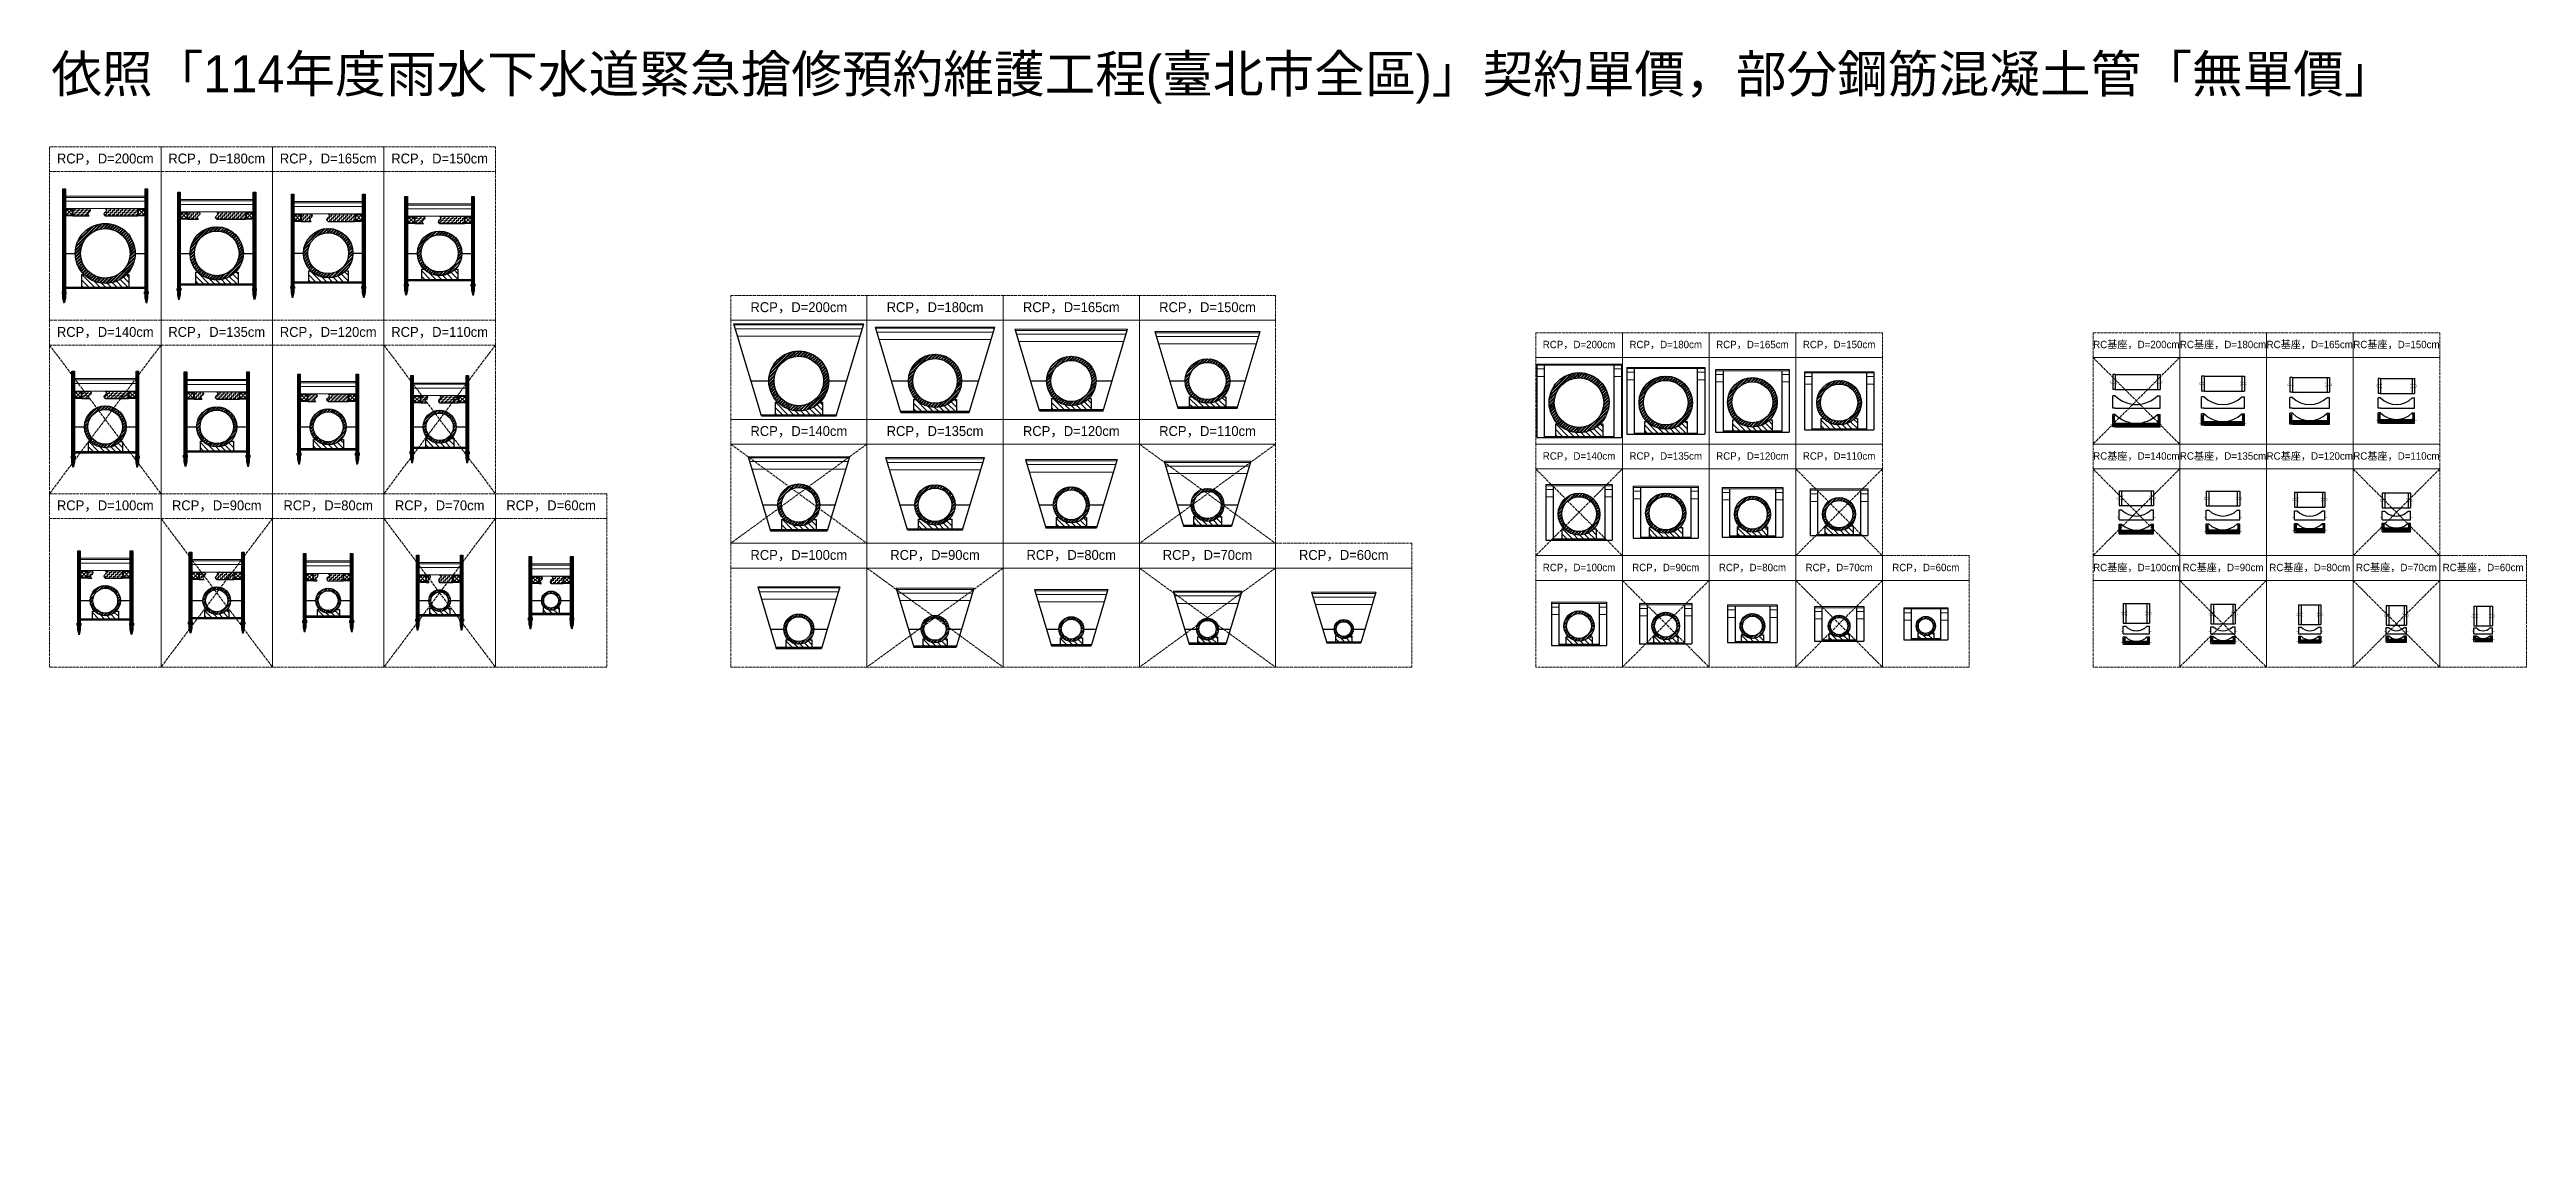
# Model space of a CAD drawing. Extents: x -781 to 13690, y -2778 to 2196.
# Drawn here: x 1440 to 11440, y -2159 to 2196 of the extents above; entities that cross this region are included whole.
import ezdxf

# ---------------------------------------------------------------- set-up
doc = ezdxf.new("R2010")
doc.units = 0
doc.header["$MEASUREMENT"] = 0
doc.linetypes.add('ACAD_ISO02W100', pattern=[15, 12, -3])
doc.layers.add('一、4.基本-隱藏', color=9, linetype='ACAD_ISO02W100', lineweight=20, plot=False)
for name, color, linetype, lineweight in [('二、2.繪圖-施作項目', 181, 'Continuous', 30), ('二、4.繪圖-設計鋪面', 40, 'Continuous', 20), ('二、5.繪圖-鋼筋', 60, 'Continuous', 50), ('二、6.繪圖-其他施作項目', 35, 'Continuous', 30)]:
    doc.layers.add(name, color=color, linetype=linetype, lineweight=lineweight)
doc.styles.add('次圖名(詳圖)', font='MS PGothic.ttf', dxfattribs={"height": 6})
doc.styles.add('註解文字', font='MS PGothic.ttf', dxfattribs={"height": 4})
pattern_1 = [(0, (-2933.122, 2109.444), (7.9375, 7.9375), [7.9375, -7.9375]), (90, (-2925.184, 2109.444), (-7.9375, 7.9375), [7.9375, -7.9375])]

msp = doc.modelspace()

# ---------------------------------------------------------------- texts
at = {"layer": '一、4.基本-隱藏'}
for s, width, gutter_width, insert, char_height, attachment_point, style in [('{\\fMS PGothic|b0|i0|c128|p34;依照「114年度雨水下水道緊急搶修預約維護工程(臺北市全區)」契約單價，部分鋼筋混凝土管「無單價」}', 38427.9031, 30, (1447.249, 2172.599), 150, 1, '次圖名(詳圖)'), ('{\\fMS PGothic|b0|i0|c128|p34;RCP，D=200cm}', 437.17722, 15, (1665, 1753), 40, 5, '註解文字'), ('{\\fMS PGothic|b0|i0|c128|p34;RCP，D=}18{\\fMS PGothic|b0|i0|c128|p34;0cm}', 437.17722, 15, (2115, 1753), 40, 5, '註解文字'), ('{\\fMS PGothic|b0|i0|c128|p34;RCP，D=}165{\\fMS PGothic|b0|i0|c128|p34;cm}', 437.17722, 15, (2565, 1753), 40, 5, '註解文字'), ('{\\fMS PGothic|b0|i0|c128|p34;RCP，D=}15{\\fMS PGothic|b0|i0|c128|p34;0cm}', 437.17722, 15, (3015, 1753), 40, 5, '註解文字'), ('{\\fMS PGothic|b0|i0|c128|p34;RCP，D=200cm}', 437.17722, 15, (4465, 1153), 40, 5, '註解文字'), ('{\\fMS PGothic|b0|i0|c128|p34;RCP，D=}18{\\fMS PGothic|b0|i0|c128|p34;0cm}', 437.17722, 15, (5015, 1153), 40, 5, '註解文字'), ('{\\fMS PGothic|b0|i0|c128|p34;RCP，D=}165{\\fMS PGothic|b0|i0|c128|p34;cm}', 437.17722, 15, (5565, 1153), 40, 5, '註解文字'), ('{\\fMS PGothic|b0|i0|c128|p34;RCP，D=}15{\\fMS PGothic|b0|i0|c128|p34;0cm}', 437.17722, 15, (6115, 1153), 40, 5, '註解文字'), ('{\\fMS PGothic|b0|i0|c128|p34;RCP，D=}14{\\fMS PGothic|b0|i0|c128|p34;0cm}', 437.17722, 15, (1665, 1053), 40, 5, '註解文字'), ('{\\fMS PGothic|b0|i0|c128|p34;RCP，D=1}35{\\fMS PGothic|b0|i0|c128|p34;cm}', 437.17722, 15, (2115, 1053), 40, 5, '註解文字'), ('{\\fMS PGothic|b0|i0|c128|p34;RCP，D=1}20{\\fMS PGothic|b0|i0|c128|p34;cm}', 437.17722, 15, (2565, 1053), 40, 5, '註解文字'), ('{\\fMS PGothic|b0|i0|c128|p34;RCP，D=}11{\\fMS PGothic|b0|i0|c128|p34;0cm}', 437.17722, 15, (3015, 1053), 40, 5, '註解文字'), ('{\\fMS PGothic|b0|i0|c128|p34;RCP，D=200cm}', 437.17722, 15, (7615, 1003), 30, 5, '註解文字'), ('{\\fMS PGothic|b0|i0|c128|p34;RCP，D=}18{\\fMS PGothic|b0|i0|c128|p34;0cm}', 437.17722, 15, (7965, 1003), 30, 5, '註解文字'), ('{\\fMS PGothic|b0|i0|c128|p34;RCP，D=}165{\\fMS PGothic|b0|i0|c128|p34;cm}', 437.17722, 15, (8315, 1003), 30, 5, '註解文字'), ('{\\fMS PGothic|b0|i0|c128|p34;RCP，D=}15{\\fMS PGothic|b0|i0|c128|p34;0cm}', 437.17722, 15, (8665, 1003), 30, 5, '註解文字'), ('{\\fMS PGothic|b0|i0|c128|p34;RC}基座{\\fMS PGothic|b0|i0|c128|p34;，D=200cm}', 437.17722, 15, (9865, 1003), 30, 5, '註解文字'), ('{\\fMS PGothic|b0|i0|c128|p34;RC}基座{\\fMS PGothic|b0|i0|c128|p34;，D=180cm}', 437.17722, 15, (10215, 1003), 30, 5, '註解文字'), ('{\\fMS PGothic|b0|i0|c128|p34;RC}基座{\\fMS PGothic|b0|i0|c128|p34;，D=165cm}', 437.17722, 15, (10565, 1003), 30, 5, '註解文字'), ('{\\fMS PGothic|b0|i0|c128|p34;RC}基座{\\fMS PGothic|b0|i0|c128|p34;，D=150cm}', 437.17722, 15, (10915, 1003), 30, 5, '註解文字'), ('{\\fMS PGothic|b0|i0|c128|p34;RCP，D=}14{\\fMS PGothic|b0|i0|c128|p34;0cm}', 437.17722, 15, (4465, 653), 40, 5, '註解文字'), ('{\\fMS PGothic|b0|i0|c128|p34;RCP，D=1}35{\\fMS PGothic|b0|i0|c128|p34;cm}', 437.17722, 15, (5015, 653), 40, 5, '註解文字'), ('{\\fMS PGothic|b0|i0|c128|p34;RCP，D=1}20{\\fMS PGothic|b0|i0|c128|p34;cm}', 437.17722, 15, (5565, 653), 40, 5, '註解文字'), ('{\\fMS PGothic|b0|i0|c128|p34;RCP，D=}11{\\fMS PGothic|b0|i0|c128|p34;0cm}', 437.17722, 15, (6115, 653), 40, 5, '註解文字'), ('{\\fMS PGothic|b0|i0|c128|p34;RCP，D=}14{\\fMS PGothic|b0|i0|c128|p34;0cm}', 437.17722, 15, (7615, 553), 30, 5, '註解文字'), ('{\\fMS PGothic|b0|i0|c128|p34;RCP，D=1}35{\\fMS PGothic|b0|i0|c128|p34;cm}', 437.17722, 15, (7965, 553), 30, 5, '註解文字'), ('{\\fMS PGothic|b0|i0|c128|p34;RCP，D=1}20{\\fMS PGothic|b0|i0|c128|p34;cm}', 437.17722, 15, (8315, 553), 30, 5, '註解文字'), ('{\\fMS PGothic|b0|i0|c128|p34;RCP，D=}11{\\fMS PGothic|b0|i0|c128|p34;0cm}', 437.17722, 15, (8665, 553), 30, 5, '註解文字'), ('{\\fMS PGothic|b0|i0|c128|p34;RC}基座{\\fMS PGothic|b0|i0|c128|p34;，D=140cm}', 437.17722, 15, (9865, 553), 30, 5, '註解文字'), ('{\\fMS PGothic|b0|i0|c128|p34;RC}基座{\\fMS PGothic|b0|i0|c128|p34;，D=135cm}', 437.17722, 15, (10215, 553), 30, 5, '註解文字'), ('{\\fMS PGothic|b0|i0|c128|p34;RC}基座{\\fMS PGothic|b0|i0|c128|p34;，D=120cm}', 437.17722, 15, (10565, 553), 30, 5, '註解文字'), ('{\\fMS PGothic|b0|i0|c128|p34;RC}基座{\\fMS PGothic|b0|i0|c128|p34;，D=110cm}', 437.17722, 15, (10915, 553), 30, 5, '註解文字'), ('{\\fMS PGothic|b0|i0|c128|p34;RCP，D=1}0{\\fMS PGothic|b0|i0|c128|p34;0cm}', 437.17722, 15, (1665, 353), 40, 5, '註解文字'), ('{\\fMS PGothic|b0|i0|c128|p34;RCP，D=}90{\\fMS PGothic|b0|i0|c128|p34;cm}', 437.17722, 15, (2115, 353), 40, 5, '註解文字'), ('{\\fMS PGothic|b0|i0|c128|p34;RCP，D=}8{\\fMS PGothic|b0|i0|c128|p34;0cm}', 437.17722, 15, (2565, 353), 40, 5, '註解文字'), ('{\\fMS PGothic|b0|i0|c128|p34;RCP，D=}7{\\fMS PGothic|b0|i0|c128|p34;0cm}', 437.17722, 15, (3015, 353), 40, 5, '註解文字'), ('{\\fMS PGothic|b0|i0|c128|p34;RCP，D=}6{\\fMS PGothic|b0|i0|c128|p34;0cm}', 437.17722, 15, (3465, 353), 40, 5, '註解文字'), ('{\\fMS PGothic|b0|i0|c128|p34;RCP，D=1}0{\\fMS PGothic|b0|i0|c128|p34;0cm}', 437.17722, 15, (4465, 153), 40, 5, '註解文字'), ('{\\fMS PGothic|b0|i0|c128|p34;RCP，D=}90{\\fMS PGothic|b0|i0|c128|p34;cm}', 437.17722, 15, (5015, 153), 40, 5, '註解文字'), ('{\\fMS PGothic|b0|i0|c128|p34;RCP，D=}8{\\fMS PGothic|b0|i0|c128|p34;0cm}', 437.17722, 15, (5565, 153), 40, 5, '註解文字'), ('{\\fMS PGothic|b0|i0|c128|p34;RCP，D=}7{\\fMS PGothic|b0|i0|c128|p34;0cm}', 437.17722, 15, (6115, 153), 40, 5, '註解文字'), ('{\\fMS PGothic|b0|i0|c128|p34;RCP，D=}6{\\fMS PGothic|b0|i0|c128|p34;0cm}', 437.17722, 15, (6665, 153), 40, 5, '註解文字'), ('{\\fMS PGothic|b0|i0|c128|p34;RCP，D=1}0{\\fMS PGothic|b0|i0|c128|p34;0cm}', 437.17722, 15, (7615, 103), 30, 5, '註解文字'), ('{\\fMS PGothic|b0|i0|c128|p34;RCP，D=}90{\\fMS PGothic|b0|i0|c128|p34;cm}', 437.17722, 15, (7965, 103), 30, 5, '註解文字'), ('{\\fMS PGothic|b0|i0|c128|p34;RCP，D=}8{\\fMS PGothic|b0|i0|c128|p34;0cm}', 437.17722, 15, (8315, 103), 30, 5, '註解文字'), ('{\\fMS PGothic|b0|i0|c128|p34;RCP，D=}7{\\fMS PGothic|b0|i0|c128|p34;0cm}', 437.17722, 15, (8665, 103), 30, 5, '註解文字'), ('{\\fMS PGothic|b0|i0|c128|p34;RCP，D=}6{\\fMS PGothic|b0|i0|c128|p34;0cm}', 437.17722, 15, (9015, 103), 30, 5, '註解文字'), ('{\\fMS PGothic|b0|i0|c128|p34;RC}基座{\\fMS PGothic|b0|i0|c128|p34;，D=100cm}', 437.17722, 15, (9865, 103), 30, 5, '註解文字'), ('{\\fMS PGothic|b0|i0|c128|p34;RC}基座{\\fMS PGothic|b0|i0|c128|p34;，D=90cm}', 437.17722, 15, (10215, 103), 30, 5, '註解文字'), ('{\\fMS PGothic|b0|i0|c128|p34;RC}基座{\\fMS PGothic|b0|i0|c128|p34;，D=80cm}', 437.17722, 15, (10565, 103), 30, 5, '註解文字'), ('{\\fMS PGothic|b0|i0|c128|p34;RC}基座{\\fMS PGothic|b0|i0|c128|p34;，D=70cm}', 437.17722, 15, (10915, 103), 30, 5, '註解文字'), ('{\\fMS PGothic|b0|i0|c128|p34;RC}基座{\\fMS PGothic|b0|i0|c128|p34;，D=60cm}', 437.17722, 15, (11265, 103), 30, 5, '註解文字')]:
    msp.add_mtext_dynamic_manual_height_columns(s, width=width, gutter_width=gutter_width, heights=[0], dxfattribs=dict(at, insert=insert, char_height=char_height, attachment_point=attachment_point, style=style))

# ---------------------------------------------------------------- hatches: boundary and pattern name
at = {"layer": '一、4.基本-隱藏'}
h = msp.add_hatch(dxfattribs=at)
h.set_pattern_fill('ANSI31', color=256, scale=100)
h.paths.add_polyline_path([(1791.861, -2153.877, 1), (1801.861, -2153.877, 1)])
at = {"layer": '二、2.繪圖-施作項目'}
h = msp.add_hatch(dxfattribs=at)
h.set_pattern_fill('ANSI32', color=256)
h.set_pattern_definition([(45, (-2933.122, 2109.444), (-6.735192, 6.735192), []), (45, (-2928.632, 2109.444), (-6.735192, 6.735192), [])])
h.paths.add_polyline_path([(1544, 1373, 1), (1786, 1373, 1)])
h.paths.add_polyline_path([(1765, 1373, -1), (1565, 1373, -1)], flags=16)
h = msp.add_hatch(dxfattribs=at)
h.set_pattern_fill('ANSI32', color=256)
h.set_pattern_definition([(45, (-3455.286, 2074.576), (-6.735192, 6.735192), []), (45, (-3450.796, 2074.576), (-6.735192, 6.735192), [])])
h.paths.add_polyline_path([(2007.5, 1373, 1), (2222.5, 1373, 1)])
h.paths.add_polyline_path([(2205, 1373, -1), (2025, 1373, -1)], flags=16)
h = msp.add_hatch(dxfattribs=at)
h.set_pattern_fill('ANSI32', color=256)
h.set_pattern_definition([(45, (-3891.44, 2185.7545), (-6.735192, 6.735192), []), (45, (-3886.95, 2185.7545), (-6.735192, 6.735192), [])])
h.paths.add_polyline_path([(2465, 1373.65, 1), (2665, 1373.65, 1)])
h.paths.add_polyline_path([(2647.5, 1373.65, -1), (2482.5, 1373.65, -1)], flags=16)
h = msp.add_hatch(dxfattribs=at)
h.set_pattern_fill('ANSI32', color=256)
h.set_pattern_definition([(45, (-4302.061, 2215.941), (-6.735192, 6.735192), []), (45, (-4297.571, 2215.941), (-6.735192, 6.735192), [])])
h.paths.add_polyline_path([(2925, 1373, 1), (3105, 1373, 1)])
h.paths.add_polyline_path([(3090, 1373, -1), (2940, 1373, -1)], flags=16)
h = msp.add_hatch(dxfattribs=at)
h.set_pattern_fill('ANSI31', color=256, scale=5, angle=270)
h.set_pattern_definition([(315, (-3891.44, 2185.755), (11.22532, 11.22532), [])])
h.paths.add_polyline_path([(2484.995, 1258.65), (2645.005, 1258.65), (2645.005, 1302.65), (2635.42, 1302.65, -0.41181385), (2494.58, 1302.65), (2484.995, 1302.65)])
h = msp.add_hatch(dxfattribs=at)
h.set_pattern_fill('ANSI31', color=256, scale=5, angle=270)
h.set_pattern_definition([(315, (-4302.061, 2215.94), (11.22532, 11.22532), [])])
h.paths.add_polyline_path([(2941.36, 1268), (3088.64, 1268), (3088.64, 1309.36), (3078.639, 1309.36, -0.41420998), (2951.361, 1309.36), (2941.36, 1309.36)])
h = msp.add_hatch(dxfattribs=at)
h.set_pattern_fill('ANSI31', color=256, scale=5, angle=270)
h.set_pattern_definition([(315, (-2933.122, 2109.444), (11.22532, 11.22532), [])])
h.paths.add_polyline_path([(1760.56, 1237), (1760.56, 1287.44), (1750.56, 1287.44, -0.41421302), (1579.44, 1287.44), (1569.44, 1287.44), (1569.44, 1237)])
h = msp.add_hatch(dxfattribs=at)
h.set_pattern_fill('ANSI31', color=256, scale=5, angle=270)
h.set_pattern_definition([(315, (-3455.286, 2074.576), (11.22532, 11.22532), [])])
h.paths.add_polyline_path([(2201.37, 1250.5), (2201.37, 1297.13), (2191.158, 1297.13, -0.41532249), (2038.842, 1297.13), (2028.63, 1297.13), (2028.63, 1250.5)])
h = msp.add_hatch(dxfattribs=at)
h.set_pattern_fill('ANSI32', color=256)
h.set_pattern_definition([(45, (-133.122, 1594.444), (-6.735192, 6.735192), []), (45, (-128.632, 1594.444), (-6.735192, 6.735192), [])])
h.paths.add_polyline_path([(4344, 858, 1), (4586, 858, 1)])
h.paths.add_polyline_path([(4565, 858, -1), (4365, 858, -1)], flags=16)
h = msp.add_hatch(dxfattribs=at)
h.set_pattern_fill('ANSI32', color=256)
h.set_pattern_definition([(45, (-555.286, 1560.076), (-6.735192, 6.735192), []), (45, (-550.796, 1560.076), (-6.735192, 6.735192), [])])
h.paths.add_polyline_path([(4907.5, 858.5, 1), (5122.5, 858.5, 1)])
h.paths.add_polyline_path([(5105, 858.5, -1), (4925, 858.5, -1)], flags=16)
h = msp.add_hatch(dxfattribs=at)
h.set_pattern_fill('ANSI32', color=256)
h.set_pattern_definition([(45, (-891.44, 1670.1045), (-6.735192, 6.735192), []), (45, (-886.95, 1670.1045), (-6.735192, 6.735192), [])])
h.paths.add_polyline_path([(5465, 858, 1), (5665, 858, 1)])
h.paths.add_polyline_path([(5647.5, 858, -1), (5482.5, 858, -1)], flags=16)
h = msp.add_hatch(dxfattribs=at)
h.set_pattern_fill('ANSI32', color=256)
h.set_pattern_definition([(45, (-1202.061, 1700.941), (-6.735192, 6.735192), []), (45, (-1197.571, 1700.941), (-6.735192, 6.735192), [])])
h.paths.add_polyline_path([(6025, 858, 1), (6205, 858, 1)])
h.paths.add_polyline_path([(6190, 858, -1), (6040, 858, -1)], flags=16)
h = msp.add_hatch(dxfattribs=at)
h.set_pattern_fill('ANSI32', color=256)
h.set_pattern_definition([(45, (3016.878, 1506.944), (-6.735192, 6.735192), []), (45, (3021.368, 1506.944), (-6.735192, 6.735192), [])])
h.paths.add_polyline_path([(7494, 770.5, 1), (7736, 770.5, 1)])
h.paths.add_polyline_path([(7715, 770.5, -1), (7515, 770.5, -1)], flags=16)
h = msp.add_hatch(dxfattribs=at)
h.set_pattern_fill('ANSI32', color=256)
h.set_pattern_definition([(45, (2394.714, 1472.076), (-6.735192, 6.735192), []), (45, (2399.204, 1472.076), (-6.735192, 6.735192), [])])
h.paths.add_polyline_path([(7857.5, 770.5, 1), (8072.5, 770.5, 1)])
h.paths.add_polyline_path([(8055, 770.5, -1), (7875, 770.5, -1)], flags=16)
h = msp.add_hatch(dxfattribs=at)
h.set_pattern_fill('ANSI32', color=256)
h.set_pattern_definition([(45, (1858.56, 1584.1045), (-6.735192, 6.735192), []), (45, (1863.05, 1584.1045), (-6.735192, 6.735192), [])])
h.paths.add_polyline_path([(8215, 772, 1), (8415, 772, 1)])
h.paths.add_polyline_path([(8397.5, 772, -1), (8232.5, 772, -1)], flags=16)
h = msp.add_hatch(dxfattribs=at)
h.set_pattern_fill('ANSI32', color=256)
h.set_pattern_definition([(45, (1347.939, 1613.441), (-6.735192, 6.735192), []), (45, (1352.429, 1613.441), (-6.735192, 6.735192), [])])
h.paths.add_polyline_path([(8575, 770.5, 1), (8755, 770.5, 1)])
h.paths.add_polyline_path([(8740, 770.5, -1), (8590, 770.5, -1)], flags=16)
h = msp.add_hatch(dxfattribs=at)
h.set_pattern_fill('ANSI32', color=256)
h.set_pattern_definition([(45, (-2745.093, 848.508), (-6.735192, 6.735192), []), (45, (-2740.603, 848.508), (-6.735192, 6.735192), [])])
h.paths.add_polyline_path([(1580.6, 673, 1), (1749.4, 673, 1)])
h.paths.add_polyline_path([(1735, 673, -1), (1595, 673, -1)], flags=16)
h = msp.add_hatch(dxfattribs=at)
h.set_pattern_fill('ANSI32', color=256)
h.set_pattern_definition([(45, (-3096.492, 816.467), (-6.735192, 6.735192), []), (45, (-3092.002, 816.467), (-6.735192, 6.735192), [])])
h.paths.add_polyline_path([(2033.7, 673, 1), (2196.3, 673, 1)])
h.paths.add_polyline_path([(2182.5, 673, -1), (2047.5, 673, -1)], flags=16)
h = msp.add_hatch(dxfattribs=at)
h.set_pattern_fill('ANSI32', color=256)
h.set_pattern_definition([(45, (-2859.401, 863.246), (-6.735192, 6.735192), []), (45, (-2854.911, 863.246), (-6.735192, 6.735192), [])])
h.paths.add_polyline_path([(2492.5, 673, 1), (2637.5, 673, 1)])
h.paths.add_polyline_path([(2625, 673, -1), (2505, 673, -1)], flags=16)
h = msp.add_hatch(dxfattribs=at)
h.set_pattern_fill('ANSI32', color=256)
h.set_pattern_definition([(45, (-2954.555, 856.527), (-6.735192, 6.735192), []), (45, (-2950.065, 856.527), (-6.735192, 6.735192), [])])
h.paths.add_polyline_path([(2948.4, 673, 1), (3081.6, 673, 1)])
h.paths.add_polyline_path([(3070, 673, -1), (2960, 673, -1)], flags=16)
h = msp.add_hatch(dxfattribs=at)
h.set_pattern_fill('ANSI31', color=256, scale=5, angle=270)
h.set_pattern_definition([(315, (-133.122, 1594.444), (11.22532, 11.22532), [])])
h.paths.add_polyline_path([(4560.56, 722), (4560.56, 772.44), (4550.56, 772.44, -0.41421302), (4379.44, 772.44), (4369.44, 772.44), (4369.44, 722)])
h = msp.add_hatch(dxfattribs=at)
h.set_pattern_fill('ANSI31', color=256, scale=5, angle=270)
h.set_pattern_definition([(315, (-555.286, 1560.076), (11.22532, 11.22532), [])])
h.paths.add_polyline_path([(5101.37, 736), (5101.37, 782.63), (5091.158, 782.63, -0.41532249), (4938.842, 782.63), (4928.63, 782.63), (4928.63, 736)])
h = msp.add_hatch(dxfattribs=at)
h.set_pattern_fill('ANSI31', color=256, scale=5, angle=270)
h.set_pattern_definition([(315, (-891.44, 1670.105), (11.22532, 11.22532), [])])
h.paths.add_polyline_path([(5484.995, 743), (5645.005, 743), (5645.005, 787), (5635.42, 787, -0.41181385), (5494.58, 787), (5484.995, 787)])
h = msp.add_hatch(dxfattribs=at)
h.set_pattern_fill('ANSI31', color=256, scale=5, angle=270)
h.set_pattern_definition([(315, (-1202.061, 1700.94), (11.22532, 11.22532), [])])
h.paths.add_polyline_path([(6041.36, 753), (6188.64, 753), (6188.64, 794.36), (6178.639, 794.36, -0.41420998), (6051.361, 794.36), (6041.36, 794.36)])
h = msp.add_hatch(dxfattribs=at)
h.set_pattern_fill('ANSI31', color=256, scale=5, angle=270)
h.set_pattern_definition([(315, (1858.56, 1584.105), (11.22532, 11.22532), [])])
h.paths.add_polyline_path([(8234.995, 657), (8395.005, 657), (8395.005, 701), (8385.42, 701, -0.41181385), (8244.58, 701), (8234.995, 701)])
h = msp.add_hatch(dxfattribs=at)
h.set_pattern_fill('ANSI31', color=256, scale=5, angle=270)
h.set_pattern_definition([(315, (1347.939, 1613.44), (11.22532, 11.22532), [])])
h.paths.add_polyline_path([(8591.36, 665.5), (8738.64, 665.5), (8738.64, 706.86), (8728.639, 706.86, -0.41420998), (8601.361, 706.86), (8591.36, 706.86)])
h = msp.add_hatch(dxfattribs=at)
h.set_pattern_fill('ANSI31', color=256, scale=5, angle=270)
h.set_pattern_definition([(315, (-2745.093, 848.508), (11.22532, 11.22532), [])])
h.paths.add_polyline_path([(1605.32, 613.32), (1595.32, 613.32), (1595.32, 573.6), (1734.68, 573.6), (1734.68, 613.32), (1724.68, 613.32, -0.41421172)])
h = msp.add_hatch(dxfattribs=at)
h.set_pattern_fill('ANSI31', color=256, scale=5, angle=270)
h.set_pattern_definition([(315, (-3096.492, 816.467), (11.22532, 11.22532), [])])
h.paths.add_polyline_path([(2057.514, 615.51), (2047.512, 615.51), (2047.512, 576.7), (2182.488, 576.7), (2182.488, 615.51), (2172.486, 615.51, -0.41419095)])
h = msp.add_hatch(dxfattribs=at)
h.set_pattern_fill('ANSI31', color=256, scale=5, angle=270)
h.set_pattern_definition([(315, (-2859.401, 863.246), (11.22532, 11.22532), [])])
h.paths.add_polyline_path([(2503.735, 585.5), (2626.265, 585.5), (2626.265, 621.73), (2616.26, 621.73, -0.41415919), (2513.74, 621.73), (2503.735, 621.73)])
h = msp.add_hatch(dxfattribs=at)
h.set_pattern_fill('ANSI31', color=256, scale=5, angle=270)
h.set_pattern_definition([(315, (-2954.555, 856.527), (11.22532, 11.22532), [])])
h.paths.add_polyline_path([(2967.903, 625.91), (2957.907, 625.91), (2957.907, 591.4), (3072.093, 591.4), (3072.093, 625.91), (3062.097, 625.91, -0.41425475)])
h = msp.add_hatch(dxfattribs=at)
h.set_pattern_fill('ANSI31', color=256, scale=5, angle=270)
h.set_pattern_definition([(315, (3016.878, 1506.944), (11.22532, 11.22532), [])])
h.paths.add_polyline_path([(7710.56, 634.5), (7710.56, 684.94), (7700.56, 684.94, -0.41421302), (7529.44, 684.94), (7519.44, 684.94), (7519.44, 634.5)])
h = msp.add_hatch(dxfattribs=at)
h.set_pattern_fill('ANSI31', color=256, scale=5, angle=270)
h.set_pattern_definition([(315, (2394.714, 1472.076), (11.22532, 11.22532), [])])
h.paths.add_polyline_path([(8051.37, 648), (8051.37, 694.63), (8041.158, 694.63, -0.41532249), (7888.842, 694.63), (7878.63, 694.63), (7878.63, 648)])
h = msp.add_hatch(dxfattribs=at)
h.set_pattern_fill('ANSI32', color=256)
h.set_pattern_definition([(45, (54.907, 533.508), (-6.735192, 6.735192), []), (45, (59.397, 533.508), (-6.735192, 6.735192), [])])
h.paths.add_polyline_path([(4380.6, 358, 1), (4549.4, 358, 1)])
h.paths.add_polyline_path([(4535, 358, -1), (4395, 358, -1)], flags=16)
h = msp.add_hatch(dxfattribs=at)
h.set_pattern_fill('ANSI32', color=256)
h.set_pattern_definition([(45, (-196.492, 501.467), (-6.735192, 6.735192), []), (45, (-192.002, 501.467), (-6.735192, 6.735192), [])])
h.paths.add_polyline_path([(4933.7, 358, 1), (5096.3, 358, 1)])
h.paths.add_polyline_path([(5082.5, 358, -1), (4947.5, 358, -1)], flags=16)
h = msp.add_hatch(dxfattribs=at)
h.set_pattern_fill('ANSI32', color=256)
h.set_pattern_definition([(45, (140.599, 548.246), (-6.735192, 6.735192), []), (45, (145.089, 548.246), (-6.735192, 6.735192), [])])
h.paths.add_polyline_path([(5492.5, 358, 1), (5637.5, 358, 1)])
h.paths.add_polyline_path([(5625, 358, -1), (5505, 358, -1)], flags=16)
h = msp.add_hatch(dxfattribs=at)
h.set_pattern_fill('ANSI32', color=256)
h.set_pattern_definition([(45, (145.445, 541.527), (-6.735192, 6.735192), []), (45, (149.935, 541.527), (-6.735192, 6.735192), [])])
h.paths.add_polyline_path([(6048.4, 358, 1), (6181.6, 358, 1)])
h.paths.add_polyline_path([(6170, 358, -1), (6060, 358, -1)], flags=16)
h = msp.add_hatch(dxfattribs=at)
h.set_pattern_fill('ANSI32', color=256)
h.set_pattern_definition([(45, (3204.907, 496.008), (-6.735192, 6.735192), []), (45, (3209.397, 496.008), (-6.735192, 6.735192), [])])
h.paths.add_polyline_path([(7530.6, 320.5, 1), (7699.4, 320.5, 1)])
h.paths.add_polyline_path([(7685, 320.5, -1), (7545, 320.5, -1)], flags=16)
h = msp.add_hatch(dxfattribs=at)
h.set_pattern_fill('ANSI32', color=256)
h.set_pattern_definition([(45, (2753.508, 467.967), (-6.735192, 6.735192), []), (45, (2757.998, 467.967), (-6.735192, 6.735192), [])])
h.paths.add_polyline_path([(7883.7, 324.5, 1), (8046.3, 324.5, 1)])
h.paths.add_polyline_path([(8032.5, 324.5, -1), (7897.5, 324.5, -1)], flags=16)
h = msp.add_hatch(dxfattribs=at)
h.set_pattern_fill('ANSI31', color=256, scale=5, angle=270)
h.set_pattern_definition([(315, (-196.492, 501.467), (11.22532, 11.22532), [])])
h.paths.add_polyline_path([(4957.514, 300.51), (4947.512, 300.51), (4947.512, 261.7), (5082.488, 261.7), (5082.488, 300.51), (5072.486, 300.51, -0.41419095)])
h = msp.add_hatch(dxfattribs=at)
h.set_pattern_fill('ANSI31', color=256, scale=5, angle=270)
h.set_pattern_definition([(315, (140.599, 548.246), (11.22532, 11.22532), [])])
h.paths.add_polyline_path([(5503.735, 270.5), (5626.265, 270.5), (5626.265, 306.73), (5616.26, 306.73, -0.41415919), (5513.74, 306.73), (5503.735, 306.73)])
h = msp.add_hatch(dxfattribs=at)
h.set_pattern_fill('ANSI31', color=256, scale=5, angle=270)
h.set_pattern_definition([(315, (145.445, 541.527), (11.22532, 11.22532), [])])
h.paths.add_polyline_path([(6067.903, 310.91), (6057.907, 310.91), (6057.907, 276.4), (6172.093, 276.4), (6172.093, 310.91), (6162.097, 310.91, -0.41425475)])
h = msp.add_hatch(dxfattribs=at)
h.set_pattern_fill('ANSI32', color=256)
h.set_pattern_definition([(45, (2890.599, 510.746), (-6.735192, 6.735192), []), (45, (2895.089, 510.746), (-6.735192, 6.735192), [])])
h.paths.add_polyline_path([(8242.5, 320.5, 1), (8387.5, 320.5, 1)])
h.paths.add_polyline_path([(8375, 320.5, -1), (8255, 320.5, -1)], flags=16)
h = msp.add_hatch(dxfattribs=at)
h.set_pattern_fill('ANSI32', color=256)
h.set_pattern_definition([(45, (2695.445, 504.027), (-6.735192, 6.735192), []), (45, (2699.935, 504.027), (-6.735192, 6.735192), [])])
h.paths.add_polyline_path([(8598.4, 320.5, 1), (8731.6, 320.5, 1)])
h.paths.add_polyline_path([(8720, 320.5, -1), (8610, 320.5, -1)], flags=16)
h = msp.add_hatch(dxfattribs=at)
h.set_pattern_fill('ANSI31', color=256, scale=5, angle=270)
h.set_pattern_definition([(315, (54.907, 533.508), (11.22532, 11.22532), [])])
h.paths.add_polyline_path([(4405.32, 298.32), (4395.32, 298.32), (4395.32, 258.6), (4534.68, 258.6), (4534.68, 298.32), (4524.68, 298.32, -0.41421172)])
h = msp.add_hatch(dxfattribs=at)
h.set_pattern_fill('ANSI31', color=256, scale=5, angle=270)
h.set_pattern_definition([(315, (3204.907, 496.008), (11.22532, 11.22532), [])])
h.paths.add_polyline_path([(7555.32, 260.82), (7545.32, 260.82), (7545.32, 221.1), (7684.68, 221.1), (7684.68, 260.82), (7674.68, 260.82, -0.41421172)])
h = msp.add_hatch(dxfattribs=at)
h.set_pattern_fill('ANSI31', color=256, scale=5, angle=270)
h.set_pattern_definition([(315, (2753.508, 467.967), (11.22532, 11.22532), [])])
h.paths.add_polyline_path([(7907.514, 267.01), (7897.512, 267.01), (7897.512, 228.2), (8032.488, 228.2), (8032.488, 267.01), (8022.486, 267.01, -0.41419095)])
h = msp.add_hatch(dxfattribs=at)
h.set_pattern_fill('ANSI31', color=256, scale=5, angle=270)
h.set_pattern_definition([(315, (2890.599, 510.746), (11.22532, 11.22532), [])])
h.paths.add_polyline_path([(8253.735, 233), (8376.265, 233), (8376.265, 269.23), (8366.26, 269.23, -0.41415919), (8263.74, 269.23), (8253.735, 269.23)])
h = msp.add_hatch(dxfattribs=at)
h.set_pattern_fill('ANSI31', color=256, scale=5, angle=270)
h.set_pattern_definition([(315, (2695.445, 504.027), (11.22532, 11.22532), [])])
h.paths.add_polyline_path([(8617.903, 273.41), (8607.906, 273.41), (8607.906, 238.9), (8722.094, 238.9), (8722.094, 273.41), (8712.097, 273.41, -0.41425475)])
h = msp.add_hatch(dxfattribs=at)
h.set_pattern_fill('ANSI32', color=256)
h.set_pattern_definition([(45, (894.171, 1720.142), (-6.73519, 6.73519), []), (45, (898.661, 1720.142), (-6.73519, 6.73519), [])])
h.paths.add_polyline_path([(1604, -28.5, 1), (1726, -28.5, 1)])
h.paths.add_polyline_path([(1715, -28.5, -1), (1615, -28.5, -1)], flags=16)
h = msp.add_hatch(dxfattribs=at)
h.set_pattern_fill('ANSI32', color=256)
h.set_pattern_definition([(45, (-2536.5785, 874.968), (-6.735192, 6.735192), []), (45, (-2532.088, 874.968), (-6.735192, 6.735192), [])])
h.paths.add_polyline_path([(2059.5, -28.5, 1), (2170.5, -28.5, 1)])
h.paths.add_polyline_path([(2160, -28.5, -1), (2070, -28.5, -1)], flags=16)
h = msp.add_hatch(dxfattribs=at)
h.set_pattern_fill('ANSI32', color=256)
h.set_pattern_definition([(45, (-2586.136, 910.518), (-6.735192, 6.735192), []), (45, (-2581.646, 910.518), (-6.735192, 6.735192), [])])
h.paths.add_polyline_path([(2515, -28.5, 1), (2615, -28.5, 1)])
h.paths.add_polyline_path([(2605, -28.5, -1), (2525, -28.5, -1)], flags=16)
h = msp.add_hatch(dxfattribs=at)
h.set_pattern_fill('ANSI32', color=256)
h.set_pattern_definition([(45, (-2556.911, 921.173), (-6.735192, 6.735192), []), (45, (-2552.4205, 921.173), (-6.735192, 6.735192), [])])
h.paths.add_polyline_path([(2971.2, -28.5, 1), (3058.8, -28.5, 1)])
h.paths.add_polyline_path([(3050, -28.5, -1), (2980, -28.5, -1)], flags=16)
h = msp.add_hatch(dxfattribs=at)
h.set_pattern_fill('ANSI32', color=256)
h.set_pattern_definition([(45, (-2517.769, 989.7025), (-6.735192, 6.735192), []), (45, (-2513.279, 989.7025), (-6.735192, 6.735192), [])])
h.paths.add_polyline_path([(3426.3, -28.5, 1), (3503.7, -28.5, 1)])
h.paths.add_polyline_path([(3495, -28.5, -1), (3435, -28.5, -1)], flags=16)
h = msp.add_hatch(dxfattribs=at)
h.set_pattern_fill('ANSI31', color=256, scale=5, angle=270)
h.set_pattern_definition([(315, (894.171, 1720.142), (11.22532, 11.22532), [])])
h.paths.add_polyline_path([(1621.923, -71.69), (1612.01, -71.69), (1612.01, -101.5), (1717.99, -101.5), (1717.99, -71.69), (1708.077, -71.69, -0.41344614)])
h = msp.add_hatch(dxfattribs=at)
h.set_pattern_fill('ANSI31', color=256, scale=5, angle=270)
h.set_pattern_definition([(315, (-2536.578, 874.968), (11.22532, 11.22532), [])])
h.paths.add_polyline_path([(2075.841, -67.83), (2065.968, -67.83), (2065.968, -96), (2164.032, -96), (2164.032, -67.83), (2154.159, -67.83, -0.41293542)])
h = msp.add_hatch(dxfattribs=at)
h.set_pattern_fill('ANSI31', color=256, scale=5, angle=270)
h.set_pattern_definition([(315, (-2586.136, 910.518), (11.22532, 11.22532), [])])
h.paths.add_polyline_path([(2529.73, -63.94), (2519.855, -63.94), (2519.855, -90.5), (2610.145, -90.5), (2610.145, -63.94), (2600.27, -63.94, -0.41280987)])
h = msp.add_hatch(dxfattribs=at)
h.set_pattern_fill('ANSI31', color=256, scale=5, angle=270)
h.set_pattern_definition([(315, (-2556.91, 921.173), (11.22532, 11.22532), [])])
h.paths.add_polyline_path([(3055.97, -84.3), (3055.97, -59.47), (3045.973, -59.47, -0.41423772), (2984.027, -59.47), (2974.03, -59.47), (2974.03, -84.3)])
h = msp.add_hatch(dxfattribs=at)
h.set_pattern_fill('ANSI31', color=256, scale=5, angle=270)
h.set_pattern_definition([(315, (-2517.769, 989.702), (11.22532, 11.22532), [])])
h.paths.add_polyline_path([(3437.64, -55.87), (3432.302, -55.87), (3432.302, -79.2), (3497.698, -79.2), (3497.698, -55.87), (3492.36, -55.87, -0.41410722)])
h = msp.add_hatch(dxfattribs=at)
h.set_pattern_fill('ANSI32', color=256)
h.set_pattern_definition([(45, (3694.171, 1605.142), (-6.73519, 6.73519), []), (45, (3698.661, 1605.142), (-6.73519, 6.73519), [])])
h.paths.add_polyline_path([(4404, -143.5, 1), (4526, -143.5, 1)])
h.paths.add_polyline_path([(4515, -143.5, -1), (4415, -143.5, -1)], flags=16)
h = msp.add_hatch(dxfattribs=at)
h.set_pattern_fill('ANSI32', color=256)
h.set_pattern_definition([(45, (363.4215, 759.968), (-6.735192, 6.735192), []), (45, (367.912, 759.968), (-6.735192, 6.735192), [])])
h.paths.add_polyline_path([(4959.5, -143.5, 1), (5070.5, -143.5, 1)])
h.paths.add_polyline_path([(5060, -143.5, -1), (4970, -143.5, -1)], flags=16)
h = msp.add_hatch(dxfattribs=at)
h.set_pattern_fill('ANSI32', color=256)
h.set_pattern_definition([(45, (413.864, 795.518), (-6.735192, 6.735192), []), (45, (418.354, 795.518), (-6.735192, 6.735192), [])])
h.paths.add_polyline_path([(5515, -143.5, 1), (5615, -143.5, 1)])
h.paths.add_polyline_path([(5605, -143.5, -1), (5525, -143.5, -1)], flags=16)
h = msp.add_hatch(dxfattribs=at)
h.set_pattern_fill('ANSI32', color=256)
h.set_pattern_definition([(45, (543.089, 806.173), (-6.735192, 6.735192), []), (45, (547.5795, 806.173), (-6.735192, 6.735192), [])])
h.paths.add_polyline_path([(6071.2, -143.5, 1), (6158.8, -143.5, 1)])
h.paths.add_polyline_path([(6150, -143.5, -1), (6080, -143.5, -1)], flags=16)
h = msp.add_hatch(dxfattribs=at)
h.set_pattern_fill('ANSI32', color=256)
h.set_pattern_definition([(45, (6844.171, 1617.642), (-6.73519, 6.73519), []), (45, (6848.661, 1617.642), (-6.73519, 6.73519), [])])
h.paths.add_polyline_path([(7554, -131, 1), (7676, -131, 1)])
h.paths.add_polyline_path([(7665, -131, -1), (7565, -131, -1)], flags=16)
h = msp.add_hatch(dxfattribs=at)
h.set_pattern_fill('ANSI32', color=256)
h.set_pattern_definition([(45, (3313.4215, 772.468), (-6.735192, 6.735192), []), (45, (3317.912, 772.468), (-6.735192, 6.735192), [])])
h.paths.add_polyline_path([(7909.5, -131, 1), (8020.5, -131, 1)])
h.paths.add_polyline_path([(8010, -131, -1), (7920, -131, -1)], flags=16)
h = msp.add_hatch(dxfattribs=at)
h.set_pattern_fill('ANSI32', color=256)
h.set_pattern_definition([(45, (3163.864, 808.018), (-6.735192, 6.735192), []), (45, (3168.354, 808.018), (-6.735192, 6.735192), [])])
h.paths.add_polyline_path([(8265, -131, 1), (8365, -131, 1)])
h.paths.add_polyline_path([(8355, -131, -1), (8275, -131, -1)], flags=16)
h = msp.add_hatch(dxfattribs=at)
h.set_pattern_fill('ANSI32', color=256)
h.set_pattern_definition([(45, (3093.089, 818.673), (-6.735192, 6.735192), []), (45, (3097.5795, 818.673), (-6.735192, 6.735192), [])])
h.paths.add_polyline_path([(8621.2, -131, 1), (8708.8, -131, 1)])
h.paths.add_polyline_path([(8700, -131, -1), (8630, -131, -1)], flags=16)
h = msp.add_hatch(dxfattribs=at)
h.set_pattern_fill('ANSI32', color=256)
h.set_pattern_definition([(45, (3032.231, 887.2025), (-6.735192, 6.735192), []), (45, (3036.721, 887.2025), (-6.735192, 6.735192), [])])
h.paths.add_polyline_path([(8976.3, -131, 1), (9053.7, -131, 1)])
h.paths.add_polyline_path([(9045, -131, -1), (8985, -131, -1)], flags=16)
h = msp.add_hatch(dxfattribs=at)
h.set_pattern_fill('ANSI31', color=256, scale=5, angle=270)
h.set_pattern_definition([(315, (3694.171, 1605.142), (11.22532, 11.22532), [])])
h.paths.add_polyline_path([(4421.923, -186.69), (4412.01, -186.69), (4412.01, -216.5), (4517.99, -216.5), (4517.99, -186.69), (4508.077, -186.69, -0.41344614)])
h = msp.add_hatch(dxfattribs=at)
h.set_pattern_fill('ANSI31', color=256, scale=5, angle=270)
h.set_pattern_definition([(315, (363.422, 759.968), (11.22532, 11.22532), [])])
h.paths.add_polyline_path([(4975.841, -182.83), (4965.968, -182.83), (4965.968, -211), (5064.033, -211), (5064.033, -182.83), (5054.159, -182.83, -0.41293542)])
h = msp.add_hatch(dxfattribs=at)
h.set_pattern_fill('ANSI31', color=256, scale=5, angle=270)
h.set_pattern_definition([(315, (413.864, 795.518), (11.22532, 11.22532), [])])
h.paths.add_polyline_path([(5529.73, -178.94), (5519.855, -178.94), (5519.855, -205.5), (5610.145, -205.5), (5610.145, -178.94), (5600.27, -178.94, -0.41280987)])
h = msp.add_hatch(dxfattribs=at)
h.set_pattern_fill('ANSI31', color=256, scale=5, angle=270)
h.set_pattern_definition([(315, (543.09, 806.173), (11.22532, 11.22532), [])])
h.paths.add_polyline_path([(6155.97, -199.3), (6155.97, -174.47), (6145.973, -174.47, -0.41423772), (6084.027, -174.47), (6074.03, -174.47), (6074.03, -199.3)])
h = msp.add_hatch(dxfattribs=at)
h.set_pattern_fill('ANSI32', color=256)
h.set_pattern_definition([(45, (682.231, 874.7025), (-6.735192, 6.735192), []), (45, (686.721, 874.7025), (-6.735192, 6.735192), [])])
h.paths.add_polyline_path([(6626.3, -143.5, 1), (6703.7, -143.5, 1)])
h.paths.add_polyline_path([(6695, -143.5, -1), (6635, -143.5, -1)], flags=16)
h = msp.add_hatch(dxfattribs=at)
h.set_pattern_fill('ANSI31', color=256, scale=5, angle=270)
h.set_pattern_definition([(315, (682.231, 874.702), (11.22532, 11.22532), [])])
h.paths.add_polyline_path([(6637.64, -170.87), (6632.302, -170.87), (6632.302, -194.2), (6697.698, -194.2), (6697.698, -170.87), (6692.36, -170.87, -0.41410722)])
h = msp.add_hatch(dxfattribs=at)
h.set_pattern_fill('ANSI31', color=256, scale=5, angle=270)
h.set_pattern_definition([(315, (6844.171, 1617.642), (11.22532, 11.22532), [])])
h.paths.add_polyline_path([(7571.923, -174.19), (7562.01, -174.19), (7562.01, -204), (7667.99, -204), (7667.99, -174.19), (7658.077, -174.19, -0.41344614)])
h = msp.add_hatch(dxfattribs=at)
h.set_pattern_fill('ANSI31', color=256, scale=5, angle=270)
h.set_pattern_definition([(315, (3313.422, 772.468), (11.22532, 11.22532), [])])
h.paths.add_polyline_path([(7925.841, -170.33), (7915.967, -170.33), (7915.967, -198.5), (8014.032, -198.5), (8014.032, -170.33), (8004.159, -170.33, -0.41293542)])
h = msp.add_hatch(dxfattribs=at)
h.set_pattern_fill('ANSI31', color=256, scale=5, angle=270)
h.set_pattern_definition([(315, (3163.864, 808.018), (11.22532, 11.22532), [])])
h.paths.add_polyline_path([(8279.73, -166.44), (8269.855, -166.44), (8269.855, -193), (8360.145, -193), (8360.145, -166.44), (8350.27, -166.44, -0.41280987)])
h = msp.add_hatch(dxfattribs=at)
h.set_pattern_fill('ANSI31', color=256, scale=5, angle=270)
h.set_pattern_definition([(315, (3093.09, 818.673), (11.22532, 11.22532), [])])
h.paths.add_polyline_path([(8705.97, -186.8), (8705.97, -161.97), (8695.973, -161.97, -0.41423772), (8634.027, -161.97), (8624.03, -161.97), (8624.03, -186.8)])
h = msp.add_hatch(dxfattribs=at)
h.set_pattern_fill('ANSI31', color=256, scale=5, angle=270)
h.set_pattern_definition([(315, (3032.231, 887.202), (11.22532, 11.22532), [])])
h.paths.add_polyline_path([(8987.64, -158.37), (8982.302, -158.37), (8982.302, -181.7), (9047.698, -181.7), (9047.698, -158.37), (9042.36, -158.37, -0.41410722)])
at = {"layer": '二、5.繪圖-鋼筋'}
h = msp.add_hatch(color=256, dxfattribs=at)
h.dxf.hatch_style = 1
h.paths.add_polyline_path([(9776.44, 716.44, 1), (9775.44, 716.44, 1)])
h = msp.add_hatch(color=256, dxfattribs=at)
h.dxf.hatch_style = 1
h.paths.add_polyline_path([(9953.56, 716.44, -1), (9954.56, 716.44, -1)])
h = msp.add_hatch(color=256, dxfattribs=at)
h.dxf.hatch_style = 1
h.paths.add_polyline_path([(10135.63, 719.13, 1), (10134.63, 719.13, 1)])
h = msp.add_hatch(color=256, dxfattribs=at)
h.dxf.hatch_style = 1
h.paths.add_polyline_path([(10135.63, 702.315, 1), (10134.63, 702.315, 1)])
h = msp.add_hatch(color=256, dxfattribs=at)
h.dxf.hatch_style = 1
h.paths.add_polyline_path([(10294.37, 719.13, -1), (10295.37, 719.13, -1)])
h = msp.add_hatch(color=256, dxfattribs=at)
h.dxf.hatch_style = 1
h.paths.add_polyline_path([(10294.37, 702.315, -1), (10295.37, 702.315, -1)])
h = msp.add_hatch(color=256, dxfattribs=at)
h.dxf.hatch_style = 1
h.paths.add_polyline_path([(10491.995, 720.996, 1), (10490.995, 720.996, 1)])
h = msp.add_hatch(color=256, dxfattribs=at)
h.dxf.hatch_style = 1
h.paths.add_polyline_path([(10491.995, 705.498, 1), (10490.995, 705.498, 1)])
h = msp.add_hatch(color=256, dxfattribs=at)
h.dxf.hatch_style = 1
h.paths.add_polyline_path([(10638.005, 720.996, -1), (10639.005, 720.996, -1)])
h = msp.add_hatch(color=256, dxfattribs=at)
h.dxf.hatch_style = 1
h.paths.add_polyline_path([(10638.005, 705.498, -1), (10639.005, 705.498, -1)])
h = msp.add_hatch(color=256, dxfattribs=at)
h.dxf.hatch_style = 1
h.paths.add_polyline_path([(10848.36, 722.86, 1), (10847.36, 722.86, 1)])
h = msp.add_hatch(color=256, dxfattribs=at)
h.dxf.hatch_style = 1
h.paths.add_polyline_path([(10848.36, 708.68, 1), (10847.36, 708.68, 1)])
h = msp.add_hatch(color=256, dxfattribs=at)
h.dxf.hatch_style = 1
h.paths.add_polyline_path([(10981.64, 722.86, -1), (10982.64, 722.86, -1)])
h = msp.add_hatch(color=256, dxfattribs=at)
h.dxf.hatch_style = 1
h.paths.add_polyline_path([(10981.64, 708.68, -1), (10982.64, 708.68, -1)])
h = msp.add_hatch(color=256, dxfattribs=at)
h.dxf.hatch_style = 1
h.paths.add_polyline_path([(9776.44, 697.72, 1), (9775.44, 697.72, 1)])
h = msp.add_hatch(color=256, dxfattribs=at)
h.dxf.hatch_style = 1
h.paths.add_polyline_path([(9776.44, 679, 1), (9775.44, 679, 1)])
h = msp.add_hatch(color=256, dxfattribs=at)
h.dxf.hatch_style = 1
h.paths.add_polyline_path([(9790.14, 679, 1), (9789.14, 679, 1)])
h = msp.add_hatch(color=256, dxfattribs=at)
h.dxf.hatch_style = 1
h.paths.add_polyline_path([(9803.84, 679, 1), (9802.84, 679, 1)])
h = msp.add_hatch(color=256, dxfattribs=at)
h.dxf.hatch_style = 1
h.paths.add_polyline_path([(9817.54, 679, 1), (9816.54, 679, 1)])
h = msp.add_hatch(color=256, dxfattribs=at)
h.dxf.hatch_style = 1
h.paths.add_polyline_path([(9831.24, 679, 1), (9830.24, 679, 1)])
h = msp.add_hatch(color=256, dxfattribs=at)
h.dxf.hatch_style = 1
h.paths.add_polyline_path([(9844.94, 679, 1), (9843.94, 679, 1)])
h = msp.add_hatch(color=256, dxfattribs=at)
h.dxf.hatch_style = 1
h.paths.add_polyline_path([(9858.64, 679, 1), (9857.64, 679, 1)])
h = msp.add_hatch(color=256, dxfattribs=at)
h.dxf.hatch_style = 1
h.paths.add_polyline_path([(9872.34, 679, 1), (9871.34, 679, 1)])
h = msp.add_hatch(color=256, dxfattribs=at)
h.dxf.hatch_style = 1
h.paths.add_polyline_path([(9886.04, 679, 1), (9885.04, 679, 1)])
h = msp.add_hatch(color=256, dxfattribs=at)
h.dxf.hatch_style = 1
h.paths.add_polyline_path([(9899.74, 679, 1), (9898.74, 679, 1)])
h = msp.add_hatch(color=256, dxfattribs=at)
h.dxf.hatch_style = 1
h.paths.add_polyline_path([(9913.44, 679, 1), (9912.44, 679, 1)])
h = msp.add_hatch(color=256, dxfattribs=at)
h.dxf.hatch_style = 1
h.paths.add_polyline_path([(9927.14, 679, 1), (9926.14, 679, 1)])
h = msp.add_hatch(color=256, dxfattribs=at)
h.dxf.hatch_style = 1
h.paths.add_polyline_path([(9940.84, 679, 1), (9939.84, 679, 1)])
h = msp.add_hatch(color=256, dxfattribs=at)
h.dxf.hatch_style = 1
h.paths.add_polyline_path([(9953.56, 697.72, -1), (9954.56, 697.72, -1)])
h = msp.add_hatch(color=256, dxfattribs=at)
h.dxf.hatch_style = 1
h.paths.add_polyline_path([(9954.56, 679, 1), (9953.56, 679, 1)])
h = msp.add_hatch(color=256, dxfattribs=at)
h.dxf.hatch_style = 1
h.paths.add_polyline_path([(10135.63, 685.5, 1), (10134.63, 685.5, 1)])
h = msp.add_hatch(color=256, dxfattribs=at)
h.dxf.hatch_style = 1
h.paths.add_polyline_path([(10148.94, 685.5, 1), (10147.94, 685.5, 1)])
h = msp.add_hatch(color=256, dxfattribs=at)
h.dxf.hatch_style = 1
h.paths.add_polyline_path([(10162.25, 685.5, 1), (10161.25, 685.5, 1)])
h = msp.add_hatch(color=256, dxfattribs=at)
h.dxf.hatch_style = 1
h.paths.add_polyline_path([(10175.56, 685.5, 1), (10174.56, 685.5, 1)])
h = msp.add_hatch(color=256, dxfattribs=at)
h.dxf.hatch_style = 1
h.paths.add_polyline_path([(10188.87, 685.5, 1), (10187.87, 685.5, 1)])
h = msp.add_hatch(color=256, dxfattribs=at)
h.dxf.hatch_style = 1
h.paths.add_polyline_path([(10202.18, 685.5, 1), (10201.18, 685.5, 1)])
h = msp.add_hatch(color=256, dxfattribs=at)
h.dxf.hatch_style = 1
h.paths.add_polyline_path([(10215.5, 685.5, 1), (10214.5, 685.5, 1)])
h = msp.add_hatch(color=256, dxfattribs=at)
h.dxf.hatch_style = 1
h.paths.add_polyline_path([(10228.8, 685.5, 1), (10227.8, 685.5, 1)])
h = msp.add_hatch(color=256, dxfattribs=at)
h.dxf.hatch_style = 1
h.paths.add_polyline_path([(10242.11, 685.5, 1), (10241.11, 685.5, 1)])
h = msp.add_hatch(color=256, dxfattribs=at)
h.dxf.hatch_style = 1
h.paths.add_polyline_path([(10255.42, 685.5, 1), (10254.42, 685.5, 1)])
h = msp.add_hatch(color=256, dxfattribs=at)
h.dxf.hatch_style = 1
h.paths.add_polyline_path([(10268.73, 685.5, 1), (10267.73, 685.5, 1)])
h = msp.add_hatch(color=256, dxfattribs=at)
h.dxf.hatch_style = 1
h.paths.add_polyline_path([(10282.04, 685.5, 1), (10281.04, 685.5, 1)])
h = msp.add_hatch(color=256, dxfattribs=at)
h.dxf.hatch_style = 1
h.paths.add_polyline_path([(10295.37, 685.5, 1), (10294.37, 685.5, 1)])
h = msp.add_hatch(color=256, dxfattribs=at)
h.dxf.hatch_style = 1
h.paths.add_polyline_path([(10491.995, 690, 1), (10490.995, 690, 1)])
h = msp.add_hatch(color=256, dxfattribs=at)
h.dxf.hatch_style = 1
h.paths.add_polyline_path([(10508.325, 690, 1), (10507.325, 690, 1)])
h = msp.add_hatch(color=256, dxfattribs=at)
h.dxf.hatch_style = 1
h.paths.add_polyline_path([(10524.655, 690, 1), (10523.655, 690, 1)])
h = msp.add_hatch(color=256, dxfattribs=at)
h.dxf.hatch_style = 1
h.paths.add_polyline_path([(10540.985, 690, 1), (10539.985, 690, 1)])
h = msp.add_hatch(color=256, dxfattribs=at)
h.dxf.hatch_style = 1
h.paths.add_polyline_path([(10557.315, 690, 1), (10556.315, 690, 1)])
h = msp.add_hatch(color=256, dxfattribs=at)
h.dxf.hatch_style = 1
h.paths.add_polyline_path([(10573.645, 690, 1), (10572.645, 690, 1)])
h = msp.add_hatch(color=256, dxfattribs=at)
h.dxf.hatch_style = 1
h.paths.add_polyline_path([(10589.975, 690, 1), (10588.975, 690, 1)])
h = msp.add_hatch(color=256, dxfattribs=at)
h.dxf.hatch_style = 1
h.paths.add_polyline_path([(10606.305, 690, 1), (10605.305, 690, 1)])
h = msp.add_hatch(color=256, dxfattribs=at)
h.dxf.hatch_style = 1
h.paths.add_polyline_path([(10622.635, 690, 1), (10621.635, 690, 1)])
h = msp.add_hatch(color=256, dxfattribs=at)
h.dxf.hatch_style = 1
h.paths.add_polyline_path([(10638.005, 690, -1), (10639.005, 690, -1)])
h = msp.add_hatch(color=256, dxfattribs=at)
h.dxf.hatch_style = 1
h.paths.add_polyline_path([(10848.36, 694.5, 1), (10847.36, 694.5, 1)])
h = msp.add_hatch(color=256, dxfattribs=at)
h.dxf.hatch_style = 1
h.paths.add_polyline_path([(10863.28, 694.5, 1), (10862.28, 694.5, 1)])
h = msp.add_hatch(color=256, dxfattribs=at)
h.dxf.hatch_style = 1
h.paths.add_polyline_path([(10878.2, 694.5, 1), (10877.2, 694.5, 1)])
h = msp.add_hatch(color=256, dxfattribs=at)
h.dxf.hatch_style = 1
h.paths.add_polyline_path([(10893.12, 694.5, 1), (10892.12, 694.5, 1)])
h = msp.add_hatch(color=256, dxfattribs=at)
h.dxf.hatch_style = 1
h.paths.add_polyline_path([(10908.04, 694.5, 1), (10907.04, 694.5, 1)])
h = msp.add_hatch(color=256, dxfattribs=at)
h.dxf.hatch_style = 1
h.paths.add_polyline_path([(10922.96, 694.5, 1), (10921.96, 694.5, 1)])
h = msp.add_hatch(color=256, dxfattribs=at)
h.dxf.hatch_style = 1
h.paths.add_polyline_path([(10937.88, 694.5, 1), (10936.88, 694.5, 1)])
h = msp.add_hatch(color=256, dxfattribs=at)
h.dxf.hatch_style = 1
h.paths.add_polyline_path([(10952.8, 694.5, 1), (10951.8, 694.5, 1)])
h = msp.add_hatch(color=256, dxfattribs=at)
h.dxf.hatch_style = 1
h.paths.add_polyline_path([(10967.72, 694.5, 1), (10966.72, 694.5, 1)])
h = msp.add_hatch(color=256, dxfattribs=at)
h.dxf.hatch_style = 1
h.paths.add_polyline_path([(10981.64, 694.5, -1), (10982.64, 694.5, -1)])
h = msp.add_hatch(color=256, dxfattribs=at)
h.dxf.hatch_style = 1
h.paths.add_polyline_path([(9802.32, 274.02, 1), (9801.32, 274.02, 1)])
h = msp.add_hatch(color=256, dxfattribs=at)
h.dxf.hatch_style = 1
h.paths.add_polyline_path([(9802.32, 260.66, 1), (9801.32, 260.66, 1)])
h = msp.add_hatch(color=256, dxfattribs=at)
h.dxf.hatch_style = 1
h.paths.add_polyline_path([(9802.32, 247.3, 1), (9801.32, 247.3, 1)])
h = msp.add_hatch(color=256, dxfattribs=at)
h.dxf.hatch_style = 1
h.paths.add_polyline_path([(9818.115, 247.3, 1), (9817.115, 247.3, 1)])
h = msp.add_hatch(color=256, dxfattribs=at)
h.dxf.hatch_style = 1
h.paths.add_polyline_path([(9833.91, 247.3, 1), (9832.91, 247.3, 1)])
h = msp.add_hatch(color=256, dxfattribs=at)
h.dxf.hatch_style = 1
h.paths.add_polyline_path([(9849.705, 247.3, 1), (9848.705, 247.3, 1)])
h = msp.add_hatch(color=256, dxfattribs=at)
h.dxf.hatch_style = 1
h.paths.add_polyline_path([(9865.5, 247.3, 1), (9864.5, 247.3, 1)])
h = msp.add_hatch(color=256, dxfattribs=at)
h.dxf.hatch_style = 1
h.paths.add_polyline_path([(9881.295, 247.3, 1), (9880.295, 247.3, 1)])
h = msp.add_hatch(color=256, dxfattribs=at)
h.dxf.hatch_style = 1
h.paths.add_polyline_path([(9897.09, 247.3, 1), (9896.09, 247.3, 1)])
h = msp.add_hatch(color=256, dxfattribs=at)
h.dxf.hatch_style = 1
h.paths.add_polyline_path([(9912.885, 247.3, 1), (9911.885, 247.3, 1)])
h = msp.add_hatch(color=256, dxfattribs=at)
h.dxf.hatch_style = 1
h.paths.add_polyline_path([(9927.68, 274.02, -1), (9928.68, 274.02, -1)])
h = msp.add_hatch(color=256, dxfattribs=at)
h.dxf.hatch_style = 1
h.paths.add_polyline_path([(9927.68, 260.66, -1), (9928.68, 260.66, -1)])
h = msp.add_hatch(color=256, dxfattribs=at)
h.dxf.hatch_style = 1
h.paths.add_polyline_path([(9927.68, 247.3, -1), (9928.68, 247.3, -1)])
h = msp.add_hatch(color=256, dxfattribs=at)
h.dxf.hatch_style = 1
h.paths.add_polyline_path([(10154.51, 274.66, 1), (10153.51, 274.66, 1)])
h = msp.add_hatch(color=256, dxfattribs=at)
h.dxf.hatch_style = 1
h.paths.add_polyline_path([(10154.51, 261.755, 1), (10153.51, 261.755, 1)])
h = msp.add_hatch(color=256, dxfattribs=at)
h.dxf.hatch_style = 1
h.paths.add_polyline_path([(10154.51, 248.85, 1), (10153.51, 248.85, 1)])
h = msp.add_hatch(color=256, dxfattribs=at)
h.dxf.hatch_style = 1
h.paths.add_polyline_path([(10169.76, 248.85, 1), (10168.76, 248.85, 1)])
h = msp.add_hatch(color=256, dxfattribs=at)
h.dxf.hatch_style = 1
h.paths.add_polyline_path([(10185.01, 248.85, 1), (10184.01, 248.85, 1)])
h = msp.add_hatch(color=256, dxfattribs=at)
h.dxf.hatch_style = 1
h.paths.add_polyline_path([(10200.26, 248.85, 1), (10199.26, 248.85, 1)])
h = msp.add_hatch(color=256, dxfattribs=at)
h.dxf.hatch_style = 1
h.paths.add_polyline_path([(10215.5, 248.85, 1), (10214.5, 248.85, 1)])
h = msp.add_hatch(color=256, dxfattribs=at)
h.dxf.hatch_style = 1
h.paths.add_polyline_path([(10230.76, 248.85, 1), (10229.76, 248.85, 1)])
h = msp.add_hatch(color=256, dxfattribs=at)
h.dxf.hatch_style = 1
h.paths.add_polyline_path([(10246.01, 248.85, 1), (10245.01, 248.85, 1)])
h = msp.add_hatch(color=256, dxfattribs=at)
h.dxf.hatch_style = 1
h.paths.add_polyline_path([(10261.26, 248.85, 1), (10260.26, 248.85, 1)])
h = msp.add_hatch(color=256, dxfattribs=at)
h.dxf.hatch_style = 1
h.paths.add_polyline_path([(10275.49, 274.66, -1), (10276.49, 274.66, -1)])
h = msp.add_hatch(color=256, dxfattribs=at)
h.dxf.hatch_style = 1
h.paths.add_polyline_path([(10275.49, 261.755, -1), (10276.49, 261.755, -1)])
h = msp.add_hatch(color=256, dxfattribs=at)
h.dxf.hatch_style = 1
h.paths.add_polyline_path([(10275.49, 248.85, -1), (10276.49, 248.85, -1)])
h = msp.add_hatch(color=256, dxfattribs=at)
h.dxf.hatch_style = 1
h.paths.add_polyline_path([(10510.735, 276.48, 1), (10509.735, 276.48, 1)])
h = msp.add_hatch(color=256, dxfattribs=at)
h.dxf.hatch_style = 1
h.paths.add_polyline_path([(10509.735, 264.865, -1), (10510.735, 264.865, -1)])
h = msp.add_hatch(color=256, dxfattribs=at)
h.dxf.hatch_style = 1
h.paths.add_polyline_path([(10510.735, 253.25, 1), (10509.735, 253.25, 1)])
h = msp.add_hatch(color=256, dxfattribs=at)
h.dxf.hatch_style = 1
h.paths.add_polyline_path([(10526.385, 253.25, 1), (10525.385, 253.25, 1)])
h = msp.add_hatch(color=256, dxfattribs=at)
h.dxf.hatch_style = 1
h.paths.add_polyline_path([(10542.035, 253.25, 1), (10541.035, 253.25, 1)])
h = msp.add_hatch(color=256, dxfattribs=at)
h.dxf.hatch_style = 1
h.paths.add_polyline_path([(10557.685, 253.25, 1), (10556.685, 253.25, 1)])
h = msp.add_hatch(color=256, dxfattribs=at)
h.dxf.hatch_style = 1
h.paths.add_polyline_path([(10573.335, 253.25, 1), (10572.335, 253.25, 1)])
h = msp.add_hatch(color=256, dxfattribs=at)
h.dxf.hatch_style = 1
h.paths.add_polyline_path([(10588.985, 253.25, 1), (10587.985, 253.25, 1)])
h = msp.add_hatch(color=256, dxfattribs=at)
h.dxf.hatch_style = 1
h.paths.add_polyline_path([(10604.635, 253.25, 1), (10603.635, 253.25, 1)])
h = msp.add_hatch(color=256, dxfattribs=at)
h.dxf.hatch_style = 1
h.paths.add_polyline_path([(10620.265, 276.48, 1), (10619.265, 276.48, 1)])
h = msp.add_hatch(color=256, dxfattribs=at)
h.dxf.hatch_style = 1
h.paths.add_polyline_path([(10620.265, 264.865, 1), (10619.265, 264.865, 1)])
h = msp.add_hatch(color=256, dxfattribs=at)
h.dxf.hatch_style = 1
h.paths.add_polyline_path([(10620.265, 253.25, 1), (10619.265, 253.25, 1)])
h = msp.add_hatch(color=256, dxfattribs=at)
h.dxf.hatch_style = 1
h.paths.add_polyline_path([(10864.905, 277.71, 1), (10863.905, 277.71, 1)])
h = msp.add_hatch(color=256, dxfattribs=at)
h.dxf.hatch_style = 1
h.paths.add_polyline_path([(10864.905, 266.955, 1), (10863.905, 266.955, 1)])
h = msp.add_hatch(color=256, dxfattribs=at)
h.dxf.hatch_style = 1
h.paths.add_polyline_path([(10864.905, 256.2, 1), (10863.905, 256.2, 1)])
h = msp.add_hatch(color=256, dxfattribs=at)
h.dxf.hatch_style = 1
h.paths.add_polyline_path([(10879.365, 256.2, 1), (10878.365, 256.2, 1)])
h = msp.add_hatch(color=256, dxfattribs=at)
h.dxf.hatch_style = 1
h.paths.add_polyline_path([(10893.825, 256.2, 1), (10892.825, 256.2, 1)])
h = msp.add_hatch(color=256, dxfattribs=at)
h.dxf.hatch_style = 1
h.paths.add_polyline_path([(10908.285, 256.2, 1), (10907.285, 256.2, 1)])
h = msp.add_hatch(color=256, dxfattribs=at)
h.dxf.hatch_style = 1
h.paths.add_polyline_path([(10922.745, 256.2, 1), (10921.745, 256.2, 1)])
h = msp.add_hatch(color=256, dxfattribs=at)
h.dxf.hatch_style = 1
h.paths.add_polyline_path([(10937.205, 256.2, 1), (10936.205, 256.2, 1)])
h = msp.add_hatch(color=256, dxfattribs=at)
h.dxf.hatch_style = 1
h.paths.add_polyline_path([(10951.665, 256.2, 1), (10950.665, 256.2, 1)])
h = msp.add_hatch(color=256, dxfattribs=at)
h.dxf.hatch_style = 1
h.paths.add_polyline_path([(10966.095, 277.71, 1), (10965.095, 277.71, 1)])
h = msp.add_hatch(color=256, dxfattribs=at)
h.dxf.hatch_style = 1
h.paths.add_polyline_path([(10966.095, 266.955, 1), (10965.095, 266.955, 1)])
h = msp.add_hatch(color=256, dxfattribs=at)
h.dxf.hatch_style = 1
h.paths.add_polyline_path([(10966.095, 256.2, 1), (10965.095, 256.2, 1)])
h = msp.add_hatch(color=256, dxfattribs=at)
h.dxf.hatch_style = 1
h.paths.add_polyline_path([(9819.01, -181.09, 1), (9818.01, -181.09, 1)])
h = msp.add_hatch(color=256, dxfattribs=at)
h.dxf.hatch_style = 1
h.paths.add_polyline_path([(9819.01, -189.495, 1), (9818.01, -189.495, 1)])
h = msp.add_hatch(color=256, dxfattribs=at)
h.dxf.hatch_style = 1
h.paths.add_polyline_path([(9819.01, -197.9, 1), (9818.01, -197.9, 1)])
h = msp.add_hatch(color=256, dxfattribs=at)
h.dxf.hatch_style = 1
h.paths.add_polyline_path([(9834.51, -197.9, 1), (9833.51, -197.9, 1)])
h = msp.add_hatch(color=256, dxfattribs=at)
h.dxf.hatch_style = 1
h.paths.add_polyline_path([(9850.01, -197.9, 1), (9849.01, -197.9, 1)])
h = msp.add_hatch(color=256, dxfattribs=at)
h.dxf.hatch_style = 1
h.paths.add_polyline_path([(9865.51, -197.9, 1), (9864.51, -197.9, 1)])
h = msp.add_hatch(color=256, dxfattribs=at)
h.dxf.hatch_style = 1
h.paths.add_polyline_path([(9881.01, -197.9, 1), (9880.01, -197.9, 1)])
h = msp.add_hatch(color=256, dxfattribs=at)
h.dxf.hatch_style = 1
h.paths.add_polyline_path([(9896.51, -197.9, 1), (9895.51, -197.9, 1)])
h = msp.add_hatch(color=256, dxfattribs=at)
h.dxf.hatch_style = 1
h.paths.add_polyline_path([(9910.99, -181.09, -1), (9911.99, -181.09, -1)])
h = msp.add_hatch(color=256, dxfattribs=at)
h.dxf.hatch_style = 1
h.paths.add_polyline_path([(9910.99, -189.495, -1), (9911.99, -189.495, -1)])
h = msp.add_hatch(color=256, dxfattribs=at)
h.dxf.hatch_style = 1
h.paths.add_polyline_path([(9910.99, -197.9, -1), (9911.99, -197.9, -1)])
h = msp.add_hatch(color=256, dxfattribs=at)
h.dxf.hatch_style = 1
h.paths.add_polyline_path([(10172.965, -179.93, 1), (10171.965, -179.93, 1)])
h = msp.add_hatch(color=256, dxfattribs=at)
h.dxf.hatch_style = 1
h.paths.add_polyline_path([(10172.965, -187.515, 1), (10171.965, -187.515, 1)])
h = msp.add_hatch(color=256, dxfattribs=at)
h.dxf.hatch_style = 1
h.paths.add_polyline_path([(10172.965, -195.1, 1), (10171.965, -195.1, 1)])
h = msp.add_hatch(color=256, dxfattribs=at)
h.dxf.hatch_style = 1
h.paths.add_polyline_path([(10189.979, -195.1, 1), (10188.979, -195.1, 1)])
h = msp.add_hatch(color=256, dxfattribs=at)
h.dxf.hatch_style = 1
h.paths.add_polyline_path([(10206.993, -195.1, 1), (10205.993, -195.1, 1)])
h = msp.add_hatch(color=256, dxfattribs=at)
h.dxf.hatch_style = 1
h.paths.add_polyline_path([(10224.007, -195.1, 1), (10223.007, -195.1, 1)])
h = msp.add_hatch(color=256, dxfattribs=at)
h.dxf.hatch_style = 1
h.paths.add_polyline_path([(10241.021, -195.1, 1), (10240.021, -195.1, 1)])
h = msp.add_hatch(color=256, dxfattribs=at)
h.dxf.hatch_style = 1
h.paths.add_polyline_path([(10257.035, -179.93, -1), (10258.035, -179.93, -1)])
h = msp.add_hatch(color=256, dxfattribs=at)
h.dxf.hatch_style = 1
h.paths.add_polyline_path([(10257.035, -187.515, -1), (10258.035, -187.515, -1)])
h = msp.add_hatch(color=256, dxfattribs=at)
h.dxf.hatch_style = 1
h.paths.add_polyline_path([(10257.035, -195.1, -1), (10258.035, -195.1, -1)])
h = msp.add_hatch(color=256, dxfattribs=at)
h.dxf.hatch_style = 1
h.paths.add_polyline_path([(10526.855, -178.79, 1), (10525.855, -178.79, 1)])
h = msp.add_hatch(color=256, dxfattribs=at)
h.dxf.hatch_style = 1
h.paths.add_polyline_path([(10526.855, -185.57, 1), (10525.855, -185.57, 1)])
h = msp.add_hatch(color=256, dxfattribs=at)
h.dxf.hatch_style = 1
h.paths.add_polyline_path([(10526.855, -192.35, 1), (10525.855, -192.35, 1)])
h = msp.add_hatch(color=256, dxfattribs=at)
h.dxf.hatch_style = 1
h.paths.add_polyline_path([(10542.315, -192.35, 1), (10541.315, -192.35, 1)])
h = msp.add_hatch(color=256, dxfattribs=at)
h.dxf.hatch_style = 1
h.paths.add_polyline_path([(10557.775, -192.35, 1), (10556.775, -192.35, 1)])
h = msp.add_hatch(color=256, dxfattribs=at)
h.dxf.hatch_style = 1
h.paths.add_polyline_path([(10573.235, -192.35, 1), (10572.235, -192.35, 1)])
h = msp.add_hatch(color=256, dxfattribs=at)
h.dxf.hatch_style = 1
h.paths.add_polyline_path([(10588.695, -192.35, 1), (10587.695, -192.35, 1)])
h = msp.add_hatch(color=256, dxfattribs=at)
h.dxf.hatch_style = 1
h.paths.add_polyline_path([(10604.145, -178.79, 1), (10603.145, -178.79, 1)])
h = msp.add_hatch(color=256, dxfattribs=at)
h.dxf.hatch_style = 1
h.paths.add_polyline_path([(10604.145, -185.57, 1), (10603.145, -185.57, 1)])
h = msp.add_hatch(color=256, dxfattribs=at)
h.dxf.hatch_style = 1
h.paths.add_polyline_path([(10604.145, -192.35, 1), (10603.145, -192.35, 1)])
h = msp.add_hatch(color=256, dxfattribs=at)
h.dxf.hatch_style = 1
h.paths.add_polyline_path([(10881.03, -177.57, 1), (10880.03, -177.57, 1)])
h = msp.add_hatch(color=256, dxfattribs=at)
h.dxf.hatch_style = 1
h.paths.add_polyline_path([(10881.03, -183.485, 1), (10880.03, -183.485, 1)])
h = msp.add_hatch(color=256, dxfattribs=at)
h.dxf.hatch_style = 1
h.paths.add_polyline_path([(10881.03, -189.4, 1), (10880.03, -189.4, 1)])
h = msp.add_hatch(color=256, dxfattribs=at)
h.dxf.hatch_style = 1
h.paths.add_polyline_path([(10898.27, -189.4, 1), (10897.27, -189.4, 1)])
h = msp.add_hatch(color=256, dxfattribs=at)
h.dxf.hatch_style = 1
h.paths.add_polyline_path([(10915.5, -189.4, 1), (10914.5, -189.4, 1)])
h = msp.add_hatch(color=256, dxfattribs=at)
h.dxf.hatch_style = 1
h.paths.add_polyline_path([(10932.75, -189.4, 1), (10931.75, -189.4, 1)])
h = msp.add_hatch(color=256, dxfattribs=at)
h.dxf.hatch_style = 1
h.paths.add_polyline_path([(10949.97, -177.57, 1), (10948.97, -177.57, 1)])
h = msp.add_hatch(color=256, dxfattribs=at)
h.dxf.hatch_style = 1
h.paths.add_polyline_path([(10949.97, -183.485, 1), (10948.97, -183.485, 1)])
h = msp.add_hatch(color=256, dxfattribs=at)
h.dxf.hatch_style = 1
h.paths.add_polyline_path([(10949.97, -189.4, 1), (10948.97, -189.4, 1)])
h = msp.add_hatch(color=256, dxfattribs=at)
h.dxf.hatch_style = 1
h.paths.add_polyline_path([(11234.635, -176.52, 1), (11233.635, -176.52, 1)])
h = msp.add_hatch(color=256, dxfattribs=at)
h.dxf.hatch_style = 1
h.paths.add_polyline_path([(11234.635, -181.685, 1), (11233.635, -181.685, 1)])
h = msp.add_hatch(color=256, dxfattribs=at)
h.dxf.hatch_style = 1
h.paths.add_polyline_path([(11234.635, -186.85, 1), (11233.635, -186.85, 1)])
h = msp.add_hatch(color=256, dxfattribs=at)
h.dxf.hatch_style = 1
h.paths.add_polyline_path([(11250.065, -186.85, 1), (11249.065, -186.85, 1)])
h = msp.add_hatch(color=256, dxfattribs=at)
h.dxf.hatch_style = 1
h.paths.add_polyline_path([(11265.495, -186.85, 1), (11264.495, -186.85, 1)])
h = msp.add_hatch(color=256, dxfattribs=at)
h.dxf.hatch_style = 1
h.paths.add_polyline_path([(11280.925, -186.85, 1), (11279.925, -186.85, 1)])
h = msp.add_hatch(color=256, dxfattribs=at)
h.dxf.hatch_style = 1
h.paths.add_polyline_path([(11296.365, -176.52, 1), (11295.365, -176.52, 1)])
h = msp.add_hatch(color=256, dxfattribs=at)
h.dxf.hatch_style = 1
h.paths.add_polyline_path([(11296.365, -181.685, 1), (11295.365, -181.685, 1)])
h = msp.add_hatch(color=256, dxfattribs=at)
h.dxf.hatch_style = 1
h.paths.add_polyline_path([(11296.365, -186.85, 1), (11295.365, -186.85, 1)])
at = {"layer": '二、6.繪圖-其他施作項目'}
h = msp.add_hatch(dxfattribs=at)
h.set_pattern_fill('ANSI34', color=256, scale=10)
h.set_pattern_definition([(45, (-134.987, 2113.504), (-5.3033, 5.3033), []), (45, (-133.219, 2113.504), (-5.3033, 5.3033), []), (45, (-131.4515, 2113.504), (-5.3033, 5.3033), []), (45, (-129.684, 2113.504), (-5.3033, 5.3033), [])])
h.paths.add_polyline_path([(1504, 1634), (1494, 1634), (1494, 1215.333), (1504, 1218.667)])
h.paths.add_polyline_path([(1504, 1213.667), (1494, 1210.333), (1494, 1192), (1499, 1172), (1504, 1192)])
h = msp.add_hatch(dxfattribs=at)
h.set_pattern_fill('ANSI34', color=256, scale=10)
h.set_pattern_definition([(45, (197.013, 2113.504), (-5.3033, 5.3033), []), (45, (198.781, 2113.504), (-5.3033, 5.3033), []), (45, (200.5485, 2113.504), (-5.3033, 5.3033), []), (45, (202.316, 2113.504), (-5.3033, 5.3033), [])])
h.paths.add_polyline_path([(1836, 1634), (1826, 1634), (1826, 1215.333), (1836, 1218.667)])
h.paths.add_polyline_path([(1836, 1213.667), (1826, 1210.333), (1826, 1192), (1831, 1172), (1836, 1192)])
h = msp.add_hatch(dxfattribs=at)
h.set_pattern_fill('ANSI34', color=256, scale=10)
h.set_pattern_definition([(45, (328.513, 2127.004), (-5.3033, 5.3033), []), (45, (330.281, 2127.004), (-5.3033, 5.3033), []), (45, (332.0485, 2127.004), (-5.3033, 5.3033), []), (45, (333.816, 2127.004), (-5.3033, 5.3033), [])])
h.paths.add_polyline_path([(1967.5, 1227.167), (1957.5, 1223.833), (1957.5, 1205.5), (1962.5, 1185.5), (1967.5, 1205.5)])
h.paths.add_polyline_path([(1967.5, 1620.5), (1957.5, 1620.5), (1957.5, 1228.833), (1967.5, 1232.167)])
h = msp.add_hatch(dxfattribs=at)
h.set_pattern_fill('ANSI34', color=256, scale=10)
h.set_pattern_definition([(45, (633.513, 2127.004), (-5.3033, 5.3033), []), (45, (635.281, 2127.004), (-5.3033, 5.3033), []), (45, (637.0485, 2127.004), (-5.3033, 5.3033), []), (45, (638.816, 2127.004), (-5.3033, 5.3033), [])])
h.paths.add_polyline_path([(2272.5, 1227.167), (2262.5, 1223.833), (2262.5, 1205.5), (2267.5, 1185.5), (2272.5, 1205.5)])
h.paths.add_polyline_path([(2272.5, 1620.5), (2262.5, 1620.5), (2262.5, 1228.833), (2272.5, 1232.167)])
h = msp.add_hatch(dxfattribs=at)
h.set_pattern_fill('ANSI34', color=256, scale=10)
h.set_pattern_definition([(45, (787.313, 2135.154), (-5.3033, 5.3033), []), (45, (789.081, 2135.154), (-5.3033, 5.3033), []), (45, (790.8485, 2135.154), (-5.3033, 5.3033), []), (45, (792.616, 2135.154), (-5.3033, 5.3033), [])])
h.paths.add_polyline_path([(2426.3, 1235.317), (2416.3, 1231.983), (2416.3, 1213.65), (2421.3, 1193.65), (2426.3, 1213.65)])
h.paths.add_polyline_path([(2426.3, 1612.35), (2416.3, 1612.35), (2416.3, 1236.983), (2426.3, 1240.317)])
h = msp.add_hatch(dxfattribs=at)
h.set_pattern_fill('ANSI34', color=256, scale=10)
h.set_pattern_definition([(45, (1074.713, 2135.154), (-5.3033, 5.3033), []), (45, (1076.481, 2135.154), (-5.3033, 5.3033), []), (45, (1078.2485, 2135.154), (-5.3033, 5.3033), []), (45, (1080.016, 2135.154), (-5.3033, 5.3033), [])])
h.paths.add_polyline_path([(2713.7, 1235.317), (2703.7, 1231.983), (2703.7, 1213.65), (2708.7, 1193.65), (2713.7, 1213.65)])
h.paths.add_polyline_path([(2713.7, 1612.35), (2703.7, 1612.35), (2703.7, 1236.983), (2713.7, 1240.317)])
h = msp.add_hatch(dxfattribs=at)
h.set_pattern_fill('ANSI34', color=256, scale=10)
h.set_pattern_definition([(45, (1246.013, 2144.504), (-5.3033, 5.3033), []), (45, (1247.781, 2144.504), (-5.3033, 5.3033), []), (45, (1249.5485, 2144.504), (-5.3033, 5.3033), []), (45, (1251.316, 2144.504), (-5.3033, 5.3033), [])])
h.paths.add_polyline_path([(2885, 1244.667), (2875, 1241.333), (2875, 1223), (2880, 1203), (2885, 1223)])
h.paths.add_polyline_path([(2885, 1603), (2875, 1603), (2875, 1246.333), (2885, 1249.667)])
h = msp.add_hatch(dxfattribs=at)
h.set_pattern_fill('ANSI34', color=256, scale=10)
h.set_pattern_definition([(45, (1516.013, 2144.504), (-5.3033, 5.3033), []), (45, (1517.781, 2144.504), (-5.3033, 5.3033), []), (45, (1519.5485, 2144.504), (-5.3033, 5.3033), []), (45, (1521.316, 2144.504), (-5.3033, 5.3033), [])])
h.paths.add_polyline_path([(3155, 1244.667), (3145, 1241.333), (3145, 1223), (3150, 1203), (3155, 1223)])
h.paths.add_polyline_path([(3155, 1603), (3145, 1603), (3145, 1246.333), (3155, 1249.667)])
h = msp.add_hatch(dxfattribs=at)
h.set_pattern_fill('ZIGZAG', color=256, scale=2.5)
h.set_pattern_definition(pattern_1)
h.paths.add_polyline_path([(1599.5, 1524, -0.66666667), (1599.5, 1539, 0.66666667), (1599.5, 1554), (1534, 1554), (1534, 1524)])
h = msp.add_hatch(dxfattribs=at)
h.set_pattern_fill('ZIGZAG', color=256, scale=2.5)
h.set_pattern_definition(pattern_1)
h.paths.add_polyline_path([(1665, 1554, -0.66666667), (1665, 1539, 0.66666667), (1665, 1524), (1796, 1524), (1796, 1554)])
h = msp.add_hatch(dxfattribs=at)
h.set_pattern_fill('ZIGZAG', color=256, scale=2.5)
h.set_pattern_definition([(0, (-2469.622, 2095.944), (7.9375, 7.9375), [7.9375, -7.9375]), (90, (-2461.684, 2095.944), (-7.9375, 7.9375), [7.9375, -7.9375])])
edge = h.paths.add_edge_path()
edge.add_arc((2044.375, 1518), 8.125, 112.6198649, 247.3801351)
edge.add_line((2041.25, 1510.5), (1997.5, 1510.5))
edge.add_line((1997.5, 1510.5), (1997.5, 1540.5))
edge.add_line((1997.5, 1540.5), (2041.25, 1540.5))
edge.add_arc((2038.125, 1533), 8.125, -67.3801351, 67.3801351, ccw=False)
h = msp.add_hatch(dxfattribs=at)
h.set_pattern_fill('ZIGZAG', color=256, scale=2.5)
h.set_pattern_definition([(0, (-2496.622, 2095.944), (7.9375, 7.9375), [7.9375, -7.9375]), (90, (-2488.684, 2095.944), (-7.9375, 7.9375), [7.9375, -7.9375])])
h.paths.add_polyline_path([(2115, 1525.5, 0.66666667), (2115, 1510.5), (2232.5, 1510.5), (2232.5, 1540.5), (2115, 1540.5, -0.66666667)])
h = msp.add_hatch(dxfattribs=at)
h.set_pattern_fill('ZIGZAG', color=256, scale=2.5)
h.set_pattern_definition([(0, (-2010.822, 2087.794), (7.9375, 7.9375), [7.9375, -7.9375]), (90, (-2002.884, 2087.794), (-7.9375, 7.9375), [7.9375, -7.9375])])
edge = h.paths.add_edge_path()
edge.add_arc((2498.775, 1509.85), 8.125, 112.6198649, 247.3801351)
edge.add_line((2495.65, 1502.35), (2456.3, 1502.35))
edge.add_line((2456.3, 1502.35), (2456.3, 1532.35))
edge.add_line((2456.3, 1532.35), (2495.65, 1532.35))
edge.add_arc((2492.525, 1524.85), 8.125, -67.3801351, 67.3801351, ccw=False)
h = msp.add_hatch(dxfattribs=at)
h.set_pattern_fill('ZIGZAG', color=256, scale=2.5)
h.set_pattern_definition([(0, (-2055.422, 2087.794), (7.9375, 7.9375), [7.9375, -7.9375]), (90, (-2047.484, 2087.794), (-7.9375, 7.9375), [7.9375, -7.9375])])
h.paths.add_polyline_path([(2565, 1517.35, 0.66666667), (2565, 1502.35), (2673.7, 1502.35), (2673.7, 1532.35), (2565, 1532.35, -0.66666667)])
h = msp.add_hatch(dxfattribs=at)
h.set_pattern_fill('ZIGZAG', color=256, scale=2.5)
h.set_pattern_definition([(0, (-1552.122, 2078.444), (7.9375, 7.9375), [7.9375, -7.9375]), (90, (-1544.184, 2078.444), (-7.9375, 7.9375), [7.9375, -7.9375])])
edge = h.paths.add_edge_path()
edge.add_arc((2946.875, 1515.5), 8.125, 292.6198649, 427.3801351)
edge.add_line((2950, 1523), (2915, 1523))
edge.add_line((2915, 1523), (2915, 1493))
edge.add_line((2915, 1493), (2950, 1493))
edge.add_arc((2953.125, 1500.5), 8.125, 112.6198649, 247.3801351, ccw=False)
h = msp.add_hatch(dxfattribs=at)
h.set_pattern_fill('ZIGZAG', color=256, scale=2.5)
h.set_pattern_definition([(0, (-1614.122, 2078.444), (7.9375, 7.9375), [7.9375, -7.9375]), (90, (-1606.184, 2078.444), (-7.9375, 7.9375), [7.9375, -7.9375])])
h.paths.add_polyline_path([(3015, 1508, 0.66666667), (3015, 1493), (3115, 1493), (3115, 1523), (3015, 1523, -0.66666667)])
h = msp.add_hatch(dxfattribs=at)
h.set_pattern_fill('ANSI34', color=256, scale=10)
h.set_pattern_definition([(45, (-98.387, 1450.104), (-5.3033, 5.3033), []), (45, (-96.619, 1450.104), (-5.3033, 5.3033), []), (45, (-94.8515, 1450.104), (-5.3033, 5.3033), []), (45, (-93.084, 1450.104), (-5.3033, 5.3033), [])])
h.paths.add_polyline_path([(1540.6, 550.267), (1530.6, 546.933), (1530.6, 528.6), (1535.6, 508.6), (1540.6, 528.6)])
h.paths.add_polyline_path([(1540.6, 897.4), (1530.6, 897.4), (1530.6, 551.933), (1540.6, 555.267)])
h = msp.add_hatch(dxfattribs=at)
h.set_pattern_fill('ZIGZAG', color=256, scale=2.5)
h.set_pattern_definition([(0, (-2896.522, 1372.844), (7.9375, 7.9375), [7.9375, -7.9375]), (90, (-2888.584, 1372.844), (-7.9375, 7.9375), [7.9375, -7.9375])])
edge = h.paths.add_edge_path()
edge.add_arc((1605.925, 794.9), 8.125, 112.6198649, 247.3801351)
edge.add_line((1602.8, 787.4), (1570.6, 787.4))
edge.add_line((1570.6, 787.4), (1570.6, 817.4))
edge.add_line((1570.6, 817.4), (1602.8, 817.4))
edge.add_arc((1599.675, 809.9), 8.125, -67.3801351, 67.3801351, ccw=False)
h = msp.add_hatch(dxfattribs=at)
h.set_pattern_fill('ZIGZAG', color=256, scale=2.5)
h.set_pattern_definition([(0, (-2969.722, 1372.844), (7.9375, 7.9375), [7.9375, -7.9375]), (90, (-2961.784, 1372.844), (-7.9375, 7.9375), [7.9375, -7.9375])])
edge = h.paths.add_edge_path()
edge.add_arc((1661.875, 809.9), 8.125, 292.6198649, 427.3801351)
edge.add_line((1665, 817.4), (1759.4, 817.4))
edge.add_line((1759.4, 817.4), (1759.4, 787.4))
edge.add_line((1759.4, 787.4), (1665, 787.4))
edge.add_arc((1668.125, 794.9), 8.125, 112.6198649, 247.3801351, ccw=False)
h = msp.add_hatch(dxfattribs=at)
h.set_pattern_fill('ANSI34', color=256, scale=10)
h.set_pattern_definition([(45, (160.413, 1450.104), (-5.3033, 5.3033), []), (45, (162.181, 1450.104), (-5.3033, 5.3033), []), (45, (163.9485, 1450.104), (-5.3033, 5.3033), []), (45, (165.716, 1450.104), (-5.3033, 5.3033), [])])
h.paths.add_polyline_path([(1799.4, 550.267), (1789.4, 546.933), (1789.4, 528.6), (1794.4, 508.6), (1799.4, 528.6)])
h.paths.add_polyline_path([(1799.4, 897.4), (1789.4, 897.4), (1789.4, 551.933), (1799.4, 555.267)])
h = msp.add_hatch(dxfattribs=at)
h.set_pattern_fill('ANSI34', color=256, scale=10)
h.set_pattern_definition([(45, (354.713, 1453.204), (-5.3033, 5.3033), []), (45, (356.481, 1453.204), (-5.3033, 5.3033), []), (45, (358.2485, 1453.204), (-5.3033, 5.3033), []), (45, (360.016, 1453.204), (-5.3033, 5.3033), [])])
h.paths.add_polyline_path([(1993.7, 553.367), (1983.7, 550.033), (1983.7, 531.7), (1988.7, 511.7), (1993.7, 531.7)])
h.paths.add_polyline_path([(1993.7, 894.3), (1983.7, 894.3), (1983.7, 555.033), (1993.7, 558.367)])
h = msp.add_hatch(dxfattribs=at)
h.set_pattern_fill('ZIGZAG', color=256, scale=2.5)
h.set_pattern_definition([(0, (-2443.422, 1369.744), (7.9375, 7.9375), [7.9375, -7.9375]), (90, (-2435.484, 1369.744), (-7.9375, 7.9375), [7.9375, -7.9375])])
edge = h.paths.add_edge_path()
edge.add_arc((2053.325, 806.8), 8.125, 292.6198649, 427.3801351)
edge.add_line((2056.45, 814.3), (2023.7, 814.3))
edge.add_line((2023.7, 814.3), (2023.7, 784.3))
edge.add_line((2023.7, 784.3), (2056.45, 784.3))
edge.add_arc((2059.575, 791.8), 8.125, 112.6198649, 247.3801351, ccw=False)
h = msp.add_hatch(dxfattribs=at)
h.set_pattern_fill('ZIGZAG', color=256, scale=2.5)
h.set_pattern_definition([(0, (-2522.822, 1369.744), (7.9375, 7.9375), [7.9375, -7.9375]), (90, (-2514.884, 1369.744), (-7.9375, 7.9375), [7.9375, -7.9375])])
edge = h.paths.add_edge_path()
edge.add_arc((2111.875, 806.8), 8.125, 292.6198649, 427.3801351)
edge.add_line((2115, 814.3), (2206.3, 814.3))
edge.add_line((2206.3, 814.3), (2206.3, 784.3))
edge.add_line((2206.3, 784.3), (2115, 784.3))
edge.add_arc((2118.125, 791.8), 8.125, 112.6198649, 247.3801351, ccw=False)
h = msp.add_hatch(dxfattribs=at)
h.set_pattern_fill('ANSI34', color=256, scale=10)
h.set_pattern_definition([(45, (607.313, 1453.204), (-5.3033, 5.3033), []), (45, (609.081, 1453.204), (-5.3033, 5.3033), []), (45, (610.8485, 1453.204), (-5.3033, 5.3033), []), (45, (612.616, 1453.204), (-5.3033, 5.3033), [])])
h.paths.add_polyline_path([(2246.3, 553.367), (2236.3, 550.033), (2236.3, 531.7), (2241.3, 511.7), (2246.3, 531.7)])
h.paths.add_polyline_path([(2246.3, 894.3), (2236.3, 894.3), (2236.3, 555.033), (2246.3, 558.367)])
h = msp.add_hatch(dxfattribs=at)
h.set_pattern_fill('ANSI34', color=256, scale=10)
h.set_pattern_definition([(45, (813.513, 1462.004), (-5.3033, 5.3033), []), (45, (815.281, 1462.004), (-5.3033, 5.3033), []), (45, (817.0485, 1462.004), (-5.3033, 5.3033), []), (45, (818.816, 1462.004), (-5.3033, 5.3033), [])])
h.paths.add_polyline_path([(2452.5, 562.167), (2442.5, 558.833), (2442.5, 540.5), (2447.5, 520.5), (2452.5, 540.5)])
h.paths.add_polyline_path([(2452.5, 885.5), (2442.5, 885.5), (2442.5, 563.833), (2452.5, 567.167)])
h = msp.add_hatch(dxfattribs=at)
h.set_pattern_fill('ZIGZAG', color=256, scale=2.5)
h.set_pattern_definition([(0, (-1984.622, 1360.944), (7.9375, 7.9375), [7.9375, -7.9375]), (90, (-1976.684, 1360.944), (-7.9375, 7.9375), [7.9375, -7.9375])])
edge = h.paths.add_edge_path()
edge.add_arc((2518.375, 783), 8.125, 112.6198649, 247.3801351)
edge.add_line((2515.25, 775.5), (2482.5, 775.5))
edge.add_line((2482.5, 775.5), (2482.5, 805.5))
edge.add_line((2482.5, 805.5), (2515.25, 805.5))
edge.add_arc((2512.125, 798), 8.125, -67.3801351, 67.3801351, ccw=False)
h = msp.add_hatch(dxfattribs=at)
h.set_pattern_fill('ZIGZAG', color=256, scale=2.5)
h.set_pattern_definition([(0, (-2081.622, 1360.944), (7.9375, 7.9375), [7.9375, -7.9375]), (90, (-2073.684, 1360.944), (-7.9375, 7.9375), [7.9375, -7.9375])])
edge = h.paths.add_edge_path()
edge.add_arc((2561.875, 798), 8.125, 292.6198649, 427.3801351)
edge.add_line((2565, 805.5), (2647.5, 805.5))
edge.add_line((2647.5, 805.5), (2647.5, 775.5))
edge.add_line((2647.5, 775.5), (2565, 775.5))
edge.add_arc((2568.125, 783), 8.125, 112.6198649, 247.3801351, ccw=False)
h = msp.add_hatch(dxfattribs=at)
h.set_pattern_fill('ANSI34', color=256, scale=10)
h.set_pattern_definition([(45, (1048.513, 1462.004), (-5.3033, 5.3033), []), (45, (1050.281, 1462.004), (-5.3033, 5.3033), []), (45, (1052.0485, 1462.004), (-5.3033, 5.3033), []), (45, (1053.816, 1462.004), (-5.3033, 5.3033), [])])
h.paths.add_polyline_path([(2687.5, 562.167), (2677.5, 558.833), (2677.5, 540.5), (2682.5, 520.5), (2687.5, 540.5)])
h.paths.add_polyline_path([(2687.5, 885.5), (2677.5, 885.5), (2677.5, 563.833), (2687.5, 567.167)])
h = msp.add_hatch(dxfattribs=at)
h.set_pattern_fill('ANSI34', color=256, scale=10)
h.set_pattern_definition([(45, (1269.413, 1467.904), (-5.3033, 5.3033), []), (45, (1271.181, 1467.904), (-5.3033, 5.3033), []), (45, (1272.9485, 1467.904), (-5.3033, 5.3033), []), (45, (1274.716, 1467.904), (-5.3033, 5.3033), [])])
h.paths.add_polyline_path([(2908.4, 568.067), (2898.4, 564.733), (2898.4, 546.4), (2903.4, 526.4), (2908.4, 546.4)])
h.paths.add_polyline_path([(2908.4, 879.6), (2898.4, 879.6), (2898.4, 569.733), (2908.4, 573.067)])
h = msp.add_hatch(dxfattribs=at)
h.set_pattern_fill('ANSI34', color=256, scale=10)
h.set_pattern_definition([(45, (1492.613, 1467.904), (-5.3033, 5.3033), []), (45, (1494.381, 1467.904), (-5.3033, 5.3033), []), (45, (1496.1485, 1467.904), (-5.3033, 5.3033), []), (45, (1497.916, 1467.904), (-5.3033, 5.3033), [])])
h.paths.add_polyline_path([(3131.6, 568.067), (3121.6, 564.733), (3121.6, 546.4), (3126.6, 526.4), (3131.6, 546.4)])
h.paths.add_polyline_path([(3131.6, 879.6), (3121.6, 879.6), (3121.6, 569.733), (3131.6, 573.067)])
h = msp.add_hatch(dxfattribs=at)
h.set_pattern_fill('ZIGZAG', color=256, scale=2.5)
h.set_pattern_definition([(0, (-1528.722, 1355.044), (7.9375, 7.9375), [7.9375, -7.9375]), (90, (-1520.784, 1355.044), (-7.9375, 7.9375), [7.9375, -7.9375])])
edge = h.paths.add_edge_path()
edge.add_arc((2964.825, 777.1), 8.125, 112.6198649, 247.3801351)
edge.add_line((2961.7, 769.6), (2938.4, 769.6))
edge.add_line((2938.4, 769.6), (2938.4, 799.6))
edge.add_line((2938.4, 799.6), (2961.7, 799.6))
edge.add_arc((2958.575, 792.1), 8.125, -67.3801351, 67.3801351, ccw=False)
h = msp.add_hatch(dxfattribs=at)
h.set_pattern_fill('ZIGZAG', color=256, scale=2.5)
h.set_pattern_definition([(0, (-1637.522, 1355.044), (7.9375, 7.9375), [7.9375, -7.9375]), (90, (-1629.584, 1355.044), (-7.9375, 7.9375), [7.9375, -7.9375])])
edge = h.paths.add_edge_path()
edge.add_arc((3018.125, 777.1), 8.125, 112.6198649, 247.3801351)
edge.add_line((3015, 769.6), (3091.6, 769.6))
edge.add_line((3091.6, 769.6), (3091.6, 799.6))
edge.add_line((3091.6, 799.6), (3015, 799.6))
edge.add_arc((3011.875, 792.1), 8.125, -67.3801351, 67.3801351, ccw=False)
h = msp.add_hatch(dxfattribs=at)
h.set_pattern_fill('ANSI34', color=256, scale=10)
h.set_pattern_definition([(45, (-74.987, 775.004), (-5.3033, 5.3033), []), (45, (-73.219, 775.004), (-5.3033, 5.3033), []), (45, (-71.4515, 775.004), (-5.3033, 5.3033), []), (45, (-69.684, 775.004), (-5.3033, 5.3033), [])])
h.paths.add_polyline_path([(1564, -124.833), (1554, -128.167), (1554, -146.5), (1559, -166.5), (1564, -146.5)])
h.paths.add_polyline_path([(1564, 172.5), (1554, 172.5), (1554, -123.167), (1564, -119.833)])
h = msp.add_hatch(dxfattribs=at)
h.set_pattern_fill('ANSI34', color=256, scale=10)
h.set_pattern_definition([(45, (137.013, 775.004), (-5.3033, 5.3033), []), (45, (138.781, 775.004), (-5.3033, 5.3033), []), (45, (140.5485, 775.004), (-5.3033, 5.3033), []), (45, (142.316, 775.004), (-5.3033, 5.3033), [])])
h.paths.add_polyline_path([(1776, -124.833), (1766, -128.167), (1766, -146.5), (1771, -166.5), (1776, -146.5)])
h.paths.add_polyline_path([(1776, 172.5), (1766, 172.5), (1766, -123.167), (1776, -119.833)])
h = msp.add_hatch(dxfattribs=at)
h.set_pattern_fill('ANSI34', color=256, scale=10)
h.set_pattern_definition([(45, (375.013, 780.504), (-5.3033, 5.3033), []), (45, (376.781, 780.504), (-5.3033, 5.3033), []), (45, (378.5485, 780.504), (-5.3033, 5.3033), []), (45, (380.316, 780.504), (-5.3033, 5.3033), [])])
h.paths.add_polyline_path([(2014, -119.333), (2004, -122.667), (2004, -141), (2009, -161), (2014, -141)])
h.paths.add_polyline_path([(2014, 167), (2004, 167), (2004, -117.667), (2014, -114.333)])
h = msp.add_hatch(dxfattribs=at)
h.set_pattern_fill('ANSI34', color=256, scale=10)
h.set_pattern_definition([(45, (587.013, 780.504), (-5.3033, 5.3033), []), (45, (588.781, 780.504), (-5.3033, 5.3033), []), (45, (590.5485, 780.504), (-5.3033, 5.3033), []), (45, (592.316, 780.504), (-5.3033, 5.3033), [])])
h.paths.add_polyline_path([(2226, -119.333), (2216, -122.667), (2216, -141), (2221, -161), (2226, -141)])
h.paths.add_polyline_path([(2226, 167), (2216, 167), (2216, -117.667), (2226, -114.333)])
h = msp.add_hatch(dxfattribs=at)
h.set_pattern_fill('ANSI34', color=256, scale=10)
h.set_pattern_definition([(45, (836.013, 786.004), (-5.3033, 5.3033), []), (45, (837.781, 786.004), (-5.3033, 5.3033), []), (45, (839.5485, 786.004), (-5.3033, 5.3033), []), (45, (841.316, 786.004), (-5.3033, 5.3033), [])])
h.paths.add_polyline_path([(2475, -113.833), (2465, -117.167), (2465, -135.5), (2470, -155.5), (2475, -135.5)])
h.paths.add_polyline_path([(2475, 161.5), (2465, 161.5), (2465, -112.167), (2475, -108.833)])
h = msp.add_hatch(dxfattribs=at)
h.set_pattern_fill('ANSI34', color=256, scale=10)
h.set_pattern_definition([(45, (1026.013, 786.004), (-5.3033, 5.3033), []), (45, (1027.781, 786.004), (-5.3033, 5.3033), []), (45, (1029.5485, 786.004), (-5.3033, 5.3033), []), (45, (1031.316, 786.004), (-5.3033, 5.3033), [])])
h.paths.add_polyline_path([(2665, -113.833), (2655, -117.167), (2655, -135.5), (2660, -155.5), (2665, -135.5)])
h.paths.add_polyline_path([(2665, 161.5), (2655, 161.5), (2655, -112.167), (2665, -108.833)])
h = msp.add_hatch(dxfattribs=at)
h.set_pattern_fill('ANSI34', color=256, scale=10)
h.set_pattern_definition([(45, (1292.213, 792.204), (-5.3033, 5.3033), []), (45, (1293.981, 792.204), (-5.3033, 5.3033), []), (45, (1295.7485, 792.204), (-5.3033, 5.3033), []), (45, (1297.516, 792.204), (-5.3033, 5.3033), [])])
h.paths.add_polyline_path([(2931.2, -107.633), (2921.2, -110.967), (2921.2, -129.3), (2926.2, -149.3), (2931.2, -129.3)])
h.paths.add_polyline_path([(2931.2, 155.3), (2921.2, 155.3), (2921.2, -105.967), (2931.2, -102.633)])
h = msp.add_hatch(dxfattribs=at)
h.set_pattern_fill('ANSI34', color=256, scale=10)
h.set_pattern_definition([(45, (1469.813, 792.204), (-5.3033, 5.3033), []), (45, (1471.581, 792.204), (-5.3033, 5.3033), []), (45, (1473.3485, 792.204), (-5.3033, 5.3033), []), (45, (1475.116, 792.204), (-5.3033, 5.3033), [])])
h.paths.add_polyline_path([(3108.8, -107.633), (3098.8, -110.967), (3098.8, -129.3), (3103.8, -149.3), (3108.8, -129.3)])
h.paths.add_polyline_path([(3108.8, 155.3), (3098.8, 155.3), (3098.8, -105.967), (3108.8, -102.633)])
h = msp.add_hatch(dxfattribs=at)
h.set_pattern_fill('ANSI34', color=256, scale=10)
h.set_pattern_definition([(45, (1747.313, 797.304), (-5.3033, 5.3033), []), (45, (1749.081, 797.304), (-5.3033, 5.3033), []), (45, (1750.8485, 797.304), (-5.3033, 5.3033), []), (45, (1752.616, 797.304), (-5.3033, 5.3033), [])])
h.paths.add_polyline_path([(3386.3, -102.533), (3376.3, -105.867), (3376.3, -124.2), (3381.3, -144.2), (3386.3, -124.2)])
h.paths.add_polyline_path([(3386.3, 150.2), (3376.3, 150.2), (3376.3, -100.867), (3386.3, -97.533)])
h = msp.add_hatch(dxfattribs=at)
h.set_pattern_fill('ANSI34', color=256, scale=10)
h.set_pattern_definition([(45, (1914.713, 797.304), (-5.3033, 5.3033), []), (45, (1916.481, 797.304), (-5.3033, 5.3033), []), (45, (1918.2485, 797.304), (-5.3033, 5.3033), []), (45, (1920.016, 797.304), (-5.3033, 5.3033), [])])
h.paths.add_polyline_path([(3553.7, -102.533), (3543.7, -105.867), (3543.7, -124.2), (3548.7, -144.2), (3553.7, -124.2)])
h.paths.add_polyline_path([(3553.7, 150.2), (3543.7, 150.2), (3543.7, -100.867), (3553.7, -97.533)])
h = msp.add_hatch(dxfattribs=at)
h.set_pattern_fill('ZIGZAG', color=256, scale=2.5)
h.set_pattern_definition([(0, (-2873.122, 647.944), (7.9375, 7.9375), [7.9375, -7.9375]), (90, (-2865.184, 647.944), (-7.9375, 7.9375), [7.9375, -7.9375])])
edge = h.paths.add_edge_path()
edge.add_arc((1613.225, 70), 8.125, 112.6198649, 247.3801351)
edge.add_line((1610.1, 62.5), (1594, 62.5))
edge.add_line((1594, 62.5), (1594, 92.5))
edge.add_line((1594, 92.5), (1610.1, 92.5))
edge.add_arc((1606.975, 85), 8.125, -67.3801351, 67.3801351, ccw=False)
h = msp.add_hatch(dxfattribs=at)
h.set_pattern_fill('ZIGZAG', color=256, scale=2.5)
h.set_pattern_definition([(0, (-2993.122, 647.944), (7.9375, 7.9375), [7.9375, -7.9375]), (90, (-2985.184, 647.944), (-7.9375, 7.9375), [7.9375, -7.9375])])
edge = h.paths.add_edge_path()
edge.add_arc((1668.125, 70), 8.125, 112.6198649, 247.3801351)
edge.add_line((1665, 62.5), (1736, 62.5))
edge.add_line((1736, 62.5), (1736, 92.5))
edge.add_line((1736, 92.5), (1665, 92.5))
edge.add_arc((1661.875, 85), 8.125, -67.3801351, 67.3801351, ccw=False)
h = msp.add_hatch(dxfattribs=at)
h.set_pattern_fill('ZIGZAG', color=256, scale=2.5)
h.set_pattern_definition([(0, (-2423.122, 642.444), (7.9375, 7.9375), [7.9375, -7.9375]), (90, (-2415.184, 642.444), (-7.9375, 7.9375), [7.9375, -7.9375])])
edge = h.paths.add_edge_path()
edge.add_arc((2067.625, 64.5), 8.125, 112.6198649, 247.3801351)
edge.add_line((2064.5, 57), (2044, 57))
edge.add_line((2044, 57), (2044, 87))
edge.add_line((2044, 87), (2064.5, 87))
edge.add_arc((2061.375, 79.5), 8.125, -67.3801351, 67.3801351, ccw=False)
h = msp.add_hatch(dxfattribs=at)
h.set_pattern_fill('ZIGZAG', color=256, scale=2.5)
h.set_pattern_definition([(0, (-2543.122, 642.444), (7.9375, 7.9375), [7.9375, -7.9375]), (90, (-2535.184, 642.444), (-7.9375, 7.9375), [7.9375, -7.9375])])
edge = h.paths.add_edge_path()
edge.add_arc((2111.875, 79.5), 8.125, 292.6198649, 427.3801351)
edge.add_line((2115, 87), (2186, 87))
edge.add_line((2186, 87), (2186, 57))
edge.add_line((2186, 57), (2115, 57))
edge.add_arc((2118.125, 64.5), 8.125, 112.6198649, 247.3801351, ccw=False)
h = msp.add_hatch(dxfattribs=at)
h.set_pattern_fill('ZIGZAG', color=256, scale=2.5)
h.set_pattern_definition([(0, (-1962.122, 636.944), (7.9375, 7.9375), [7.9375, -7.9375]), (90, (-1954.184, 636.944), (-7.9375, 7.9375), [7.9375, -7.9375])])
edge = h.paths.add_edge_path()
edge.add_arc((2523.125, 59), 8.125, 112.6198649, 247.3801351)
edge.add_line((2520, 51.5), (2505, 51.5))
edge.add_line((2505, 51.5), (2505, 81.5))
edge.add_line((2505, 81.5), (2520, 81.5))
edge.add_arc((2516.875, 74), 8.125, -67.3801351, 67.3801351, ccw=False)
h = msp.add_hatch(dxfattribs=at)
h.set_pattern_fill('ZIGZAG', color=256, scale=2.5)
h.set_pattern_definition([(0, (-2104.122, 636.944), (7.9375, 7.9375), [7.9375, -7.9375]), (90, (-2096.184, 636.944), (-7.9375, 7.9375), [7.9375, -7.9375])])
edge = h.paths.add_edge_path()
edge.add_arc((2561.875, 74), 8.125, 292.6198649, 427.3801351)
edge.add_line((2565, 81.5), (2625, 81.5))
edge.add_line((2625, 81.5), (2625, 51.5))
edge.add_line((2625, 51.5), (2565, 51.5))
edge.add_arc((2568.125, 59), 8.125, 112.6198649, 247.3801351, ccw=False)
h = msp.add_hatch(dxfattribs=at)
h.set_pattern_fill('ZIGZAG', color=256, scale=2.5)
h.set_pattern_definition([(0, (-1505.922, 630.744), (7.9375, 7.9375), [7.9375, -7.9375]), (90, (-1497.984, 630.744), (-7.9375, 7.9375), [7.9375, -7.9375])])
edge = h.paths.add_edge_path()
edge.add_arc((2969.975, 67.8), 8.125, 292.6198649, 427.3801351)
edge.add_line((2973.1, 75.3), (2961.2, 75.3))
edge.add_line((2961.2, 75.3), (2961.2, 45.3))
edge.add_line((2961.2, 45.3), (2973.1, 45.3))
edge.add_arc((2976.225, 52.8), 8.125, 112.6198649, 247.3801351, ccw=False)
h = msp.add_hatch(dxfattribs=at)
h.set_pattern_fill('ZIGZAG', color=256, scale=2.5)
h.set_pattern_definition([(0, (-1660.322, 630.744), (7.9375, 7.9375), [7.9375, -7.9375]), (90, (-1652.384, 630.744), (-7.9375, 7.9375), [7.9375, -7.9375])])
edge = h.paths.add_edge_path()
edge.add_arc((3011.875, 67.8), 8.125, 292.6198649, 427.3801351)
edge.add_line((3015, 75.3), (3068.8, 75.3))
edge.add_line((3068.8, 75.3), (3068.8, 45.3))
edge.add_line((3068.8, 45.3), (3015, 45.3))
edge.add_arc((3018.125, 52.8), 8.125, 112.6198649, 247.3801351, ccw=False)
h = msp.add_hatch(dxfattribs=at)
h.set_pattern_fill('ZIGZAG', color=256, scale=2.5)
h.set_pattern_definition([(0, (-1215.422, 625.644), (7.9375, 7.9375), [7.9375, -7.9375]), (90, (-1207.484, 625.644), (-7.9375, 7.9375), [7.9375, -7.9375])])
edge = h.paths.add_edge_path()
edge.add_arc((3428.775, 47.7), 8.125, 112.6198649, 247.3801351)
edge.add_line((3425.65, 40.2), (3419.3, 40.2))
edge.add_arc((3422.425, 47.7), 8.125, 112.6198649, 247.3801351, ccw=False)
edge.add_arc((3416.175, 62.7), 8.125, 292.6198649, 427.3801351)
edge.add_line((3419.3, 70.2), (3425.65, 70.2))
edge.add_arc((3422.525, 62.7), 8.125, -67.3801351, 67.3801351, ccw=False)
edge = h.paths.add_edge_path()
edge.add_arc((3469.625, 47.7), 8.125, 112.6198649, 247.3801351)
edge.add_line((3466.5, 40.2), (3513.7, 40.2))
edge.add_line((3513.7, 40.2), (3513.7, 70.2))
edge.add_line((3513.7, 70.2), (3466.5, 70.2))
edge.add_arc((3463.375, 62.7), 8.125, -67.3801351, 67.3801351, ccw=False)
h = msp.add_hatch(dxfattribs=at)
h.set_pattern_fill('ZIGZAG', color=256, scale=2.5)
h.set_pattern_definition([(0, (-1050.822, 625.644), (7.9375, 7.9375), [7.9375, -7.9375]), (90, (-1042.884, 625.644), (-7.9375, 7.9375), [7.9375, -7.9375])])
edge = h.paths.add_edge_path()
edge.add_arc((3428.775, 47.7), 8.125, 112.6198649, 247.3801351)
edge.add_line((3425.65, 40.2), (3416.3, 40.2))
edge.add_line((3416.3, 40.2), (3416.3, 70.2))
edge.add_line((3416.3, 70.2), (3425.65, 70.2))
edge.add_arc((3422.525, 62.7), 8.125, -67.3801351, 67.3801351, ccw=False)

# ---------------------------------------------------------------- linework, layer by layer
at = {"layer": '一、4.基本-隱藏'}
for points in [[(1440, 1703), (1890, 1703), (1890, 1803), (1440, 1803)], [(1890, 1703), (2340, 1703), (2340, 1803), (1890, 1803)], [(2340, 1703), (2790, 1703), (2790, 1803), (2340, 1803)], [(2790, 1703), (3240, 1703), (3240, 1803), (2790, 1803)], [(1440, 1703), (1890, 1703), (1890, 1103), (1440, 1103)], [(1890, 1703), (2340, 1703), (2340, 1103), (1890, 1103)], [(2340, 1703), (2790, 1703), (2790, 1103), (2340, 1103)], [(2790, 1703), (3240, 1703), (3240, 1103), (2790, 1103)], [(4190, 1203), (4740, 1203), (4740, 1103), (4190, 1103)], [(4740, 1203), (5290, 1203), (5290, 1103), (4740, 1103)], [(5290, 1203), (5840, 1203), (5840, 1103), (5290, 1103)], [(5840, 1203), (6390, 1203), (6390, 1103), (5840, 1103)], [(1440, 1003), (1890, 1003), (1890, 1103), (1440, 1103)], [(1890, 1003), (2340, 1003), (2340, 1103), (1890, 1103)], [(2340, 1003), (2790, 1003), (2790, 1103), (2340, 1103)], [(2790, 1003), (3240, 1003), (3240, 1103), (2790, 1103)], [(4190, 1103), (4740, 1103), (4740, 703), (4190, 703)], [(4740, 1103), (5290, 1103), (5290, 703), (4740, 703)], [(5290, 1103), (5840, 1103), (5840, 703), (5290, 703)], [(5840, 1103), (6390, 1103), (6390, 703), (5840, 703)], [(1440, 1003), (1890, 1003), (1890, 403), (1440, 403)], [(1890, 1003), (2340, 1003), (2340, 403), (1890, 403)], [(2340, 1003), (2790, 1003), (2790, 403), (2340, 403)], [(2790, 1003), (3240, 1003), (3240, 403), (2790, 403)], [(7440, 1053), (7790, 1053), (7790, 953), (7440, 953)], [(7790, 1053), (8140, 1053), (8140, 953), (7790, 953)], [(8140, 1053), (8490, 1053), (8490, 953), (8140, 953)], [(8490, 1053), (8840, 1053), (8840, 953), (8490, 953)], [(9690, 1053), (10040, 1053), (10040, 953), (9690, 953)], [(10040, 1053), (10390, 1053), (10390, 953), (10040, 953)], [(10390, 1053), (10740, 1053), (10740, 953), (10390, 953)], [(10740, 1053), (11090, 1053), (11090, 953), (10740, 953)], [(7440, 953), (7790, 953), (7790, 603), (7440, 603)], [(7790, 953), (8140, 953), (8140, 603), (7790, 603)], [(8140, 953), (8490, 953), (8490, 603), (8140, 603)], [(8490, 953), (8840, 953), (8840, 603), (8490, 603)], [(9690, 953), (10040, 953), (10040, 603), (9690, 603)], [(10040, 953), (10390, 953), (10390, 603), (10040, 603)], [(10390, 953), (10740, 953), (10740, 603), (10390, 603)], [(10740, 953), (11090, 953), (11090, 603), (10740, 603)], [(4190, 703), (4740, 703), (4740, 603), (4190, 603)], [(4740, 703), (5290, 703), (5290, 603), (4740, 603)], [(5290, 703), (5840, 703), (5840, 603), (5290, 603)], [(5840, 703), (6390, 703), (6390, 603), (5840, 603)], [(4190, 603), (4740, 603), (4740, 203), (4190, 203)], [(4740, 603), (5290, 603), (5290, 203), (4740, 203)], [(5290, 603), (5840, 603), (5840, 203), (5290, 203)], [(5840, 603), (6390, 603), (6390, 203), (5840, 203)], [(7440, 603), (7790, 603), (7790, 503), (7440, 503)], [(7790, 603), (8140, 603), (8140, 503), (7790, 503)], [(8140, 603), (8490, 603), (8490, 503), (8140, 503)], [(8490, 603), (8840, 603), (8840, 503), (8490, 503)], [(9690, 603), (10040, 603), (10040, 503), (9690, 503)], [(10040, 603), (10390, 603), (10390, 503), (10040, 503)], [(10390, 603), (10740, 603), (10740, 503), (10390, 503)], [(10740, 603), (11090, 603), (11090, 503), (10740, 503)], [(7440, 503), (7790, 503), (7790, 153), (7440, 153)], [(7790, 503), (8140, 503), (8140, 153), (7790, 153)], [(8140, 503), (8490, 503), (8490, 153), (8140, 153)], [(8490, 503), (8840, 503), (8840, 153), (8490, 153)], [(9690, 503), (10040, 503), (10040, 153), (9690, 153)], [(10040, 503), (10390, 503), (10390, 153), (10040, 153)], [(10390, 503), (10740, 503), (10740, 153), (10390, 153)], [(10740, 503), (11090, 503), (11090, 153), (10740, 153)], [(1440, 303), (1890, 303), (1890, 403), (1440, 403)], [(1890, 303), (2340, 303), (2340, 403), (1890, 403)], [(2340, 303), (2790, 303), (2790, 403), (2340, 403)], [(2790, 303), (3240, 303), (3240, 403), (2790, 403)], [(3240, 303), (3690, 303), (3690, 403), (3240, 403)], [(1440, 303), (1890, 303), (1890, -297), (1440, -297)], [(1890, 303), (2340, 303), (2340, -297), (1890, -297)], [(2340, 303), (2790, 303), (2790, -297), (2340, -297)], [(2790, 303), (3240, 303), (3240, -297), (2790, -297)], [(3240, 303), (3690, 303), (3690, -297), (3240, -297)], [(4190, 203), (4740, 203), (4740, 103), (4190, 103)], [(4740, 203), (5290, 203), (5290, 103), (4740, 103)], [(5290, 203), (5840, 203), (5840, 103), (5290, 103)], [(5840, 203), (6390, 203), (6390, 103), (5840, 103)], [(6390, 203), (6940, 203), (6940, 103), (6390, 103)], [(4190, 103), (4740, 103), (4740, -297), (4190, -297)], [(4740, 103), (5290, 103), (5290, -297), (4740, -297)], [(5290, 103), (5840, 103), (5840, -297), (5290, -297)], [(5840, 103), (6390, 103), (6390, -297), (5840, -297)], [(6390, 103), (6940, 103), (6940, -297), (6390, -297)], [(7440, 153), (7790, 153), (7790, 53), (7440, 53)], [(7790, 153), (8140, 153), (8140, 53), (7790, 53)], [(8140, 153), (8490, 153), (8490, 53), (8140, 53)], [(8490, 153), (8840, 153), (8840, 53), (8490, 53)], [(8840, 153), (9190, 153), (9190, 53), (8840, 53)], [(9690, 153), (10040, 153), (10040, 53), (9690, 53)], [(10040, 153), (10390, 153), (10390, 53), (10040, 53)], [(10390, 153), (10740, 153), (10740, 53), (10390, 53)], [(10740, 153), (11090, 153), (11090, 53), (10740, 53)], [(11090, 153), (11440, 153), (11440, 53), (11090, 53)], [(7440, 53), (7790, 53), (7790, -297), (7440, -297)], [(7790, 53), (8140, 53), (8140, -297), (7790, -297)], [(8140, 53), (8490, 53), (8490, -297), (8140, -297)], [(8490, 53), (8840, 53), (8840, -297), (8490, -297)], [(8840, 53), (9190, 53), (9190, -297), (8840, -297)], [(9690, 53), (10040, 53), (10040, -297), (9690, -297)], [(10040, 53), (10390, 53), (10390, -297), (10040, -297)], [(10390, 53), (10740, 53), (10740, -297), (10390, -297)], [(10740, 53), (11090, 53), (11090, -297), (10740, -297)], [(11090, 53), (11440, 53), (11440, -297), (11090, -297)]]:
    msp.add_lwpolyline(points, close=True, dxfattribs=at)
for points in [[(1440, 1003), (1890, 403)], [(1890, 1003), (1440, 403)], [(2790, 1003), (3240, 403)], [(3240, 1003), (2790, 403)], [(9690, 953), (10040, 603)], [(10040, 953), (9690, 603)], [(4190, 603), (4740, 203)], [(4740, 603), (4190, 203)], [(5840, 603), (6390, 203)], [(6390, 603), (5840, 203)], [(7440, 503), (7790, 153)], [(7790, 503), (7440, 153)], [(8490, 503), (8840, 153)], [(8840, 503), (8490, 153)], [(9690, 503), (10040, 153)], [(10040, 503), (9690, 153)], [(10740, 503), (11090, 153)], [(11090, 503), (10740, 153)], [(1890, 303), (2340, -297)], [(2340, 303), (1890, -297)], [(2790, 303), (3240, -297)], [(3240, 303), (2790, -297)], [(4740, 103), (5290, -297)], [(5290, 103), (4740, -297)], [(5840, 103), (6390, -297)], [(6390, 103), (5840, -297)], [(7790, 53), (8140, -297)], [(8140, 53), (7790, -297)], [(8490, 53), (8840, -297)], [(8840, 53), (8490, -297)], [(10040, 53), (10390, -297)], [(10390, 53), (10040, -297)], [(10740, 53), (11090, -297)], [(11090, 53), (10740, -297)]]:
    msp.add_lwpolyline(points, dxfattribs=at)
at = {"layer": '二、2.繪圖-施作項目'}
for points in [[(1504, 1373), (1544, 1373)], [(1786, 1373), (1826, 1373)], [(1967.5, 1373), (2007.5, 1373)], [(2222.5, 1373), (2262.5, 1373)], [(2426.3, 1373.65), (2465, 1373.65)], [(2484.995, 1302.65), (2494.58, 1302.65)], [(2484.995, 1302.65), (2484.995, 1258.65)], [(2635.42, 1302.65), (2645.005, 1302.65)], [(2645.005, 1302.65), (2645.005, 1258.65)], [(2665, 1373.65), (2703.7, 1373.65)], [(2885, 1373), (2925, 1373)], [(2941.36, 1309.36), (2951.361, 1309.36)], [(2941.36, 1309.36), (2941.36, 1268)], [(3078.639, 1309.36), (3088.64, 1309.36)], [(3088.64, 1309.36), (3088.64, 1268)], [(3105, 1373), (3145, 1373)], [(1504, 1237), (1826, 1237)], [(1504, 1232), (1826, 1232)], [(1569.44, 1287.44), (1579.44, 1287.44)], [(1569.44, 1287.44), (1569.44, 1237)], [(1569.44, 1237), (1760.56, 1237)], [(1750.56, 1287.44), (1760.56, 1287.44)], [(1760.56, 1287.44), (1760.56, 1237)], [(1967.5, 1250.5), (2262.5, 1250.5)], [(1967.5, 1245.5), (2262.5, 1245.5)], [(2028.63, 1297.13), (2038.842, 1297.13)], [(2028.63, 1297.13), (2028.63, 1250.5)], [(2028.63, 1250.5), (2201.37, 1250.5)], [(2191.158, 1297.13), (2201.37, 1297.13)], [(2201.37, 1297.13), (2201.37, 1250.5)], [(2426.3, 1258.65), (2703.7, 1258.65)], [(2426.3, 1253.65), (2703.7, 1253.65)], [(2484.995, 1258.65), (2645.005, 1258.65)], [(2885, 1268), (3145, 1268)], [(2885, 1263), (3145, 1263)], [(2941.36, 1268), (3088.64, 1268)], [(4314, 717), (4202.4, 1089)], [(4616, 717), (4727.6, 1089)], [(4877.5, 731), (4774, 1075.5)], [(5152.5, 731), (5256, 1075.5)], [(5436.5, 738), (5338.08, 1066.7)], [(5693.5, 738), (5791.92, 1066.7)], [(5902, 1058), (5995, 748)], [(6235, 748), (6328, 1058)], [(7444, 926.5), (7444, 629.5)], [(7474, 921.5), (7474, 629.5)], [(7756, 921.5), (7756, 629.5)], [(7786, 926.5), (7786, 629.5)], [(7807.5, 913), (7807.5, 643)], [(7837.5, 908), (7837.5, 643)], [(8092.5, 908), (8092.5, 643)], [(8122.5, 913), (8122.5, 643)], [(8166.3, 904), (8166.3, 652)], [(8463.7, 904), (8463.7, 652)], [(4271.7, 858), (4344, 858)], [(4586, 858), (4658.3, 858)], [(4839.194, 858.5), (4907.5, 858.5)], [(5122.5, 858.5), (5190.806, 858.5)], [(5400.569, 858), (5465, 858)], [(5665, 858), (5729.431, 858)], [(5962, 858), (6025, 858)], [(6205, 858), (6268, 858)], [(8196.3, 899), (8196.3, 652)], [(8433.7, 899), (8433.7, 652)], [(8525, 895.5), (8525, 660.5)], [(8555, 890.5), (8555, 660.5)], [(8775, 890.5), (8775, 660.5)], [(8805, 895.5), (8805, 660.5)], [(9779.44, 883.5), (9769.44, 883.5)], [(9769.44, 883.5), (9769.44, 823.5)], [(9779.44, 823.5), (9769.44, 823.5)], [(9779.44, 883.5), (9950.56, 883.5)], [(9779.44, 883.5), (9779.44, 823.5)], [(9779.44, 823.5), (9950.56, 823.5)], [(9950.56, 883.5), (9960.56, 883.5)], [(9950.56, 883.5), (9950.56, 823.5)], [(9950.56, 823.5), (9960.56, 823.5)], [(9960.56, 883.5), (9960.56, 823.5)], [(10138.63, 877), (10128.63, 877)], [(10128.63, 877), (10128.63, 817)], [(10138.63, 817), (10128.63, 817)], [(10138.63, 877), (10291.37, 877)], [(10138.63, 877), (10138.63, 817)], [(10138.63, 817), (10291.37, 817)], [(10291.37, 877), (10301.37, 877)], [(10291.37, 877), (10291.37, 817)], [(10291.37, 817), (10301.37, 817)], [(10301.37, 877), (10301.37, 817)], [(10494.995, 872.5), (10484.995, 872.5)], [(10484.995, 872.5), (10484.995, 812.5)], [(10494.995, 812.5), (10484.995, 812.5)], [(10494.995, 872.5), (10635.005, 872.5)], [(10494.995, 872.5), (10494.995, 812.5)], [(10494.995, 812.5), (10635.005, 812.5)], [(10635.005, 872.5), (10645.005, 872.5)], [(10635.005, 872.5), (10635.005, 812.5)], [(10635.005, 812.5), (10645.005, 812.5)], [(10645.005, 872.5), (10645.005, 812.5)], [(10851.36, 868), (10841.36, 868)], [(10841.36, 868), (10841.36, 808)], [(10851.36, 808), (10841.36, 808)], [(10851.36, 868), (10978.64, 868)], [(10851.36, 868), (10851.36, 808)], [(10851.36, 808), (10978.64, 808)], [(10978.64, 868), (10988.64, 868)], [(10978.64, 868), (10978.64, 808)], [(10978.64, 808), (10988.64, 808)], [(10988.64, 868), (10988.64, 808)], [(4312.5, 722), (4617.5, 722)], [(4314, 717), (4616, 717)], [(4369.44, 772.44), (4379.44, 772.44)], [(4369.44, 772.44), (4369.44, 722)], [(4369.44, 722), (4560.56, 722)], [(4550.56, 772.44), (4560.56, 772.44)], [(4560.56, 772.44), (4560.56, 722)], [(4875.998, 736), (5154.002, 736)], [(4877.5, 731), (5152.5, 731)], [(4928.63, 782.63), (4938.842, 782.63)], [(4928.63, 782.63), (4928.63, 736)], [(4928.63, 736), (5101.37, 736)], [(5091.158, 782.63), (5101.37, 782.63)], [(5101.37, 782.63), (5101.37, 736)], [(5435.003, 743), (5694.997, 743)], [(5436.5, 738), (5693.5, 738)], [(5484.995, 787), (5494.58, 787)], [(5484.995, 787), (5484.995, 743)], [(5484.995, 743), (5645.005, 743)], [(5635.42, 787), (5645.005, 787)], [(5645.005, 787), (5645.005, 743)], [(5993.5, 753), (6236.5, 753)], [(5995, 748), (6235, 748)], [(6041.36, 794.36), (6051.361, 794.36)], [(6041.36, 794.36), (6041.36, 753)], [(6041.36, 753), (6188.64, 753)], [(6178.639, 794.36), (6188.64, 794.36)], [(6188.64, 794.36), (6188.64, 753)], [(8234.995, 701), (8244.58, 701)], [(8234.995, 701), (8234.995, 657)], [(8385.42, 701), (8395.005, 701)], [(8395.005, 701), (8395.005, 657)], [(8591.36, 706.86), (8601.361, 706.86)], [(8591.36, 706.86), (8591.36, 665.5)], [(8728.639, 706.86), (8738.64, 706.86)], [(8738.64, 706.86), (8738.64, 665.5)], [(9769.44, 763), (9769.44, 798.44)], [(9779.44, 798.44), (9769.44, 798.44)], [(9769.44, 748), (9769.44, 763)], [(9779.44, 748), (9769.44, 748)], [(9769.44, 687.5), (9769.44, 722.94)], [(9779.44, 722.94), (9769.44, 722.94)], [(9779.44, 748), (9950.56, 748)], [(9950.56, 798.44), (9960.56, 798.44)], [(9950.56, 748), (9960.56, 748)], [(9950.56, 722.94), (9960.56, 722.94)], [(9960.56, 763), (9960.56, 798.44)], [(9960.56, 748), (9960.56, 763)], [(9960.56, 687.5), (9960.56, 722.94)], [(10128.63, 763), (10128.63, 794.63)], [(10138.63, 794.63), (10128.63, 794.63)], [(10128.63, 748), (10128.63, 763)], [(10138.63, 748), (10128.63, 748)], [(10128.63, 694), (10128.63, 725.63)], [(10138.63, 725.63), (10128.63, 725.63)], [(10138.63, 748), (10291.37, 748)], [(10291.37, 794.63), (10301.37, 794.63)], [(10291.37, 748), (10301.37, 748)], [(10291.37, 725.63), (10301.37, 725.63)], [(10301.37, 763), (10301.37, 794.63)], [(10301.37, 748), (10301.37, 763)], [(10301.37, 694), (10301.37, 725.63)], [(10484.995, 748), (10484.995, 763), (10484.995, 791.996)], [(10494.995, 791.996), (10484.995, 791.996)], [(10494.995, 748), (10484.995, 748)], [(10484.995, 683.5), (10484.995, 698.5), (10484.995, 727.496)], [(10494.995, 727.496), (10484.995, 727.496)], [(10494.995, 748), (10635.005, 748)], [(10635.005, 791.996), (10645.005, 791.996)], [(10635.005, 748), (10645.005, 748)], [(10635.005, 727.496), (10645.005, 727.496)], [(10645.005, 748), (10645.005, 763), (10645.005, 791.996)], [(10645.005, 683.5), (10645.005, 698.5), (10645.005, 727.496)], [(10841.36, 748), (10841.36, 763), (10841.36, 789.36)], [(10851.36, 789.36), (10841.36, 789.36)], [(10851.36, 748), (10841.36, 748)], [(10841.36, 688), (10841.36, 703), (10841.36, 729.36)], [(10851.36, 729.36), (10841.36, 729.36)], [(10851.36, 748), (10978.64, 748)], [(10978.64, 789.36), (10988.64, 789.36)], [(10978.64, 748), (10988.64, 748)], [(10978.64, 729.36), (10988.64, 729.36)], [(10988.64, 748), (10988.64, 763), (10988.64, 789.36)], [(10988.64, 688), (10988.64, 703), (10988.64, 729.36)], [(1540.6, 673), (1580.6, 673)], [(1595.32, 613.32), (1605.32, 613.32)], [(1595.32, 613.32), (1595.32, 573.6)], [(1724.68, 613.32), (1734.68, 613.32)], [(1734.68, 613.32), (1734.68, 573.6)], [(1749.4, 673), (1789.4, 673)], [(1993.7, 673), (2033.7, 673)], [(2047.512, 615.51), (2057.514, 615.51)], [(2047.512, 615.51), (2047.512, 576.7)], [(2172.486, 615.51), (2182.488, 615.51)], [(2182.488, 615.51), (2182.488, 576.7)], [(2196.3, 673), (2236.3, 673)], [(2452.5, 673), (2492.5, 673)], [(2503.735, 621.73), (2513.74, 621.73)], [(2503.735, 621.73), (2503.735, 585.5)], [(2616.26, 621.73), (2626.265, 621.73)], [(2626.265, 621.73), (2626.265, 585.5)], [(2637.5, 673), (2677.5, 673)], [(2908.4, 673), (2948.4, 673)], [(2957.907, 625.91), (2967.903, 625.91)], [(2957.907, 625.91), (2957.907, 591.4)], [(3062.097, 625.91), (3072.093, 625.91)], [(3072.093, 625.91), (3072.093, 591.4)], [(3081.6, 673), (3121.6, 673)], [(7444, 629.5), (7786, 629.5)], [(7474, 634.5), (7756, 634.5)], [(7519.44, 684.94), (7529.44, 684.94)], [(7519.44, 684.94), (7519.44, 634.5)], [(7519.44, 634.5), (7710.56, 634.5)], [(7700.56, 684.94), (7710.56, 684.94)], [(7710.56, 684.94), (7710.56, 634.5)], [(7807.5, 643), (8122.5, 643)], [(7837.5, 648), (8092.5, 648)], [(7878.63, 694.63), (7888.842, 694.63)], [(7878.63, 694.63), (7878.63, 648)], [(7878.63, 648), (8051.37, 648)], [(8041.158, 694.63), (8051.37, 694.63)], [(8051.37, 694.63), (8051.37, 648)], [(8166.3, 652), (8463.7, 652)], [(8196.3, 657), (8433.7, 657)], [(8234.995, 657), (8395.005, 657)], [(8525, 660.5), (8805, 660.5)], [(8555, 665.5), (8775, 665.5)], [(8591.36, 665.5), (8738.64, 665.5)], [(9769.44, 672.5), (9769.44, 687.5)], [(9779.44, 672.5), (9769.44, 672.5)], [(9779.44, 672.5), (9950.56, 672.5)], [(9950.56, 672.5), (9960.56, 672.5)], [(9960.56, 672.5), (9960.56, 687.5)], [(10128.63, 679), (10128.63, 694)], [(10138.63, 679), (10128.63, 679)], [(10138.63, 679), (10291.37, 679)], [(10291.37, 679), (10301.37, 679)], [(10301.37, 679), (10301.37, 694)], [(10494.995, 683.5), (10484.995, 683.5)], [(10494.995, 683.5), (10635.005, 683.5)], [(10635.005, 683.5), (10645.005, 683.5)], [(10851.36, 688), (10841.36, 688)], [(10851.36, 688), (10978.64, 688)], [(10978.64, 688), (10988.64, 688)], [(1540.6, 573.6), (1789.4, 573.6)], [(1540.6, 568.6), (1789.4, 568.6)], [(1595.32, 573.6), (1734.68, 573.6)], [(1993.7, 576.7), (2236.3, 576.7)], [(1993.7, 571.7), (2236.3, 571.7)], [(2047.512, 576.7), (2182.488, 576.7)], [(2452.5, 585.5), (2677.5, 585.5)], [(2452.5, 580.5), (2677.5, 580.5)], [(2503.735, 585.5), (2626.265, 585.5)], [(2908.4, 591.4), (3121.6, 591.4)], [(2908.4, 586.4), (3121.6, 586.4)], [(2957.907, 591.4), (3072.093, 591.4)], [(4260.96, 552.4), (4350.6, 253.6)], [(4669.04, 552.4), (4579.4, 253.6)], [(4903.7, 256.7), (4815.92, 549.3)], [(5126.3, 256.7), (5214.08, 549.3)], [(5380, 540.5), (5462.5, 265.5)], [(5750, 540.5), (5667.5, 265.5)], [(5939.44, 534.6), (6018.4, 271.4)], [(6290.56, 534.6), (6211.6, 271.4)], [(7481, 439.9), (7481, 216.1)], [(7511, 434.9), (7511, 216.1)], [(7719, 434.9), (7719, 216.1)], [(7749, 439.9), (7749, 216.1)], [(7833.7, 432.8), (7833.7, 223.2)], [(7863.7, 427.8), (7863.7, 223.2)], [(8066.3, 427.8), (8066.3, 223.2)], [(8096.3, 432.8), (8096.3, 223.2)], [(8192.5, 428), (8192.5, 228)], [(8222.5, 423), (8222.5, 228)], [(8407.5, 423), (8407.5, 228)], [(8437.5, 428), (8437.5, 228)], [(8548.4, 422.1), (8548.4, 233.9)], [(8578.4, 417.1), (8578.4, 233.9)], [(8751.6, 417.1), (8751.6, 233.9)], [(8781.6, 422.1), (8781.6, 233.9)], [(9795.32, 415.2), (9805.32, 415.2), (9924.68, 415.2), (9934.68, 415.2)], [(9795.32, 415.2), (9795.32, 355.2)], [(9805.32, 415.2), (9805.32, 355.2)], [(9924.68, 415.2), (9924.68, 355.2)], [(9934.68, 415.2), (9934.68, 355.2)], [(10147.51, 413.65), (10157.51, 413.65), (10272.49, 413.65), (10282.49, 413.65)], [(10147.51, 413.65), (10147.51, 353.65)], [(10157.51, 413.65), (10157.51, 353.65)], [(10272.49, 413.65), (10272.49, 353.65)], [(10282.49, 413.65), (10282.49, 353.65)], [(10503.735, 409.25), (10513.735, 409.25), (10616.265, 409.25), (10626.265, 409.25)], [(10503.735, 409.25), (10503.735, 349.25)], [(10513.735, 409.25), (10513.735, 349.25)], [(10616.265, 409.25), (10616.265, 349.25)], [(10626.265, 409.25), (10626.265, 349.25)], [(10857.905, 406.3), (10867.905, 406.3), (10962.095, 406.3), (10972.095, 406.3)], [(10857.905, 406.3), (10857.905, 346.3)], [(10867.905, 406.3), (10867.905, 346.3)], [(10962.095, 406.3), (10962.095, 346.3)], [(10972.095, 406.3), (10972.095, 346.3)], [(4319.28, 358), (4380.6, 358)], [(4549.4, 358), (4610.72, 358)], [(4873.31, 358), (4933.7, 358)], [(4947.512, 300.51), (4957.514, 300.51)], [(4947.512, 300.51), (4947.512, 261.7)], [(5072.486, 300.51), (5082.488, 300.51)], [(5082.488, 300.51), (5082.488, 261.7)], [(5096.3, 358), (5156.69, 358)], [(5434.75, 358), (5492.5, 358)], [(5503.735, 306.73), (5513.74, 306.73)], [(5503.735, 306.73), (5503.735, 270.5)], [(5616.26, 306.73), (5626.265, 306.73)], [(5626.265, 306.73), (5626.265, 270.5)], [(5637.5, 358), (5695.25, 358)], [(5992.42, 358), (6048.4, 358)], [(6057.907, 310.91), (6067.903, 310.91)], [(6057.907, 310.91), (6057.907, 276.4)], [(6162.097, 310.91), (6172.093, 310.91)], [(6172.093, 310.91), (6172.093, 276.4)], [(6181.6, 358), (6237.58, 358)], [(9795.32, 355.2), (9805.32, 355.2), (9924.68, 355.2), (9934.68, 355.2)], [(9795.32, 298), (9795.32, 313), (9795.32, 337.72)], [(9795.32, 337.72), (9805.32, 337.72), (9805.32, 337.72)], [(9924.68, 337.72), (9924.68, 337.72), (9934.68, 337.72)], [(9934.68, 298), (9934.68, 313), (9934.68, 337.72)], [(10147.51, 353.65), (10157.51, 353.65), (10272.49, 353.65), (10282.49, 353.65)], [(10147.51, 298), (10147.51, 313), (10147.51, 336.81)], [(10147.51, 336.81), (10157.51, 336.81), (10157.514, 336.81)], [(10272.486, 336.81), (10272.49, 336.81), (10282.49, 336.81)], [(10282.49, 298), (10282.49, 313), (10282.49, 336.81)], [(10503.735, 349.25), (10513.735, 349.25), (10616.265, 349.25), (10626.265, 349.25)], [(10503.735, 298), (10503.735, 313), (10503.735, 334.23)], [(10503.735, 334.23), (10513.735, 334.23), (10513.74, 334.23)], [(10616.26, 334.23), (10616.265, 334.23), (10626.265, 334.23)], [(10626.265, 298), (10626.265, 313), (10626.265, 334.23)], [(10857.905, 346.3), (10867.905, 346.3), (10962.095, 346.3), (10972.095, 346.3)], [(10857.905, 298), (10857.905, 313), (10857.905, 332.51)], [(10857.905, 332.51), (10867.903, 332.51)], [(10962.097, 332.51), (10972.095, 332.51)], [(10972.095, 298), (10972.095, 313), (10972.095, 332.51)], [(4349.1, 258.6), (4580.9, 258.6)], [(4350.6, 253.6), (4579.4, 253.6)], [(4395.32, 298.32), (4405.32, 298.32)], [(4395.32, 298.32), (4395.32, 258.6)], [(4395.32, 258.6), (4534.68, 258.6)], [(4524.68, 298.32), (4534.68, 298.32)], [(4534.68, 298.32), (4534.68, 258.6)], [(4902.2, 261.7), (5127.8, 261.7)], [(4903.7, 256.7), (5126.3, 256.7)], [(4947.512, 261.7), (5082.488, 261.7)], [(5461, 270.5), (5669, 270.5)], [(5462.5, 265.5), (5667.5, 265.5)], [(5503.735, 270.5), (5626.265, 270.5)], [(6016.9, 276.4), (6213.1, 276.4)], [(6018.4, 271.4), (6211.6, 271.4)], [(6057.907, 276.4), (6172.093, 276.4)], [(7481, 216.1), (7749, 216.1)], [(7511, 221.1), (7719, 221.1)], [(7545.32, 260.82), (7555.32, 260.82)], [(7545.32, 260.82), (7545.32, 221.1)], [(7545.32, 221.1), (7684.68, 221.1)], [(7674.68, 260.82), (7684.68, 260.82)], [(7684.68, 260.82), (7684.68, 221.1)], [(7833.7, 223.2), (8096.3, 223.2)], [(7863.7, 228.2), (8066.3, 228.2)], [(7897.512, 267.01), (7907.514, 267.01)], [(7897.512, 267.01), (7897.512, 228.2)], [(7897.512, 228.2), (8032.488, 228.2)], [(8022.486, 267.01), (8032.488, 267.01)], [(8032.488, 267.01), (8032.488, 228.2)], [(8192.5, 228), (8437.5, 228)], [(8222.5, 233), (8407.5, 233)], [(8253.735, 269.23), (8263.74, 269.23)], [(8253.735, 269.23), (8253.735, 233)], [(8253.735, 233), (8376.265, 233)], [(8366.26, 269.23), (8376.265, 269.23)], [(8376.265, 269.23), (8376.265, 233)], [(8548.4, 233.9), (8781.6, 233.9)], [(8578.4, 238.9), (8751.6, 238.9)], [(8607.906, 273.41), (8617.903, 273.41)], [(8607.906, 273.41), (8607.906, 238.9)], [(8607.906, 238.9), (8722.094, 238.9)], [(8712.097, 273.41), (8722.094, 273.41)], [(8722.094, 273.41), (8722.094, 238.9)], [(9795.32, 298), (9805.32, 298), (9924.68, 298), (9934.68, 298)], [(9795.32, 240.8), (9795.32, 255.8), (9795.32, 280.52)], [(9795.32, 280.52), (9805.32, 280.52), (9805.32, 280.52)], [(9795.32, 240.8), (9805.32, 240.8), (9924.68, 240.8), (9934.68, 240.8)], [(9924.68, 280.52), (9924.68, 280.52), (9934.68, 280.52)], [(9934.68, 240.8), (9934.68, 255.8), (9934.68, 280.52)], [(10147.51, 298), (10157.51, 298), (10272.49, 298), (10282.49, 298)], [(10147.51, 242.35), (10147.51, 257.35), (10147.51, 281.16)], [(10147.51, 281.16), (10157.51, 281.16), (10157.514, 281.16)], [(10147.51, 242.35), (10157.51, 242.35), (10272.49, 242.35), (10282.49, 242.35)], [(10272.486, 281.16), (10272.49, 281.16), (10282.49, 281.16)], [(10282.49, 242.35), (10282.49, 257.35), (10282.49, 281.16)], [(10503.735, 298), (10513.735, 298), (10616.265, 298), (10626.265, 298)], [(10503.735, 246.75), (10503.735, 261.75), (10503.735, 282.98)], [(10503.735, 282.98), (10513.735, 282.98), (10513.74, 282.98)], [(10503.735, 246.75), (10513.735, 246.75), (10616.265, 246.75), (10626.265, 246.75)], [(10616.26, 282.98), (10616.265, 282.98), (10626.265, 282.98)], [(10626.265, 246.75), (10626.265, 261.75), (10626.265, 282.98)], [(10857.905, 298), (10867.905, 298), (10962.095, 298), (10972.095, 298)], [(10857.905, 249.7), (10857.905, 264.7), (10857.905, 284.21)], [(10857.905, 284.21), (10867.903, 284.21)], [(10857.905, 249.7), (10867.905, 249.7), (10962.095, 249.7), (10972.095, 249.7)], [(10962.097, 284.21), (10972.095, 284.21)], [(10972.095, 249.7), (10972.095, 264.7), (10972.095, 284.21)], [(4299.3, 27.5), (4374, -221.5)], [(4630.7, 27.5), (4556, -221.5)], [(4858.1, 22), (4929.5, -216)], [(5171.9, 22), (5100.5, -216)], [(5416.9, 16.5), (5485, -210.5)], [(5713.1, 16.5), (5645, -210.5)], [(5976.82, 10.3), (6041.2, -204.3)], [(6253.18, 10.3), (6188.8, -204.3)], [(6534.98, 5.2), (6596.3, -199.2)], [(6795.02, 5.2), (6733.7, -199.2)], [(1564, -28.5), (1604, -28.5)], [(1612.01, -71.69), (1621.923, -71.69)], [(1612.01, -71.69), (1612.01, -101.5)], [(1708.077, -71.69), (1717.99, -71.69)], [(1717.99, -71.69), (1717.99, -101.5)], [(1726, -28.5), (1766, -28.5)], [(2014, -28.5), (2059.5, -28.5)], [(2014, -96), (2216, -96)], [(2065.968, -67.83), (2075.841, -67.83)], [(2065.968, -67.83), (2065.968, -96)], [(2065.968, -96), (2164.032, -96)], [(2154.159, -67.83), (2164.032, -67.83)], [(2164.032, -67.83), (2164.032, -96)], [(2170.5, -28.5), (2216, -28.5)], [(2475, -28.5), (2515, -28.5)], [(2475, -90.5), (2655, -90.5)], [(2475, -95.5), (2655, -95.5)], [(2519.855, -63.94), (2529.73, -63.94)], [(2519.855, -63.94), (2519.855, -90.5)], [(2519.855, -90.5), (2610.145, -90.5)], [(2600.27, -63.94), (2610.145, -63.94)], [(2610.145, -63.94), (2610.145, -90.5)], [(2615, -28.5), (2655, -28.5)], [(2931.2, -28.5), (2971.2, -28.5)], [(2931.2, -84.3), (3098.8, -84.3)], [(2931.2, -89.3), (3098.8, -89.3)], [(2974.03, -59.47), (2984.027, -59.47)], [(2974.03, -59.47), (2974.03, -84.3)], [(2974.03, -84.3), (3055.97, -84.3)], [(3045.973, -59.47), (3055.97, -59.47)], [(3055.97, -59.47), (3055.97, -84.3)], [(3058.8, -28.5), (3098.8, -28.5)], [(3386.3, -28.5), (3426.3, -28.5)], [(3386.3, -79.2), (3543.7, -79.2)], [(3386.3, -84.2), (3543.7, -84.2)], [(3432.302, -55.87), (3437.64, -55.87)], [(3432.302, -55.87), (3432.302, -79.2)], [(3432.302, -79.2), (3497.698, -79.2)], [(3492.36, -55.87), (3497.698, -55.87)], [(3497.698, -55.87), (3497.698, -79.2)], [(3503.7, -28.5), (3543.7, -28.5)], [(7504, -35), (7504, -209)], [(7534, -40), (7534, -209)], [(7696, -40), (7696, -209)], [(7726, -35), (7726, -209)], [(7859.5, -40.5), (7859.5, -203.5)], [(7889.5, -45.5), (7889.5, -203.5)], [(8040.5, -45.5), (8040.5, -203.5)], [(8070.5, -40.5), (8070.5, -203.5)], [(8215, -46), (8215, -198)], [(8245, -51), (8245, -198)], [(8385, -51), (8385, -198)], [(8415, -46), (8415, -198)], [(8565, -52.2), (8565, -191.8)], [(8595, -57.2), (8595, -191.8)], [(8735, -57.2), (8735, -191.8)], [(8765, -52.2), (8765, -191.8)], [(8926.3, -57.3), (8926.3, -186.7)], [(8956.3, -62.3), (8956.3, -186.7)], [(9073.7, -62.3), (9073.7, -186.7)], [(9103.7, -57.3), (9103.7, -186.7)], [(9812.01, -39.6), (9822.01, -39.6), (9907.99, -39.6), (9917.99, -39.6)], [(9812.01, -39.6), (9812.01, -119.6)], [(9822.01, -39.6), (9822.01, -119.6)], [(9907.99, -39.6), (9907.99, -119.6)], [(9917.99, -39.6), (9917.99, -119.6)], [(10165.965, -42.4), (10175.965, -42.4), (10254.035, -42.4), (10264.035, -42.4)], [(10165.965, -42.4), (10165.965, -122.4)], [(10175.965, -42.4), (10175.965, -122.4)], [(10254.035, -42.4), (10254.035, -122.4)], [(10264.035, -42.4), (10264.035, -122.4)], [(10519.855, -45.15), (10529.855, -45.15), (10600.145, -45.15), (10610.145, -45.15)], [(10519.855, -45.15), (10519.855, -125.15)], [(10529.855, -45.15), (10529.855, -125.15)], [(10600.145, -45.15), (10600.145, -125.15)], [(10610.145, -45.15), (10610.145, -125.15)], [(10874.03, -48.1), (10884.03, -48.1), (10945.97, -48.1), (10955.97, -48.1)], [(10874.03, -48.1), (10874.03, -128.1)], [(10884.03, -48.1), (10884.03, -128.1)], [(10945.97, -48.1), (10945.97, -128.1)], [(10955.97, -48.1), (10955.97, -128.1)], [(11227.635, -50.65), (11237.635, -50.65), (11292.365, -50.65), (11302.365, -50.65)], [(11227.635, -50.65), (11227.635, -130.65)], [(11237.635, -50.65), (11237.635, -130.65)], [(11292.365, -50.65), (11292.365, -130.65)], [(11302.365, -50.65), (11302.365, -130.65)], [(1564, -101.5), (1766, -101.5)], [(1564, -106.5), (1766, -106.5)], [(1612.01, -101.5), (1717.99, -101.5)], [(2014, -101), (2216, -101)], [(4350.6, -143.5), (4404, -143.5)], [(4412.01, -186.69), (4421.923, -186.69)], [(4412.01, -186.69), (4412.01, -216.5)], [(4508.077, -186.69), (4517.99, -186.69)], [(4517.99, -186.69), (4517.99, -216.5)], [(4526, -143.5), (4579.4, -143.5)], [(4907.75, -143.5), (4959.5, -143.5)], [(4965.968, -182.83), (4975.841, -182.83)], [(4965.968, -182.83), (4965.968, -211)], [(5054.159, -182.83), (5064.033, -182.83)], [(5064.033, -182.83), (5064.033, -211)], [(5070.5, -143.5), (5122.25, -143.5)], [(5464.9, -143.5), (5515, -143.5)], [(5519.855, -178.94), (5529.73, -178.94)], [(5519.855, -178.94), (5519.855, -205.5)], [(5600.27, -178.94), (5610.145, -178.94)], [(5610.145, -178.94), (5610.145, -205.5)], [(5615, -143.5), (5665.1, -143.5)], [(6022.96, -143.5), (6071.2, -143.5)], [(6039.7, -199.3), (6190.3, -199.3)], [(6074.03, -174.47), (6084.027, -174.47)], [(6074.03, -174.47), (6074.03, -199.3)], [(6074.03, -199.3), (6155.97, -199.3)], [(6145.973, -174.47), (6155.97, -174.47)], [(6155.97, -174.47), (6155.97, -199.3)], [(6158.8, -143.5), (6207.04, -143.5)], [(6579.59, -143.5), (6626.3, -143.5)], [(6594.8, -194.2), (6735.2, -194.2)], [(6596.3, -199.2), (6733.7, -199.2)], [(6632.302, -170.87), (6637.64, -170.87)], [(6632.302, -170.87), (6632.302, -194.2)], [(6632.302, -194.2), (6697.698, -194.2)], [(6692.36, -170.87), (6697.698, -170.87)], [(6697.698, -170.87), (6697.698, -194.2)], [(6703.7, -143.5), (6750.41, -143.5)], [(7562.01, -174.19), (7571.923, -174.19)], [(7562.01, -174.19), (7562.01, -204)], [(7658.077, -174.19), (7667.99, -174.19)], [(7667.99, -174.19), (7667.99, -204)], [(7889.5, -198.5), (8040.5, -198.5)], [(7915.967, -170.33), (7925.841, -170.33)], [(7915.967, -170.33), (7915.967, -198.5)], [(7915.967, -198.5), (8014.032, -198.5)], [(8004.159, -170.33), (8014.032, -170.33)], [(8014.032, -170.33), (8014.032, -198.5)], [(8215, -198), (8415, -198)], [(8245, -193), (8385, -193)], [(8269.855, -166.44), (8279.73, -166.44)], [(8269.855, -166.44), (8269.855, -193)], [(8269.855, -193), (8360.145, -193)], [(8350.27, -166.44), (8360.145, -166.44)], [(8360.145, -166.44), (8360.145, -193)], [(8565, -191.8), (8765, -191.8)], [(8595, -186.8), (8735, -186.8)], [(8624.03, -161.97), (8634.027, -161.97)], [(8624.03, -161.97), (8624.03, -186.8)], [(8624.03, -186.8), (8705.97, -186.8)], [(8695.973, -161.97), (8705.97, -161.97)], [(8705.97, -161.97), (8705.97, -186.8)], [(8926.3, -186.7), (9103.7, -186.7)], [(8956.3, -181.7), (9073.7, -181.7)], [(8982.302, -158.37), (8987.64, -158.37)], [(8982.302, -158.37), (8982.302, -181.7)], [(8982.302, -181.7), (9047.698, -181.7)], [(9042.36, -158.37), (9047.698, -158.37)], [(9047.698, -158.37), (9047.698, -181.7)], [(9812.01, -119.6), (9822.01, -119.6), (9907.99, -119.6), (9917.99, -119.6)], [(9812.01, -162), (9812.01, -150), (9812.01, -132.19)], [(9812.01, -132.19), (9822.006, -132.19)], [(9812.01, -162), (9822.01, -162), (9907.99, -162), (9917.99, -162)], [(9812.01, -204.4), (9812.01, -192.4), (9812.01, -174.59)], [(9812.01, -174.59), (9822.006, -174.59)], [(9907.994, -132.19), (9917.99, -132.19)], [(9907.994, -174.59), (9917.99, -174.59)], [(9917.99, -162), (9917.99, -150), (9917.99, -132.19)], [(9917.99, -204.4), (9917.99, -192.4), (9917.99, -174.59)], [(10165.965, -122.4), (10175.965, -122.4), (10254.035, -122.4), (10264.035, -122.4)], [(10165.965, -162), (10165.965, -150), (10165.965, -133.83)], [(10165.965, -133.83), (10175.965, -133.83), (10175.965, -133.83)], [(10165.965, -162), (10175.965, -162), (10254.035, -162), (10264.035, -162)], [(10165.965, -201.6), (10165.965, -189.6), (10165.965, -173.43)], [(10165.965, -173.43), (10175.965, -173.43), (10175.965, -173.43)], [(10254.035, -133.83), (10254.035, -133.83), (10264.035, -133.83)], [(10254.035, -173.43), (10254.035, -173.43), (10264.035, -173.43)], [(10264.035, -162), (10264.035, -150), (10264.035, -133.83)], [(10264.035, -201.6), (10264.035, -189.6), (10264.035, -173.43)], [(10519.855, -125.15), (10529.855, -125.15), (10600.145, -125.15), (10610.145, -125.15)], [(10519.855, -135.44), (10529.854, -135.44)], [(10519.855, -135.44), (10519.855, -150), (10519.855, -162)], [(10519.855, -162), (10529.855, -162), (10600.145, -162), (10610.145, -162)], [(10519.855, -172.29), (10529.854, -172.29)], [(10519.855, -172.29), (10519.855, -186.85), (10519.855, -198.85)], [(10519.855, -198.85), (10529.855, -198.85), (10600.145, -198.85), (10610.145, -198.85)], [(10600.146, -135.44), (10610.145, -135.44)], [(10600.146, -172.29), (10610.145, -172.29)], [(10610.145, -135.44), (10610.145, -150), (10610.145, -162)], [(10610.145, -172.29), (10610.145, -186.85), (10610.145, -198.85)], [(10874.03, -128.1), (10884.03, -128.1), (10945.97, -128.1), (10955.97, -128.1)], [(10874.03, -162), (10874.03, -150), (10874.03, -137.17)], [(10874.03, -137.17), (10884.027, -137.17)], [(10874.03, -162), (10884.03, -162), (10945.97, -162), (10955.97, -162)], [(10874.03, -195.9), (10874.03, -183.9), (10874.03, -171.07)], [(10874.03, -171.07), (10884.027, -171.07)], [(10874.03, -195.9), (10884.03, -195.9), (10945.97, -195.9), (10955.97, -195.9)], [(10945.973, -137.17), (10955.97, -137.17)], [(10945.973, -171.07), (10955.97, -171.07)], [(10955.97, -162), (10955.97, -150), (10955.97, -137.17)], [(10955.97, -195.9), (10955.97, -183.9), (10955.97, -171.07)], [(11227.635, -130.65), (11237.635, -130.65), (11292.365, -130.65), (11302.365, -130.65)], [(11227.635, -162), (11227.635, -150), (11227.635, -138.67)], [(11227.635, -138.67), (11237.635, -138.67), (11237.64, -138.67)], [(11227.635, -162), (11237.635, -162), (11292.365, -162), (11302.365, -162)], [(11227.635, -193.35), (11227.635, -181.35), (11227.635, -170.02)], [(11227.635, -170.02), (11237.635, -170.02), (11237.64, -170.02)], [(11227.635, -193.35), (11237.635, -193.35), (11292.365, -193.35), (11302.365, -193.35)], [(11292.36, -138.67), (11292.365, -138.67), (11302.365, -138.67)], [(11292.36, -170.02), (11292.365, -170.02), (11302.365, -170.02)], [(11302.365, -162), (11302.365, -150), (11302.365, -138.67)], [(11302.365, -193.35), (11302.365, -181.35), (11302.365, -170.02)], [(4372.5, -216.5), (4557.5, -216.5)], [(4374, -221.5), (4556, -221.5)], [(4412.01, -216.5), (4517.99, -216.5)], [(4928, -211), (5102, -211)], [(4929.5, -216), (5100.5, -216)], [(4965.968, -211), (5064.033, -211)], [(5483.5, -205.5), (5646.5, -205.5)], [(5485, -210.5), (5645, -210.5)], [(5519.855, -205.5), (5610.145, -205.5)], [(6041.2, -204.3), (6188.8, -204.3)], [(7504, -209), (7726, -209)], [(7534, -204), (7696, -204)], [(7562.01, -204), (7667.99, -204)], [(7859.5, -203.5), (8070.5, -203.5)], [(9812.01, -204.4), (9822.01, -204.4), (9907.99, -204.4), (9917.99, -204.4)], [(10165.965, -201.6), (10175.965, -201.6), (10254.035, -201.6), (10264.035, -201.6)]]:
    msp.add_lwpolyline(points, dxfattribs=at)
for centre, radius in [((1665, 1373), 121), ((1665, 1373), 100), ((2115, 1373), 107.5), ((2115, 1373), 90), ((2565, 1373.65), 100), ((2565, 1373.65), 82.5), ((3015, 1373), 90), ((3015, 1373), 75), ((4465, 858), 121), ((4465, 858), 100), ((5015, 858.5), 107.5), ((5015, 858.5), 90), ((5565, 858), 100), ((5565, 858), 82.5), ((6115, 858), 90), ((6115, 858), 75), ((7615, 770.5), 121), ((7615, 770.5), 100), ((7965, 770.5), 107.5), ((7965, 770.5), 90), ((8315, 772), 100), ((8315, 772), 82.5), ((8665, 770.5), 90), ((8665, 770.5), 75), ((1665, 673), 84.4), ((1665, 673), 70), ((2115, 673), 81.3), ((2115, 673), 67.5), ((2565, 673), 72.5), ((2565, 673), 60), ((3015, 673), 66.6), ((3015, 673), 55), ((4465, 358), 84.4), ((4465, 358), 70), ((5015, 358), 81.3), ((5015, 358), 67.5), ((5565, 358), 72.5), ((5565, 358), 60), ((6115, 358), 66.6), ((6115, 358), 55), ((7615, 320.5), 84.4), ((7965, 324.5), 81.3), ((7615, 320.5), 70), ((7965, 324.5), 67.5), ((8315, 320.5), 72.5), ((8315, 320.5), 60), ((8665, 320.5), 66.6), ((8665, 320.5), 55), ((1665, -28.5), 61), ((1665, -28.5), 50), ((2115, -28.5), 55.5), ((2115, -28.5), 45), ((2565, -28.5), 50), ((2565, -28.5), 40), ((3015, -28.5), 43.8), ((3015, -28.5), 35), ((3465, -28.5), 38.7), ((3465, -28.5), 30), ((4465, -143.5), 61), ((4465, -143.5), 50), ((5015, -143.5), 55.5), ((5015, -143.5), 45), ((5565, -143.5), 50), ((6115, -143.5), 43.8), ((7615, -131), 61), ((7615, -131), 50), ((7965, -131), 55.5), ((7965, -131), 45), ((8315, -131), 50), ((8315, -131), 40), ((8665, -131), 43.8), ((8665, -131), 35), ((9015, -131), 38.7), ((5565, -143.5), 40), ((6115, -143.5), 35), ((6665, -143.5), 38.7), ((6665, -143.5), 30), ((9015, -131), 30)]:
    msp.add_circle(centre, radius, dxfattribs=at)
for centre, radius, start, end in [((9865, 884), 121, 225.0000532, 314.9999468), ((9865, 808.5), 121, 225.0000532, 314.9999468), ((10215, 871), 108, 225.0018514, 314.9981486), ((10215, 802), 108, 225.0018514, 314.9981486), ((10565, 862), 99, 225.0003508, 314.9996492), ((10565, 797.5), 99, 225.0003508, 314.9996492), ((10915, 853), 90, 225.0003508, 314.9996492), ((10915, 793), 90, 225.0003508, 314.9996492), ((9865, 397.4), 84.4, 225.0001802, 314.9998198), ((10215, 394.3), 81.3, 225.0022113, 314.9977887), ((10565, 385.5), 72.5, 225.0053184, 314.9946816), ((10915, 379.6), 66.6, 224.9959711, 315.0040289), ((9865, 340.2), 84.4, 225.0001802, 314.9998198), ((10215, 338.65), 81.3, 225.0022113, 314.9977887), ((10565, 334.25), 72.5, 225.0053184, 314.9946816), ((10915, 331.3), 66.6, 224.9959711, 315.0040289), ((9865, -89.2), 60.8, 224.9972117, 315.0027883), ((9865, -131.6), 60.8, 224.9972117, 315.0027883), ((10215, -94.8), 55.2, 224.9966322, 315.0033678), ((10215, -134.4), 55.2, 224.9966322, 315.0033678), ((10565, -100.3), 49.7, 224.9947717, 315.0052283), ((10565, -137.15), 49.7, 224.9947717, 315.0052283), ((10915, -106.2), 43.8, 224.9976376, 315.0023624), ((10915, -140.1), 43.8, 224.9976376, 315.0023624), ((11265, -111.3), 38.7, 225.0104018, 314.9895982), ((11265, -142.65), 38.7, 225.0104018, 314.9895982)]:
    msp.add_arc(centre, radius, start, end, dxfattribs=at)
at = {"layer": '二、4.繪圖-設計鋪面'}
for points in [[(1504, 1604), (1826, 1604)], [(1504, 1599), (1826, 1599)], [(1504, 1584), (1826, 1584)], [(1504, 1554), (1826, 1554)], [(1967.5, 1590.5), (2262.5, 1590.5)], [(1967.5, 1585.5), (2262.5, 1585.5)], [(1967.5, 1570.5), (2262.5, 1570.5)], [(1967.5, 1540.5), (2262.5, 1540.5)], [(2426.3, 1582.35), (2703.7, 1582.35)], [(2426.3, 1577.35), (2703.7, 1577.35)], [(2426.3, 1562.35), (2703.7, 1562.35)], [(2426.3, 1532.35), (2703.7, 1532.35)], [(2885, 1573), (3145, 1573)], [(2885, 1568), (3145, 1568)], [(2885, 1553), (3145, 1553)], [(2885, 1523), (3145, 1523)], [(4202.4, 1089), (4727.6, 1089)], [(4203.9, 1084), (4726.1, 1084)], [(4208.4, 1069), (4721.6, 1069)], [(4217.4, 1039), (4712.6, 1039)], [(4774, 1075.5), (5256, 1075.5)], [(4775.502, 1070.5), (5254.498, 1070.5)], [(4780.009, 1055.5), (5249.991, 1055.5)], [(4789.022, 1025.5), (5240.978, 1025.5)], [(5338.08, 1066.7), (5791.92, 1066.7)], [(5339.577, 1061.7), (5790.423, 1061.7)], [(5344.068, 1046.7), (5785.932, 1046.7)], [(5353.051, 1016.7), (5776.949, 1016.7)], [(5902, 1058), (6328, 1058)], [(5903.5, 1053), (6326.5, 1053)], [(5908, 1038), (6322, 1038)], [(5917, 1008), (6313, 1008)], [(7444, 926.5), (7786, 926.5)], [(7444, 921.5), (7786, 921.5)], [(7444, 906.5), (7474, 906.5)], [(7756, 906.5), (7786, 906.5)], [(7807.5, 913), (8122.5, 913)], [(7807.5, 908), (8122.5, 908)], [(8166.3, 904), (8463.7, 904)], [(1540.6, 867.4), (1789.4, 867.4)], [(1540.6, 862.4), (1789.4, 862.4)], [(1540.6, 847.4), (1789.4, 847.4)], [(1540.6, 817.4), (1789.4, 817.4)], [(1993.7, 864.3), (2236.3, 864.3)], [(1993.7, 859.3), (2236.3, 859.3)], [(1993.7, 844.3), (2236.3, 844.3)], [(1993.7, 814.3), (2236.3, 814.3)], [(2452.5, 855.5), (2677.5, 855.5)], [(2452.5, 850.5), (2677.5, 850.5)], [(2452.5, 835.5), (2677.5, 835.5)], [(2452.5, 805.5), (2677.5, 805.5)], [(2908.4, 849.6), (3121.6, 849.6)], [(2908.4, 844.6), (3121.6, 844.6)], [(2908.4, 829.6), (3121.6, 829.6)], [(7444, 876.5), (7474, 876.5)], [(7756, 876.5), (7786, 876.5)], [(7807.5, 893), (7837.5, 893)], [(7807.5, 863), (7837.5, 863)], [(8092.5, 893), (8122.5, 893)], [(8092.5, 863), (8122.5, 863)], [(8166.3, 899), (8463.7, 899)], [(8166.3, 884), (8196.3, 884)], [(8166.3, 854), (8196.3, 854)], [(8433.7, 884), (8463.7, 884)], [(8433.7, 854), (8463.7, 854)], [(8525, 895.5), (8805, 895.5)], [(8525, 890.5), (8805, 890.5)], [(8525, 875.5), (8555, 875.5)], [(8525, 845.5), (8555, 845.5)], [(8775, 875.5), (8805, 875.5)], [(8775, 845.5), (8805, 845.5)], [(2908.4, 799.6), (3121.6, 799.6)], [(4260.96, 552.4), (4669.04, 552.4)], [(4262.46, 547.4), (4667.54, 547.4)], [(4266.96, 532.4), (4663.04, 532.4)], [(4275.96, 502.4), (4654.04, 502.4)], [(4815.92, 549.3), (5214.08, 549.3)], [(4817.42, 544.3), (5212.58, 544.3)], [(4821.92, 529.3), (5208.08, 529.3)], [(5380, 540.5), (5750, 540.5)], [(5381.5, 535.5), (5748.5, 535.5)], [(5386, 520.5), (5744, 520.5)], [(5939.44, 534.6), (6290.56, 534.6)], [(5940.94, 529.6), (6289.06, 529.6)], [(5945.44, 514.6), (6284.56, 514.6)], [(4830.92, 499.3), (5199.08, 499.3)], [(5395, 490.5), (5735, 490.5)], [(5954.44, 484.6), (6275.56, 484.6)], [(7481, 439.9), (7749, 439.9)], [(7481, 434.9), (7749, 434.9)], [(7481, 419.9), (7511, 419.9)], [(7719, 419.9), (7749, 419.9)], [(7833.7, 432.8), (8096.3, 432.8)], [(7833.7, 427.8), (8096.3, 427.8)], [(7833.7, 412.8), (7863.7, 412.8)], [(8066.3, 412.8), (8096.3, 412.8)], [(8192.5, 428), (8437.5, 428)], [(8192.5, 423), (8437.5, 423)], [(8192.5, 408), (8222.5, 408)], [(8407.5, 408), (8437.5, 408)], [(8548.4, 422.1), (8781.6, 422.1)], [(8548.4, 417.1), (8781.6, 417.1)], [(8548.4, 402.1), (8578.4, 402.1)], [(8751.6, 402.1), (8781.6, 402.1)], [(7481, 389.9), (7511, 389.9)], [(7719, 389.9), (7749, 389.9)], [(7833.7, 382.8), (7863.7, 382.8)], [(8066.3, 382.8), (8096.3, 382.8)], [(8192.5, 378), (8222.5, 378)], [(8407.5, 378), (8437.5, 378)], [(8548.4, 372.1), (8578.4, 372.1)], [(8751.6, 372.1), (8781.6, 372.1)], [(1564, 142.5), (1766, 142.5)], [(1564, 137.5), (1766, 137.5)], [(1564, 122.5), (1766, 122.5)], [(2014, 137), (2216, 137)], [(2014, 132), (2216, 132)], [(2014, 117), (2216, 117)], [(2475, 131.5), (2655, 131.5)], [(2475, 126.5), (2655, 126.5)], [(2475, 111.5), (2655, 111.5)], [(2931.2, 125.3), (3098.8, 125.3)], [(2931.2, 120.3), (3098.8, 120.3)], [(2931.2, 105.3), (3098.8, 105.3)], [(3386.3, 120.2), (3543.7, 120.2)], [(3386.3, 115.2), (3543.7, 115.2)], [(3386.3, 100.2), (3543.7, 100.2)], [(1564, 92.5), (1766, 92.5)], [(1564, 92.5), (1766, 92.5)], [(2014, 87), (2216, 87)], [(2475, 81.5), (2655, 81.5)], [(2931.2, 75.3), (3098.8, 75.3)], [(3386.3, 70.2), (3543.7, 70.2)], [(4299.3, 27.5), (4630.7, 27.5)], [(4300.8, 22.5), (4629.2, 22.5)], [(4305.3, 7.5), (4624.7, 7.5)], [(4858.1, 22), (5171.9, 22)], [(4859.6, 17), (5170.4, 17)], [(4864.1, 2), (5165.9, 2)], [(5416.9, 16.5), (5713.1, 16.5)], [(5418.4, 11.5), (5711.6, 11.5)], [(5976.82, 10.3), (6253.18, 10.3)], [(5978.32, 5.3), (6251.68, 5.3)], [(6534.98, 5.2), (6795.02, 5.2)], [(6536.48, 0.2), (6793.52, 0.2)], [(4314.3, -22.5), (4615.7, -22.5)], [(4873.1, -28), (5156.9, -28)], [(5422.9, -3.5), (5707.1, -3.5)], [(5431.9, -33.5), (5698.1, -33.5)], [(5982.82, -9.7), (6247.18, -9.7)], [(5991.82, -39.7), (6238.18, -39.7)], [(6540.98, -14.8), (6789.02, -14.8)], [(6549.98, -44.8), (6780.02, -44.8)], [(7504, -35), (7726, -35)], [(7504, -40), (7726, -40)], [(7504, -55), (7534, -55)], [(7504, -85), (7534, -85)], [(7696, -55), (7726, -55)], [(7696, -85), (7726, -85)], [(7859.5, -40.5), (8070.5, -40.5)], [(7859.5, -45.5), (8070.5, -45.5)], [(7859.5, -60.5), (7889.5, -60.5)], [(7859.5, -90.5), (7889.5, -90.5)], [(8040.5, -60.5), (8070.5, -60.5)], [(8040.5, -90.5), (8070.5, -90.5)], [(8215, -46), (8415, -46)], [(8215, -51), (8415, -51)], [(8215, -66), (8245, -66)], [(8215, -96), (8245, -96)], [(8385, -66), (8415, -66)], [(8385, -96), (8415, -96)], [(8565, -52.2), (8765, -52.2)], [(8565, -57.2), (8765, -57.2)], [(8565, -72.2), (8595, -72.2)], [(8735, -72.2), (8765, -72.2)], [(8926.3, -57.3), (9103.7, -57.3)], [(8926.3, -62.3), (9103.7, -62.3)], [(8926.3, -77.3), (8956.3, -77.3)], [(9073.7, -77.3), (9103.7, -77.3)], [(8565, -102.2), (8595, -102.2)], [(8735, -102.2), (8765, -102.2)], [(8926.3, -107.3), (8956.3, -107.3)], [(9073.7, -107.3), (9103.7, -107.3)]]:
    msp.add_lwpolyline(points, dxfattribs=at)
at = {"layer": '二、5.繪圖-鋼筋', "const_width": 1}
for points in [[(9784.44, 844), (9784.44, 849), (9769.44, 849), (9764.94, 849, -1), (9764.94, 858), (9769.44, 858), (9784.44, 858), (9784.44, 863)], [(9945.56, 844), (9945.56, 849), (9960.56, 849), (9965.06, 849, 1), (9965.06, 858), (9960.56, 858), (9945.56, 858), (9945.56, 863)], [(10143.63, 837.5), (10143.63, 842.5), (10128.63, 842.5), (10124.13, 842.5, -1), (10124.13, 851.5), (10128.63, 851.5), (10143.63, 851.5), (10143.63, 856.5)], [(10286.37, 837.5), (10286.37, 842.5), (10301.37, 842.5), (10305.87, 842.5, 1), (10305.87, 851.5), (10301.37, 851.5), (10286.37, 851.5), (10286.37, 856.5)], [(10499.995, 833), (10499.995, 838), (10484.995, 838), (10480.495, 838, -1), (10480.495, 847), (10484.995, 847), (10499.995, 847), (10499.995, 852)], [(10630.005, 833), (10630.005, 838), (10645.005, 838), (10649.505, 838, 1), (10649.505, 847), (10645.005, 847), (10630.005, 847), (10630.005, 852)], [(10856.36, 828.5), (10856.36, 833.5), (10841.36, 833.5), (10836.86, 833.5, -1), (10836.86, 842.5), (10841.36, 842.5), (10856.36, 842.5), (10856.36, 847.5)], [(10973.64, 828.5), (10973.64, 833.5), (10988.64, 833.5), (10993.14, 833.5, 1), (10993.14, 842.5), (10988.64, 842.5), (10973.64, 842.5), (10973.64, 847.5)], [(9810.32, 375.7), (9810.32, 380.7), (9795.32, 380.7), (9790.82, 380.7, -1), (9790.82, 389.7), (9795.32, 389.7), (9810.32, 389.7), (9810.32, 394.7)], [(9919.68, 375.7), (9919.68, 380.7), (9934.68, 380.7), (9939.18, 380.7, 1), (9939.18, 389.7), (9934.68, 389.7), (9919.68, 389.7), (9919.68, 394.7)], [(10162.51, 374.15), (10162.51, 379.15), (10147.51, 379.15), (10143.01, 379.15, -1), (10143.01, 388.15), (10147.51, 388.15), (10162.51, 388.15), (10162.51, 393.15)], [(10267.49, 374.15), (10267.49, 379.15), (10282.49, 379.15), (10286.99, 379.15, 1), (10286.99, 388.15), (10282.49, 388.15), (10267.49, 388.15), (10267.49, 393.15)], [(10518.735, 369.75), (10518.735, 374.75), (10503.735, 374.75), (10499.235, 374.75, -1), (10499.235, 383.75), (10503.735, 383.75), (10518.735, 383.75), (10518.735, 388.75)], [(10611.265, 369.75), (10611.265, 374.75), (10626.265, 374.75), (10630.765, 374.75, 1), (10630.765, 383.75), (10626.265, 383.75), (10611.265, 383.75), (10611.265, 388.75)], [(10872.905, 366.8), (10872.905, 371.8), (10857.905, 371.8), (10853.405, 371.8, -1), (10853.405, 380.8), (10857.905, 380.8), (10872.905, 380.8), (10872.905, 385.8)], [(10957.095, 366.8), (10957.095, 371.8), (10972.095, 371.8), (10976.595, 371.8, 1), (10976.595, 380.8), (10972.095, 380.8), (10957.095, 380.8), (10957.095, 385.8)], [(9827.01, -89.1), (9827.01, -84.1), (9812.01, -84.1), (9807.51, -84.1, -1), (9807.51, -75.1), (9812.01, -75.1), (9827.01, -75.1), (9827.01, -70.1)], [(9902.99, -89.1), (9902.99, -84.1), (9917.99, -84.1), (9922.49, -84.1, 1), (9922.49, -75.1), (9917.99, -75.1), (9902.99, -75.1), (9902.99, -70.1)], [(10180.965, -91.9), (10180.965, -86.9), (10165.965, -86.9), (10161.465, -86.9, -1), (10161.465, -77.9), (10165.965, -77.9), (10180.965, -77.9), (10180.965, -72.9)], [(10249.035, -91.9), (10249.035, -86.9), (10264.035, -86.9), (10268.535, -86.9, 1), (10268.535, -77.9), (10264.035, -77.9), (10249.035, -77.9), (10249.035, -72.9)], [(10534.855, -94.65), (10534.855, -89.65), (10519.855, -89.65), (10515.355, -89.65, -1), (10515.355, -80.65), (10519.855, -80.65), (10534.855, -80.65), (10534.855, -75.65)], [(10595.145, -94.65), (10595.145, -89.65), (10610.145, -89.65), (10614.645, -89.65, 1), (10614.645, -80.65), (10610.145, -80.65), (10595.145, -80.65), (10595.145, -75.65)], [(10889.03, -97.6), (10889.03, -92.6), (10874.03, -92.6), (10869.53, -92.6, -1), (10869.53, -83.6), (10874.03, -83.6), (10889.03, -83.6), (10889.03, -78.6)], [(10940.97, -97.6), (10940.97, -92.6), (10955.97, -92.6), (10960.47, -92.6, 1), (10960.47, -83.6), (10955.97, -83.6), (10940.97, -83.6), (10940.97, -78.6)], [(11242.635, -100.15), (11242.635, -95.15), (11227.635, -95.15), (11223.135, -95.15, -1), (11223.135, -86.15), (11227.635, -86.15), (11242.635, -86.15), (11242.635, -81.15)], [(11287.365, -100.15), (11287.365, -95.15), (11302.365, -95.15), (11306.865, -95.15, 1), (11306.865, -86.15), (11302.365, -86.15), (11287.365, -86.15), (11287.365, -81.15)]]:
    msp.add_lwpolyline(points, format="xyb", dxfattribs=at)
for points in [[(9769.44, 757), (9760.44, 757)], [(9969.56, 757), (9960.56, 757)], [(10128.63, 757), (10119.63, 757)], [(10310.37, 757), (10301.37, 757)], [(10484.995, 757), (10475.995, 757)], [(10645.005, 757), (10654.005, 757)], [(10841.36, 757), (10832.36, 757)], [(10988.64, 757), (10997.64, 757)], [(9769.44, 681.5), (9760.44, 681.5)], [(9769.44, 681.5), (9784.44, 681.5)], [(9945.56, 681.5), (9960.56, 681.5)], [(9969.56, 681.5), (9960.56, 681.5)], [(10128.63, 688), (10119.63, 688)], [(10128.63, 688), (10143.63, 688)], [(10286.37, 688), (10301.37, 688)], [(10310.37, 688), (10301.37, 688)], [(10484.995, 692.5), (10475.995, 692.5)], [(10484.995, 692.5), (10499.995, 692.5)], [(10645.005, 692.5), (10630.005, 692.5)], [(10645.005, 692.5), (10654.005, 692.5)], [(10841.36, 697), (10832.36, 697)], [(10841.36, 697), (10856.36, 697)], [(10988.64, 697), (10973.64, 697)], [(10988.64, 697), (10997.64, 697)], [(9795.32, 307), (9786.32, 307)], [(9934.68, 307), (9943.68, 307)], [(10147.51, 307), (10138.51, 307)], [(10282.49, 307), (10291.49, 307)], [(10503.735, 307), (10494.735, 307)], [(10626.265, 307), (10635.265, 307)], [(10857.905, 307), (10848.905, 307)], [(10972.095, 307), (10981.095, 307)], [(9795.32, 249.8), (9786.32, 249.8)], [(9795.32, 249.8), (9810.32, 249.8)], [(9934.68, 249.8), (9919.68, 249.8)], [(9934.68, 249.8), (9943.68, 249.8)], [(10147.51, 251.35), (10138.51, 251.35)], [(10147.51, 251.35), (10162.51, 251.35)], [(10282.49, 251.35), (10267.49, 251.35)], [(10282.49, 251.35), (10291.49, 251.35)], [(10503.735, 255.75), (10494.735, 255.75)], [(10503.735, 255.75), (10518.735, 255.75)], [(10626.265, 255.75), (10611.265, 255.75)], [(10626.265, 255.75), (10635.265, 255.75)], [(10857.905, 258.7), (10848.905, 258.7)], [(10857.905, 258.7), (10872.905, 258.7)], [(10972.095, 258.7), (10957.095, 258.7)], [(10972.095, 258.7), (10981.095, 258.7)], [(9812.01, -154.831), (9803.01, -154.831)], [(9812.01, -197.4), (9803.01, -197.4)], [(9812.01, -197.4), (9827.01, -197.4)], [(9917.99, -197.4), (9902.99, -197.4)], [(9917.99, -154.831), (9926.99, -154.831)], [(9917.99, -197.4), (9926.99, -197.4)], [(10165.965, -154.831), (10156.965, -154.831)], [(10165.965, -194.6), (10156.965, -194.6)], [(10165.965, -194.6), (10180.965, -194.6)], [(10264.035, -194.6), (10249.035, -194.6)], [(10264.035, -154.831), (10273.035, -154.831)], [(10264.035, -194.6), (10273.035, -194.6)], [(10519.855, -154.831), (10510.855, -154.831)], [(10519.855, -191.85), (10510.855, -191.85)], [(10519.855, -191.85), (10534.855, -191.85)], [(10610.145, -191.85), (10595.145, -191.85)], [(10610.145, -154.831), (10619.145, -154.831)], [(10610.145, -191.85), (10619.145, -191.85)], [(10874.03, -154.831), (10865.03, -154.831)], [(10874.03, -188.9), (10865.03, -188.9)], [(10874.03, -188.9), (10889.03, -188.9)], [(10955.97, -188.9), (10940.97, -188.9)], [(10955.97, -154.831), (10964.97, -154.831)], [(10955.97, -188.9), (10964.97, -188.9)], [(11227.635, -154.831), (11218.635, -154.831)], [(11227.635, -186.35), (11218.635, -186.35)], [(11227.635, -186.35), (11242.635, -186.35)], [(11302.365, -186.35), (11287.365, -186.35)], [(11302.365, -154.831), (11311.365, -154.831)], [(11302.365, -186.35), (11311.365, -186.35)]]:
    msp.add_lwpolyline(points, dxfattribs=at)
at = {"layer": '二、5.繪圖-鋼筋'}
for points in [[(9955.56, 717.94), (9955.56, 687.5), (9955.56, 679.5, -0.41421356), (9953.56, 677.5), (9950.56, 677.5), (9779.44, 677.5), (9776.44, 677.5, -0.41421356), (9774.44, 679.5), (9774.44, 687.5), (9774.44, 717.94)], [(10133.63, 720.63), (10133.63, 694), (10133.63, 686, 0.41421356), (10135.63, 684), (10138.63, 684), (10291.37, 684), (10294.37, 684, 0.41421356), (10296.37, 686), (10296.37, 694), (10296.37, 720.63)], [(10489.995, 722.496), (10489.995, 698.5), (10489.995, 690.5, 0.41421356), (10491.995, 688.5), (10494.995, 688.5), (10635.005, 688.5), (10638.005, 688.5, 0.41421356), (10640.005, 690.5), (10640.005, 698.5), (10640.005, 722.496)], [(10846.36, 724.36), (10846.36, 703), (10846.36, 695, 0.41421356), (10848.36, 693), (10851.36, 693), (10978.64, 693), (10981.64, 693, 0.41421356), (10983.64, 695), (10983.64, 703), (10983.64, 724.36)], [(9800.32, 275.52), (9800.32, 255.8), (9800.32, 247.8, 0.41421356), (9802.32, 245.8), (9805.32, 245.8), (9924.68, 245.8), (9927.68, 245.8, 0.41421356), (9929.68, 247.8), (9929.68, 255.8), (9929.68, 275.52)], [(10152.51, 276.16), (10152.51, 257.35), (10152.51, 249.35, 0.41421356), (10154.51, 247.35), (10157.51, 247.35), (10272.49, 247.35), (10275.49, 247.35, 0.41421356), (10277.49, 249.35), (10277.49, 257.35), (10277.49, 276.16)], [(10508.735, 277.98), (10508.735, 261.75), (10508.735, 253.75, 0.41421356), (10510.735, 251.75), (10513.735, 251.75), (10616.265, 251.75), (10619.265, 251.75, 0.41421356), (10621.265, 253.75), (10621.265, 261.75), (10621.265, 277.98)], [(10862.905, 279.21), (10862.905, 264.7), (10862.905, 256.7, 0.41421356), (10864.905, 254.7), (10867.905, 254.7), (10962.095, 254.7), (10965.095, 254.7, 0.41421356), (10967.095, 256.7), (10967.095, 264.7), (10967.095, 279.21)], [(9817.01, -179.59), (9817.01, -192.4), (9817.01, -197.4, 0.41421356), (9819.01, -199.4), (9822.01, -199.4), (9907.99, -199.4), (9910.99, -199.4, 0.41421356), (9912.99, -197.4), (9912.99, -192.4), (9912.99, -179.59)], [(10170.965, -178.43), (10170.965, -189.6), (10170.965, -194.6, 0.41421356), (10172.965, -196.6), (10175.965, -196.6), (10254.035, -196.6), (10257.035, -196.6, 0.41421356), (10259.035, -194.6), (10259.035, -189.6), (10259.035, -178.43)], [(10605.145, -177.29), (10605.145, -186.85), (10605.145, -191.85, -0.41421356), (10603.145, -193.85), (10600.145, -193.85), (10529.855, -193.85), (10526.855, -193.85, -0.41421356), (10524.855, -191.85), (10524.855, -186.85), (10524.855, -177.29)], [(10879.03, -176.07), (10879.03, -183.9), (10879.03, -188.9, 0.41421356), (10881.03, -190.9), (10884.03, -190.9), (10945.97, -190.9), (10948.97, -190.9, 0.41421356), (10950.97, -188.9), (10950.97, -183.9), (10950.97, -176.07)], [(11232.635, -175.02), (11232.635, -181.35), (11232.635, -186.35, 0.41421356), (11234.635, -188.35), (11237.635, -188.35), (11292.365, -188.35), (11295.365, -188.35, 0.41421356), (11297.365, -186.35), (11297.365, -181.35), (11297.365, -175.02)]]:
    msp.add_lwpolyline(points, format="xyb", dxfattribs=at)
for points in [[(10847.86, 700.5), (10982.14, 700.5)], [(9775.94, 685), (9954.06, 685)], [(10135.13, 691.5), (10294.87, 691.5)], [(10491.495, 696), (10638.505, 696)], [(9801.82, 253.3), (9805.32, 253.3), (9924.68, 253.3), (9928.18, 253.3)], [(10154.01, 254.85), (10157.51, 254.85), (10272.49, 254.85), (10275.99, 254.85)], [(10510.235, 259.25), (10513.735, 259.25), (10616.265, 259.25), (10619.765, 259.25)], [(10864.405, 262.2), (10867.905, 262.2), (10962.095, 262.2), (10965.595, 262.2)], [(9818.51, -194.9), (9822.01, -194.9), (9907.99, -194.9), (9911.49, -194.9)], [(10172.465, -192.1), (10175.965, -192.1), (10254.035, -192.1), (10257.535, -192.1)], [(10526.355, -189.35), (10529.855, -189.35), (10600.145, -189.35), (10603.645, -189.35)], [(10880.53, -186.4), (10884.03, -186.4), (10945.97, -186.4), (10949.47, -186.4)], [(11234.135, -183.85), (11237.635, -183.85), (11292.365, -183.85), (11295.865, -183.85)]]:
    msp.add_lwpolyline(points, dxfattribs=at)
for centre in [(9775.94, 716.44), (9954.06, 716.44), (10135.13, 719.13), (10135.13, 702.315), (10294.87, 719.13), (10294.87, 702.315), (10491.495, 720.996), (10491.495, 705.498), (10638.505, 720.996), (10638.505, 705.498), (10847.86, 722.86), (10847.86, 708.68), (10982.14, 722.86), (10982.14, 708.68), (9775.94, 697.72), (9775.94, 679), (9789.64, 679), (9803.34, 679), (9817.04, 679), (9830.74, 679), (9844.44, 679), (9858.14, 679), (9871.84, 679), (9885.54, 679), (9899.24, 679), (9912.94, 679), (9926.64, 679), (9940.34, 679), (9954.06, 697.72), (9954.06, 679), (10135.13, 685.5), (10148.44, 685.5), (10161.75, 685.5), (10175.06, 685.5), (10188.37, 685.5), (10201.68, 685.5), (10215, 685.5), (10228.3, 685.5), (10241.61, 685.5), (10254.92, 685.5), (10268.23, 685.5), (10281.54, 685.5), (10294.87, 685.5), (10491.495, 690), (10507.825, 690), (10524.155, 690), (10540.485, 690), (10556.815, 690), (10573.145, 690), (10589.475, 690), (10605.805, 690), (10622.135, 690), (10638.505, 690), (10847.86, 694.5), (10862.78, 694.5), (10877.7, 694.5), (10892.62, 694.5), (10907.54, 694.5), (10922.46, 694.5), (10937.38, 694.5), (10952.3, 694.5), (10967.22, 694.5), (10982.14, 694.5), (9801.82, 274.02), (9801.82, 260.66), (9801.82, 247.3), (9817.615, 247.3), (9833.41, 247.3), (9849.205, 247.3), (9865, 247.3), (9880.795, 247.3), (9896.59, 247.3), (9912.385, 247.3), (9928.18, 274.02), (9928.18, 260.66), (9928.18, 247.3), (10154.01, 274.66), (10154.01, 261.755), (10154.01, 248.85), (10169.26, 248.85), (10184.51, 248.85), (10199.76, 248.85), (10215, 248.85), (10230.26, 248.85), (10245.51, 248.85), (10260.76, 248.85), (10275.99, 274.66), (10275.99, 261.755), (10275.99, 248.85), (10510.235, 276.48), (10510.235, 264.865), (10510.235, 253.25), (10525.885, 253.25), (10541.535, 253.25), (10557.185, 253.25), (10572.835, 253.25), (10588.485, 253.25), (10604.135, 253.25), (10619.765, 276.48), (10619.765, 264.865), (10619.765, 253.25), (10864.405, 277.71), (10864.405, 266.955), (10864.405, 256.2), (10878.865, 256.2), (10893.325, 256.2), (10907.785, 256.2), (10922.245, 256.2), (10936.705, 256.2), (10951.165, 256.2), (10965.595, 277.71), (10965.595, 266.955), (10965.595, 256.2), (9818.51, -181.09), (9818.51, -189.495), (9818.51, -197.9), (9834.01, -197.9), (9849.51, -197.9), (9865.01, -197.9), (9880.51, -197.9), (9896.01, -197.9), (9911.49, -181.09), (9911.49, -189.495), (9911.49, -197.9), (10172.465, -179.93), (10172.465, -187.515), (10172.465, -195.1), (10189.479, -195.1), (10206.493, -195.1), (10223.507, -195.1), (10240.521, -195.1), (10257.535, -179.93), (10257.535, -187.515), (10257.535, -195.1), (10526.355, -178.79), (10526.355, -185.57), (10526.355, -192.35), (10541.815, -192.35), (10557.275, -192.35), (10572.735, -192.35), (10588.195, -192.35), (10603.645, -178.79), (10603.645, -185.57), (10603.645, -192.35), (10880.53, -177.57), (10880.53, -183.485), (10880.53, -189.4), (10897.77, -189.4), (10915, -189.4), (10932.25, -189.4), (10949.47, -177.57), (10949.47, -183.485), (10949.47, -189.4), (11234.135, -176.52), (11234.135, -181.685), (11234.135, -186.85), (11249.565, -186.85), (11264.995, -186.85), (11280.425, -186.85), (11295.865, -176.52), (11295.865, -181.685), (11295.865, -186.85)]:
    msp.add_circle(centre, 0.5, dxfattribs=at)
at = {"layer": '二、6.繪圖-其他施作項目'}
for points in [[(1494, 1215.333), (1494, 1634), (1504, 1634), (1504, 1218.667)], [(1826, 1215.333), (1826, 1634), (1836, 1634), (1836, 1218.667)], [(1957.5, 1228.833), (1957.5, 1620.5)], [(1957.5, 1620.5), (1967.5, 1620.5)], [(1967.5, 1620.5), (1967.5, 1232.167)], [(2262.5, 1228.833), (2262.5, 1620.5)], [(2262.5, 1620.5), (2272.5, 1620.5)], [(2272.5, 1620.5), (2272.5, 1232.167)], [(2416.3, 1236.983), (2416.3, 1612.35)], [(2416.3, 1612.35), (2426.3, 1612.35)], [(2426.3, 1612.35), (2426.3, 1240.317)], [(2703.7, 1236.983), (2703.7, 1612.35)], [(2703.7, 1612.35), (2713.7, 1612.35)], [(2713.7, 1612.35), (2713.7, 1240.317)], [(2875, 1246.333), (2875, 1603)], [(2875, 1603), (2885, 1603)], [(2885, 1603), (2885, 1249.667)], [(3145, 1246.333), (3145, 1603)], [(3145, 1603), (3155, 1603)], [(3155, 1603), (3155, 1249.667)], [(1504, 1554), (1534, 1524)], [(1534, 1554), (1504, 1524)], [(1534, 1554), (1599.5, 1554)], [(1534, 1524), (1599.5, 1524)], [(1665, 1554), (1796, 1554)], [(1665, 1524), (1796, 1524)], [(1796, 1554), (1826, 1524)], [(1826, 1554), (1796, 1524)], [(1967.5, 1540.5), (1997.5, 1510.5)], [(1997.5, 1540.5), (1967.5, 1510.5)], [(1997.5, 1540.5), (2041.25, 1540.5)], [(1997.5, 1510.5), (2041.25, 1510.5)], [(2115, 1540.5), (2232.5, 1540.5)], [(2115, 1510.5), (2232.5, 1510.5)], [(2232.5, 1540.5), (2262.5, 1510.5)], [(2262.5, 1540.5), (2232.5, 1510.5)], [(2426.3, 1532.35), (2456.3, 1502.35)], [(2456.3, 1532.35), (2426.3, 1502.35)], [(2456.3, 1532.35), (2495.65, 1532.35)], [(2456.3, 1502.35), (2495.65, 1502.35)], [(2565, 1532.35), (2673.7, 1532.35)], [(2565, 1502.35), (2673.7, 1502.35)], [(2673.7, 1532.35), (2703.7, 1502.35)], [(2703.7, 1532.35), (2673.7, 1502.35)], [(2885, 1523), (2915, 1493)], [(2915, 1523), (2885, 1493)], [(2915, 1523), (2950, 1523)], [(3015, 1523), (3115, 1523)], [(3115, 1523), (3145, 1493)], [(3145, 1523), (3115, 1493)], [(2915, 1493), (2950, 1493)], [(3015, 1493), (3115, 1493)], [(1504, 1213.667), (1504, 1192), (1499, 1172), (1494, 1192), (1494, 1210.333)], [(1836, 1213.667), (1836, 1192), (1831, 1172), (1826, 1192), (1826, 1210.333)], [(1967.5, 1227.167), (1967.5, 1205.5), (1962.5, 1185.5), (1957.5, 1205.5), (1957.5, 1223.833)], [(2272.5, 1227.167), (2272.5, 1205.5), (2267.5, 1185.5), (2262.5, 1205.5), (2262.5, 1223.833)], [(2426.3, 1235.317), (2426.3, 1213.65), (2421.3, 1193.65), (2416.3, 1213.65), (2416.3, 1231.983)], [(2713.7, 1235.317), (2713.7, 1213.65), (2708.7, 1193.65), (2703.7, 1213.65), (2703.7, 1231.983)], [(2885, 1244.667), (2885, 1223), (2880, 1203), (2875, 1223), (2875, 1241.333)], [(3155, 1244.667), (3155, 1223), (3150, 1203), (3145, 1223), (3145, 1241.333)], [(1530.6, 551.933), (1530.6, 897.4)], [(1530.6, 897.4), (1540.6, 897.4)], [(1540.6, 897.4), (1540.6, 555.267)], [(1540.6, 817.4), (1570.6, 787.4)], [(1570.6, 817.4), (1540.6, 787.4)], [(1570.6, 817.4), (1602.8, 817.4)], [(1665, 817.4), (1759.4, 817.4)], [(1759.4, 817.4), (1789.4, 787.4)], [(1789.4, 817.4), (1759.4, 787.4)], [(1789.4, 551.933), (1789.4, 897.4)], [(1789.4, 897.4), (1799.4, 897.4)], [(1799.4, 897.4), (1799.4, 555.267)], [(1983.7, 555.033), (1983.7, 894.3)], [(1983.7, 894.3), (1993.7, 894.3)], [(1993.7, 894.3), (1993.7, 558.367)], [(1993.7, 814.3), (2023.7, 784.3)], [(2023.7, 814.3), (1993.7, 784.3)], [(2023.7, 814.3), (2056.45, 814.3)], [(2115, 814.3), (2206.3, 814.3)], [(2206.3, 814.3), (2236.3, 784.3)], [(2236.3, 814.3), (2206.3, 784.3)], [(2236.3, 555.033), (2236.3, 894.3)], [(2236.3, 894.3), (2246.3, 894.3)], [(2246.3, 894.3), (2246.3, 558.367)], [(2442.5, 563.833), (2442.5, 885.5)], [(2442.5, 885.5), (2452.5, 885.5)], [(2452.5, 885.5), (2452.5, 567.167)], [(2452.5, 805.5), (2482.5, 775.5)], [(2482.5, 805.5), (2452.5, 775.5)], [(2482.5, 805.5), (2515.25, 805.5)], [(2565, 805.5), (2647.5, 805.5)], [(2647.5, 805.5), (2677.5, 775.5)], [(2677.5, 805.5), (2647.5, 775.5)], [(2677.5, 563.833), (2677.5, 885.5)], [(2677.5, 885.5), (2687.5, 885.5)], [(2687.5, 885.5), (2687.5, 567.167)], [(2898.4, 569.733), (2898.4, 879.6)], [(2898.4, 879.6), (2908.4, 879.6)], [(2908.4, 879.6), (2908.4, 573.067)], [(3121.6, 569.733), (3121.6, 879.6)], [(3121.6, 879.6), (3131.6, 879.6)], [(3131.6, 879.6), (3131.6, 573.067)], [(1570.6, 787.4), (1602.8, 787.4)], [(1665, 787.4), (1759.4, 787.4)], [(2023.7, 784.3), (2056.45, 784.3)], [(2115, 784.3), (2206.3, 784.3)], [(2482.5, 775.5), (2515.25, 775.5)], [(2565, 775.5), (2647.5, 775.5)], [(2908.4, 799.6), (2938.4, 769.6)], [(2938.4, 799.6), (2908.4, 769.6)], [(2938.4, 799.6), (2961.7, 799.6)], [(2938.4, 769.6), (2961.7, 769.6)], [(2960.6, 799.6), (2961.7, 799.6)], [(2960.6, 769.6), (2961.7, 769.6)], [(3015, 799.6), (3091.6, 799.6)], [(3015, 769.6), (3091.6, 769.6)], [(3091.6, 799.6), (3121.6, 769.6)], [(3121.6, 799.6), (3091.6, 769.6)], [(1540.6, 550.267), (1540.6, 528.6), (1535.6, 508.6), (1530.6, 528.6), (1530.6, 546.933)], [(1799.4, 550.267), (1799.4, 528.6), (1794.4, 508.6), (1789.4, 528.6), (1789.4, 546.933)], [(1993.7, 553.367), (1993.7, 531.7), (1988.7, 511.7), (1983.7, 531.7), (1983.7, 550.033)], [(2246.3, 553.367), (2246.3, 531.7), (2241.3, 511.7), (2236.3, 531.7), (2236.3, 550.033)], [(2452.5, 562.167), (2452.5, 540.5), (2447.5, 520.5), (2442.5, 540.5), (2442.5, 558.833)], [(2687.5, 562.167), (2687.5, 540.5), (2682.5, 520.5), (2677.5, 540.5), (2677.5, 558.833)], [(2908.4, 568.067), (2908.4, 546.4), (2903.4, 526.4), (2898.4, 546.4), (2898.4, 564.733)], [(3131.6, 568.067), (3131.6, 546.4), (3126.6, 526.4), (3121.6, 546.4), (3121.6, 564.733)], [(1554, -123.167), (1554, 172.5)], [(1554, 172.5), (1564, 172.5)], [(1564, 172.5), (1564, -119.833)], [(1766, -123.167), (1766, 172.5)], [(1766, 172.5), (1776, 172.5)], [(1776, 172.5), (1776, -119.833)], [(2004, -117.667), (2004, 167)], [(2004, 167), (2014, 167)], [(2014, 167), (2014, -114.333)], [(2216, -117.667), (2216, 167)], [(2216, 167), (2226, 167)], [(2226, 167), (2226, -114.333)], [(2465, -112.167), (2465, 161.5)], [(2465, 161.5), (2475, 161.5)], [(2475, 161.5), (2475, -108.833)], [(2655, -112.167), (2655, 161.5)], [(2655, 161.5), (2665, 161.5)], [(2665, 161.5), (2665, -108.833)], [(2921.2, -105.967), (2921.2, 155.3)], [(2921.2, 155.3), (2931.2, 155.3)], [(2931.2, 155.3), (2931.2, -102.633)], [(3098.8, -105.967), (3098.8, 155.3)], [(3098.8, 155.3), (3108.8, 155.3)], [(3108.8, 155.3), (3108.8, -102.633)], [(3376.3, -100.867), (3376.3, 150.2)], [(3376.3, 150.2), (3386.3, 150.2)], [(3386.3, 150.2), (3386.3, -97.533)], [(3543.7, -100.867), (3543.7, 150.2)], [(3543.7, 150.2), (3553.7, 150.2)], [(3553.7, 150.2), (3553.7, -97.533)], [(1564, 92.5), (1594, 62.5)], [(1594, 92.5), (1564, 62.5)], [(1594, 92.5), (1610.1, 92.5)], [(1594, 62.5), (1610.1, 62.5)], [(1665, 92.5), (1736, 92.5)], [(1665, 62.5), (1736, 62.5)], [(1736, 92.5), (1766, 62.5)], [(1766, 92.5), (1736, 62.5)], [(2014, 87), (2044, 57)], [(2044, 87), (2014, 57)], [(2044, 87), (2064.5, 87)], [(2044, 57), (2064.5, 57)], [(2115, 87), (2186, 87)], [(2115, 57), (2186, 57)], [(2186, 87), (2216, 57)], [(2216, 87), (2186, 57)], [(2475, 81.5), (2505, 51.5)], [(2505, 81.5), (2475, 51.5)], [(2505, 81.5), (2520, 81.5)], [(2505, 51.5), (2520, 51.5)], [(2565, 81.5), (2625, 81.5)], [(2565, 51.5), (2625, 51.5)], [(2625, 81.5), (2655, 51.5)], [(2655, 81.5), (2625, 51.5)], [(2931.2, 75.3), (2961.2, 45.3)], [(2961.2, 75.3), (2931.2, 45.3)], [(2961.2, 75.3), (2973.1, 75.3)], [(2961.2, 45.3), (2973.1, 45.3)], [(3015, 75.3), (3068.8, 75.3)], [(3015, 45.3), (3068.8, 45.3)], [(3068.8, 75.3), (3098.8, 45.3)], [(3098.8, 75.3), (3068.8, 45.3)], [(3386.3, 70.2), (3416.3, 40.2)], [(3416.3, 70.2), (3386.3, 40.2)], [(3416.3, 70.2), (3425.65, 70.2)], [(3416.3, 40.2), (3425.65, 40.2)], [(3419.3, 70.2), (3425.65, 70.2)], [(3419.3, 40.2), (3425.65, 40.2)], [(3466.5, 70.2), (3513.7, 70.2)], [(3466.5, 40.2), (3513.7, 40.2)], [(3513.7, 70.2), (3543.7, 40.2)], [(3543.7, 70.2), (3513.7, 40.2)], [(1564, -124.833), (1564, -146.5), (1559, -166.5), (1554, -146.5), (1554, -128.167)], [(1776, -124.833), (1776, -146.5), (1771, -166.5), (1766, -146.5), (1766, -128.167)], [(2014, -119.333), (2014, -141), (2009, -161), (2004, -141), (2004, -122.667)], [(2226, -119.333), (2226, -141), (2221, -161), (2216, -141), (2216, -122.667)], [(2475, -113.833), (2475, -135.5), (2470, -155.5), (2465, -135.5), (2465, -117.167)], [(2665, -113.833), (2665, -135.5), (2660, -155.5), (2655, -135.5), (2655, -117.167)], [(2931.2, -107.633), (2931.2, -129.3), (2926.2, -149.3), (2921.2, -129.3), (2921.2, -110.967)], [(3108.8, -107.633), (3108.8, -129.3), (3103.8, -149.3), (3098.8, -129.3), (3098.8, -110.967)], [(3386.3, -102.533), (3386.3, -124.2), (3381.3, -144.2), (3376.3, -124.2), (3376.3, -105.867)], [(3553.7, -102.533), (3553.7, -124.2), (3548.7, -144.2), (3543.7, -124.2), (3543.7, -105.867)]]:
    msp.add_lwpolyline(points, dxfattribs=at)
for points in [[(1504, 1554), (1534, 1554), (1534, 1524), (1504, 1524)], [(1796, 1554), (1826, 1554), (1826, 1524), (1796, 1524)], [(1967.5, 1540.5), (1997.5, 1540.5), (1997.5, 1510.5), (1967.5, 1510.5)], [(2232.5, 1540.5), (2262.5, 1540.5), (2262.5, 1510.5), (2232.5, 1510.5)], [(2426.3, 1532.35), (2456.3, 1532.35), (2456.3, 1502.35), (2426.3, 1502.35)], [(2673.7, 1532.35), (2703.7, 1532.35), (2703.7, 1502.35), (2673.7, 1502.35)], [(2885, 1523), (2915, 1523), (2915, 1493), (2885, 1493)], [(3115, 1523), (3145, 1523), (3145, 1493), (3115, 1493)], [(1540.6, 817.4), (1570.6, 817.4), (1570.6, 787.4), (1540.6, 787.4)], [(1759.4, 817.4), (1789.4, 817.4), (1789.4, 787.4), (1759.4, 787.4)], [(1993.7, 814.3), (2023.7, 814.3), (2023.7, 784.3), (1993.7, 784.3)], [(2206.3, 814.3), (2236.3, 814.3), (2236.3, 784.3), (2206.3, 784.3)], [(2452.5, 805.5), (2482.5, 805.5), (2482.5, 775.5), (2452.5, 775.5)], [(2647.5, 805.5), (2677.5, 805.5), (2677.5, 775.5), (2647.5, 775.5)], [(2908.4, 799.6), (2938.4, 799.6), (2938.4, 769.6), (2908.4, 769.6)], [(3091.6, 799.6), (3121.6, 799.6), (3121.6, 769.6), (3091.6, 769.6)], [(1564, 92.5), (1594, 92.5), (1594, 62.5), (1564, 62.5)], [(1736, 92.5), (1766, 92.5), (1766, 62.5), (1736, 62.5)], [(2014, 87), (2044, 87), (2044, 57), (2014, 57)], [(2186, 87), (2216, 87), (2216, 57), (2186, 57)], [(2475, 81.5), (2505, 81.5), (2505, 51.5), (2475, 51.5)], [(2625, 81.5), (2655, 81.5), (2655, 51.5), (2625, 51.5)], [(2931.2, 75.3), (2961.2, 75.3), (2961.2, 45.3), (2931.2, 45.3)], [(3068.8, 75.3), (3098.8, 75.3), (3098.8, 45.3), (3068.8, 45.3)], [(3386.3, 70.2), (3416.3, 70.2), (3416.3, 40.2), (3386.3, 40.2)], [(3513.7, 70.2), (3543.7, 70.2), (3543.7, 40.2), (3513.7, 40.2)]]:
    msp.add_lwpolyline(points, close=True, dxfattribs=at)
for points in [[(1599.5, 1554, -0.66666667), (1599.5, 1539, 0.66666667), (1599.5, 1524)], [(1665, 1524, -0.66666667), (1665, 1539, 0.66666667), (1665, 1554)], [(2041.25, 1540.5, -0.66666667), (2041.25, 1525.5, 0.66666667), (2041.25, 1510.5)], [(2115, 1510.5, -0.66666667), (2115, 1525.5, 0.66666667), (2115, 1540.5)], [(2495.65, 1532.35, -0.66666667), (2495.65, 1517.35, 0.66666667), (2495.65, 1502.35)], [(2565, 1502.35, -0.66666667), (2565, 1517.35, 0.66666667), (2565, 1532.35)], [(2950, 1523, -0.66666667), (2950, 1508, 0.66666667), (2950, 1493)], [(3015, 1493, -0.66666667), (3015, 1508, 0.66666667), (3015, 1523)], [(1489, 1217), (1491.5, 1217, -0.4), (1491.5, 1214.5), (1506.5, 1219.5, 0.4), (1506.5, 1217), (1509, 1217)], [(1489, 1212), (1491.5, 1212, -0.4), (1491.5, 1209.5), (1506.5, 1214.5, 0.4), (1506.5, 1212), (1509, 1212)], [(1821, 1217), (1823.5, 1217, -0.4), (1823.5, 1214.5), (1838.5, 1219.5, 0.4), (1838.5, 1217), (1841, 1217)], [(1821, 1212), (1823.5, 1212, -0.4), (1823.5, 1209.5), (1838.5, 1214.5, 0.4), (1838.5, 1212), (1841, 1212)], [(1952.5, 1230.5), (1955, 1230.5, -0.4), (1955, 1228), (1970, 1233, 0.4), (1970, 1230.5), (1972.5, 1230.5)], [(1952.5, 1225.5), (1955, 1225.5, -0.4), (1955, 1223), (1970, 1228, 0.4), (1970, 1225.5), (1972.5, 1225.5)], [(2257.5, 1230.5), (2260, 1230.5, -0.4), (2260, 1228), (2275, 1233, 0.4), (2275, 1230.5), (2277.5, 1230.5)], [(2257.5, 1225.5), (2260, 1225.5, -0.4), (2260, 1223), (2275, 1228, 0.4), (2275, 1225.5), (2277.5, 1225.5)], [(2411.3, 1238.65), (2413.8, 1238.65, -0.4), (2413.8, 1236.15), (2428.8, 1241.15, 0.4), (2428.8, 1238.65), (2431.3, 1238.65)], [(2411.3, 1233.65), (2413.8, 1233.65, -0.4), (2413.8, 1231.15), (2428.8, 1236.15, 0.4), (2428.8, 1233.65), (2431.3, 1233.65)], [(2698.7, 1238.65), (2701.2, 1238.65, -0.4), (2701.2, 1236.15), (2716.2, 1241.15, 0.4), (2716.2, 1238.65), (2718.7, 1238.65)], [(2698.7, 1233.65), (2701.2, 1233.65, -0.4), (2701.2, 1231.15), (2716.2, 1236.15, 0.4), (2716.2, 1233.65), (2718.7, 1233.65)], [(2870, 1248), (2872.5, 1248, -0.4), (2872.5, 1245.5), (2887.5, 1250.5, 0.4), (2887.5, 1248), (2890, 1248)], [(2870, 1243), (2872.5, 1243, -0.4), (2872.5, 1240.5), (2887.5, 1245.5, 0.4), (2887.5, 1243), (2890, 1243)], [(3140, 1248), (3142.5, 1248, -0.4), (3142.5, 1245.5), (3157.5, 1250.5, 0.4), (3157.5, 1248), (3160, 1248)], [(3140, 1243), (3142.5, 1243, -0.4), (3142.5, 1240.5), (3157.5, 1245.5, 0.4), (3157.5, 1243), (3160, 1243)], [(1602.8, 817.4, -0.66666667), (1602.8, 802.4, 0.66666667), (1602.8, 787.4)], [(1665, 787.4, -0.66666667), (1665, 802.4, 0.66666667), (1665, 817.4)], [(2056.45, 814.3, -0.66666667), (2056.45, 799.3, 0.66666667), (2056.45, 784.3)], [(2115, 784.3, -0.66666667), (2115, 799.3, 0.66666667), (2115, 814.3)], [(2515.25, 805.5, -0.66666667), (2515.25, 790.5, 0.66666667), (2515.25, 775.5)], [(2565, 775.5, -0.66666667), (2565, 790.5, 0.66666667), (2565, 805.5)], [(2961.7, 769.6, -0.66666667), (2961.7, 784.6, 0.66666667), (2961.7, 799.6)], [(3015, 799.6, -0.66666667), (3015, 784.6, 0.66666667), (3015, 769.6)], [(1525.6, 553.6), (1528.1, 553.6, -0.4), (1528.1, 551.1), (1543.1, 556.1, 0.4), (1543.1, 553.6), (1545.6, 553.6)], [(1525.6, 548.6), (1528.1, 548.6, -0.4), (1528.1, 546.1), (1543.1, 551.1, 0.4), (1543.1, 548.6), (1545.6, 548.6)], [(1784.4, 553.6), (1786.9, 553.6, -0.4), (1786.9, 551.1), (1801.9, 556.1, 0.4), (1801.9, 553.6), (1804.4, 553.6)], [(1784.4, 548.6), (1786.9, 548.6, -0.4), (1786.9, 546.1), (1801.9, 551.1, 0.4), (1801.9, 548.6), (1804.4, 548.6)], [(1978.7, 556.7), (1981.2, 556.7, -0.4), (1981.2, 554.2), (1996.2, 559.2, 0.4), (1996.2, 556.7), (1998.7, 556.7)], [(1978.7, 551.7), (1981.2, 551.7, -0.4), (1981.2, 549.2), (1996.2, 554.2, 0.4), (1996.2, 551.7), (1998.7, 551.7)], [(2231.3, 556.7), (2233.8, 556.7, -0.4), (2233.8, 554.2), (2248.8, 559.2, 0.4), (2248.8, 556.7), (2251.3, 556.7)], [(2231.3, 551.7), (2233.8, 551.7, -0.4), (2233.8, 549.2), (2248.8, 554.2, 0.4), (2248.8, 551.7), (2251.3, 551.7)], [(2437.5, 565.5), (2440, 565.5, -0.4), (2440, 563), (2455, 568, 0.4), (2455, 565.5), (2457.5, 565.5)], [(2437.5, 560.5), (2440, 560.5, -0.4), (2440, 558), (2455, 563, 0.4), (2455, 560.5), (2457.5, 560.5)], [(2672.5, 565.5), (2675, 565.5, -0.4), (2675, 563), (2690, 568, 0.4), (2690, 565.5), (2692.5, 565.5)], [(2672.5, 560.5), (2675, 560.5, -0.4), (2675, 558), (2690, 563, 0.4), (2690, 560.5), (2692.5, 560.5)], [(2893.4, 571.4), (2895.9, 571.4, -0.4), (2895.9, 568.9), (2910.9, 573.9, 0.4), (2910.9, 571.4), (2913.4, 571.4)], [(2893.4, 566.4), (2895.9, 566.4, -0.4), (2895.9, 563.9), (2910.9, 568.9, 0.4), (2910.9, 566.4), (2913.4, 566.4)], [(3116.6, 571.4), (3119.1, 571.4, -0.4), (3119.1, 568.9), (3134.1, 573.9, 0.4), (3134.1, 571.4), (3136.6, 571.4)], [(3116.6, 566.4), (3119.1, 566.4, -0.4), (3119.1, 563.9), (3134.1, 568.9, 0.4), (3134.1, 566.4), (3136.6, 566.4)], [(1610.1, 92.5, -0.66666667), (1610.1, 77.5, 0.66666667), (1610.1, 62.5)], [(1665, 62.5, -0.66666667), (1665, 77.5, 0.66666667), (1665, 92.5)], [(2064.5, 87, -0.66666667), (2064.5, 72, 0.66666667), (2064.5, 57)], [(2115, 57, -0.66666667), (2115, 72, 0.66666667), (2115, 87)], [(2520, 51.5, -0.66666667), (2520, 66.5, 0.66666667), (2520, 81.5)], [(2565, 81.5, -0.66666667), (2565, 66.5, 0.66666667), (2565, 51.5)], [(2973.1, 45.3, -0.66666667), (2973.1, 60.3, 0.66666667), (2973.1, 75.3)], [(3015, 75.3, -0.66666667), (3015, 60.3, 0.66666667), (3015, 45.3)], [(3425.65, 40.2, -0.66666667), (3425.65, 55.2, 0.66666667), (3425.65, 70.2)], [(3466.5, 70.2, -0.66666667), (3466.5, 55.2, 0.66666667), (3466.5, 40.2)], [(3371.3, -99.2), (3373.8, -99.2, -0.4), (3373.8, -101.7), (3388.8, -96.7, 0.4), (3388.8, -99.2), (3391.3, -99.2)], [(3538.7, -99.2), (3541.2, -99.2, -0.4), (3541.2, -101.7), (3556.2, -96.7, 0.4), (3556.2, -99.2), (3558.7, -99.2)], [(1549, -121.5), (1551.5, -121.5, -0.4), (1551.5, -124), (1566.5, -119, 0.4), (1566.5, -121.5), (1569, -121.5)], [(1549, -126.5), (1551.5, -126.5, -0.4), (1551.5, -129), (1566.5, -124, 0.4), (1566.5, -126.5), (1569, -126.5)], [(1761, -121.5), (1763.5, -121.5, -0.4), (1763.5, -124), (1778.5, -119, 0.4), (1778.5, -121.5), (1781, -121.5)], [(1761, -126.5), (1763.5, -126.5, -0.4), (1763.5, -129), (1778.5, -124, 0.4), (1778.5, -126.5), (1781, -126.5)], [(1999, -116), (2001.5, -116, -0.4), (2001.5, -118.5), (2016.5, -113.5, 0.4), (2016.5, -116), (2019, -116)], [(1999, -121), (2001.5, -121, -0.4), (2001.5, -123.5), (2016.5, -118.5, 0.4), (2016.5, -121), (2019, -121)], [(2211, -116), (2213.5, -116, -0.4), (2213.5, -118.5), (2228.5, -113.5, 0.4), (2228.5, -116), (2231, -116)], [(2211, -121), (2213.5, -121, -0.4), (2213.5, -123.5), (2228.5, -118.5, 0.4), (2228.5, -121), (2231, -121)], [(2460, -110.5), (2462.5, -110.5, -0.4), (2462.5, -113), (2477.5, -108, 0.4), (2477.5, -110.5), (2480, -110.5)], [(2460, -115.5), (2462.5, -115.5, -0.4), (2462.5, -118), (2477.5, -113, 0.4), (2477.5, -115.5), (2480, -115.5)], [(2650, -110.5), (2652.5, -110.5, -0.4), (2652.5, -113), (2667.5, -108, 0.4), (2667.5, -110.5), (2670, -110.5)], [(2650, -115.5), (2652.5, -115.5, -0.4), (2652.5, -118), (2667.5, -113, 0.4), (2667.5, -115.5), (2670, -115.5)], [(2916.2, -104.3), (2918.7, -104.3, -0.4), (2918.7, -106.8), (2933.7, -101.8, 0.4), (2933.7, -104.3), (2936.2, -104.3)], [(2916.2, -109.3), (2918.7, -109.3, -0.4), (2918.7, -111.8), (2933.7, -106.8, 0.4), (2933.7, -109.3), (2936.2, -109.3)], [(3093.8, -104.3), (3096.3, -104.3, -0.4), (3096.3, -106.8), (3111.3, -101.8, 0.4), (3111.3, -104.3), (3113.8, -104.3)], [(3093.8, -109.3), (3096.3, -109.3, -0.4), (3096.3, -111.8), (3111.3, -106.8, 0.4), (3111.3, -109.3), (3113.8, -109.3)], [(3371.3, -104.2), (3373.8, -104.2, -0.4), (3373.8, -106.7), (3388.8, -101.7, 0.4), (3388.8, -104.2), (3391.3, -104.2)], [(3538.7, -104.2), (3541.2, -104.2, -0.4), (3541.2, -106.7), (3556.2, -101.7, 0.4), (3556.2, -104.2), (3558.7, -104.2)]]:
    msp.add_lwpolyline(points, format="xyb", dxfattribs=at)
for centre in [(1519, 1539), (1811, 1539), (1982.5, 1525.5), (2247.5, 1525.5), (2441.3, 1517.35), (2688.7, 1517.35), (2900, 1508), (3130, 1508), (1555.6, 802.4), (1774.4, 802.4), (2008.7, 799.3), (2221.3, 799.3), (2467.5, 790.5), (2662.5, 790.5), (2923.4, 784.6), (3106.6, 784.6), (1579, 77.5), (1751, 77.5), (2029, 72), (2201, 72), (2490, 66.5), (2640, 66.5), (2946.2, 60.3), (3083.8, 60.3), (3401.3, 55.2), (3528.7, 55.2)]:
    msp.add_circle(centre, 12.5, dxfattribs=at)

msp.set_redraw_order([(e.dxf.handle, doc.entitydb.next_handle()) for e in msp.query("TEXT MTEXT ATTDEF DIMENSION ARC_DIMENSION")])  # texts and dimensions are drawn at this point

doc.saveas('drawing.dxf')
